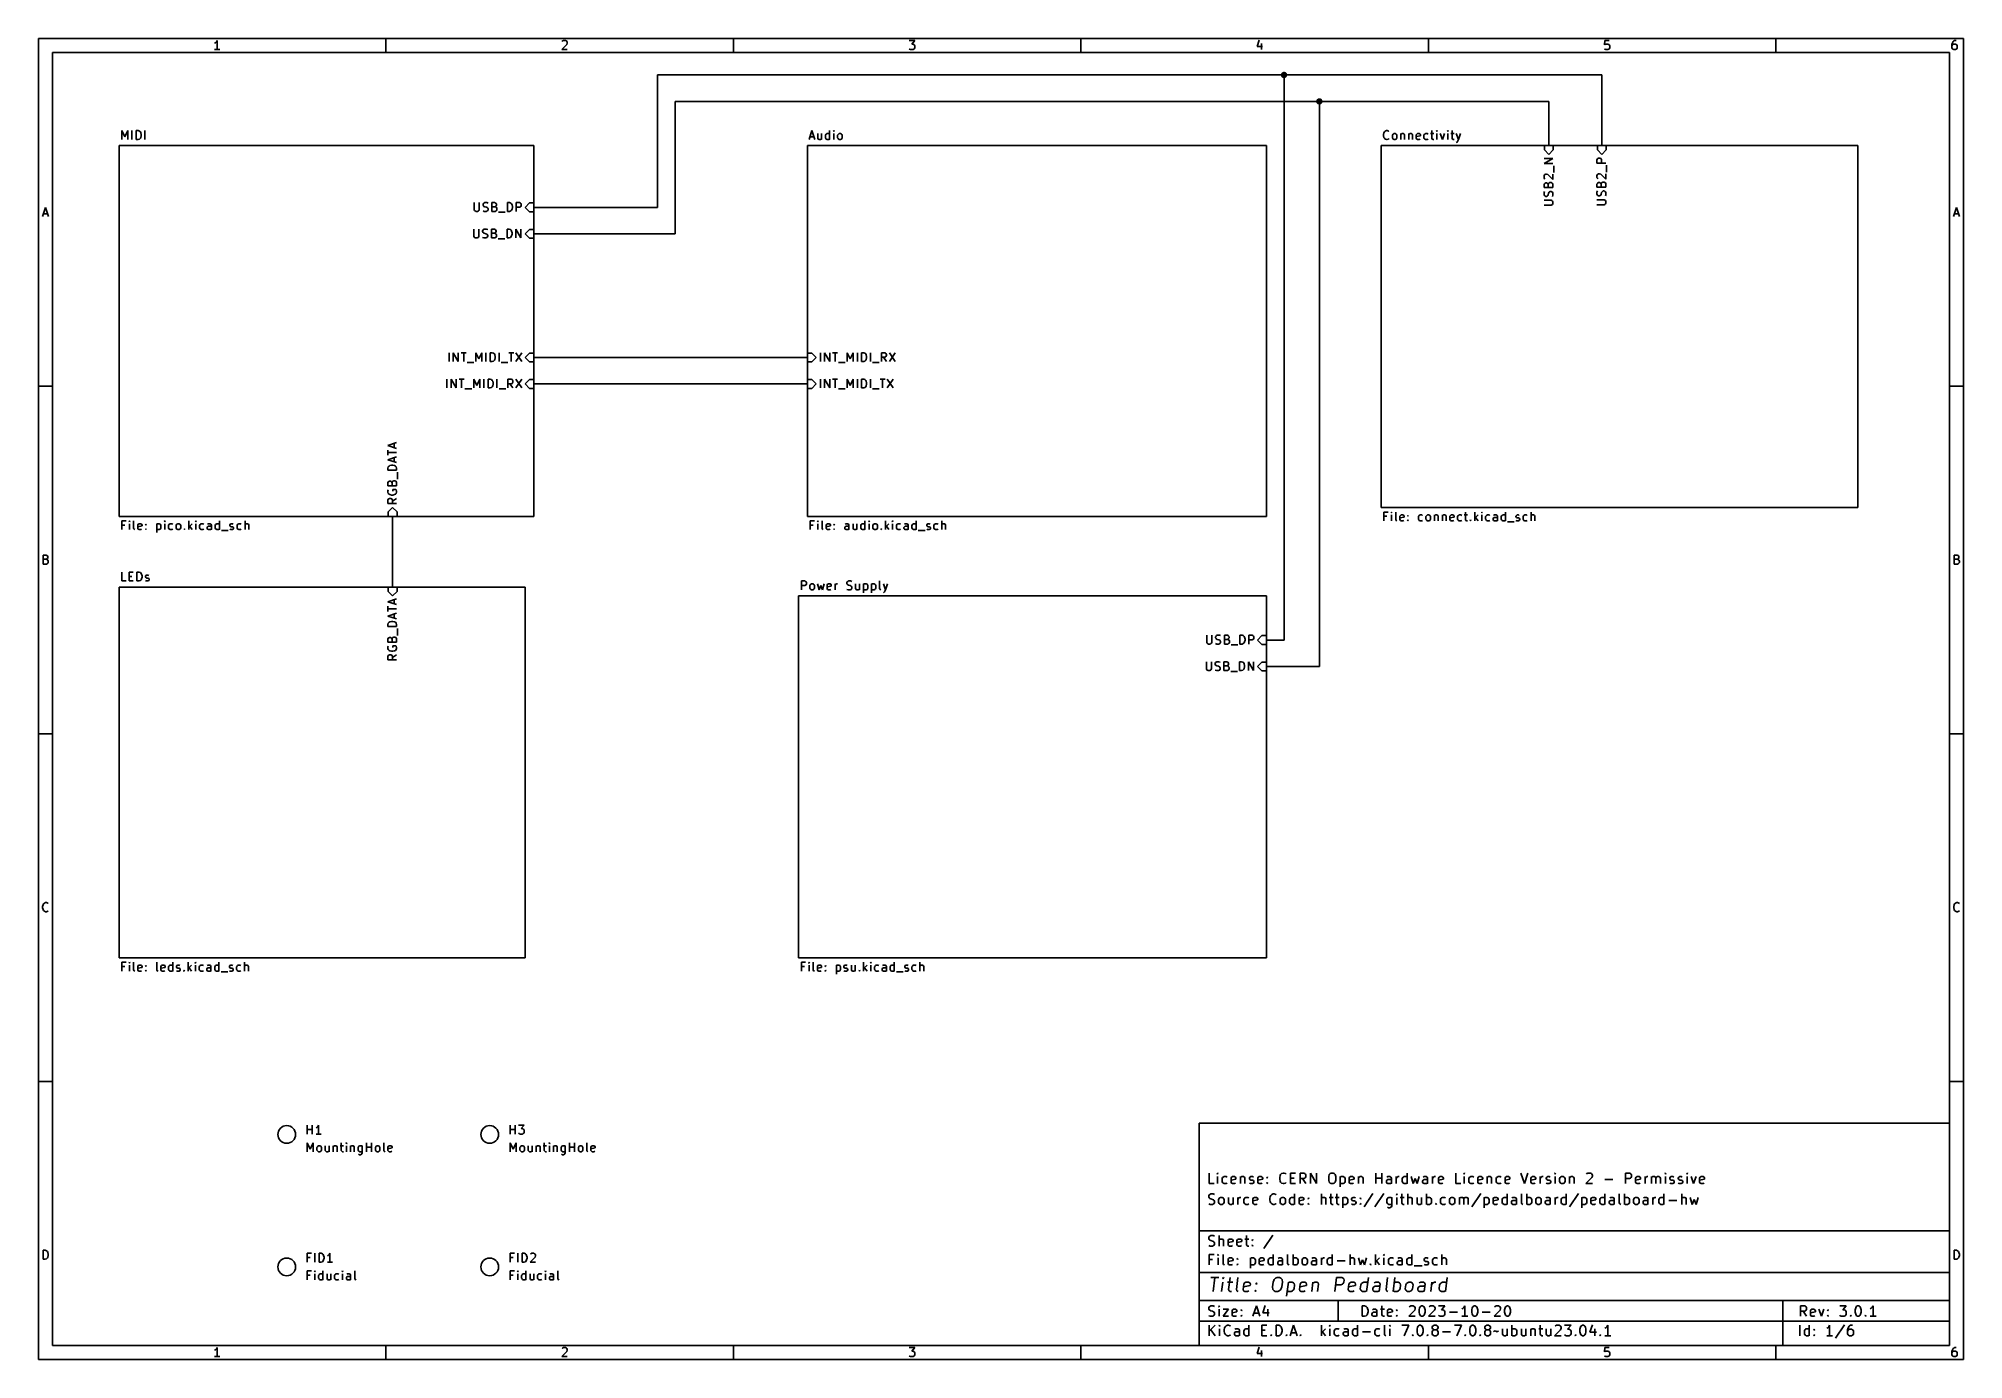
# Model space of a CAD drawing. Extents: x 0.4 to 11.3, y -7.9 to -0.4.
import ezdxf

# ---------------------------------------------------------------- set-up
doc = ezdxf.new("R2010")
doc.units = 0
doc.header["$MEASUREMENT"] = 0
for name, color, linetype in [('BROWN2', 54, 'CONTINUOUS'), ('CYAN2', 4, 'CONTINUOUS'), ('GREEN3', 91, 'CONTINUOUS'), ('RED2', 1, 'CONTINUOUS'), ('WHITE', 7, 'CONTINUOUS')]:
    doc.layers.add(name, color=color, linetype=linetype)

msp = doc.modelspace()

# ---------------------------------------------------------------- linework, layer by layer
at = {"layer": 'BROWN2', "linetype": 'CONTINUOUS'}
for p, q in [((0.866012, -3.17507), (0.866012, -3.12507)), ((0.866012, -3.12507), (0.889823, -3.12507)), ((0.882681, -3.14888), (0.866012, -3.14888)), ((0.90887, -3.12507), (0.906492, -3.12745)), ((0.906492, -3.12745), (0.90887, -3.12983)), ((0.911252, -3.12745), (0.90887, -3.12507)), ((0.90887, -3.12507), (0.90887, -3.12983)), ((0.90887, -3.12983), (0.911252, -3.12745)), ((0.90887, -3.17507), (0.90887, -3.14174)), ((0.932681, -3.16793), (0.932681, -3.12507)), ((0.956492, -3.14888), (0.95887, -3.14411)), ((0.956492, -3.16793), (0.956492, -3.14888)), ((0.980299, -3.15364), (0.956492, -3.1584)), ((0.95887, -3.14411), (0.963634, -3.14174)), ((0.963634, -3.14174), (0.973157, -3.14174)), ((0.973157, -3.14174), (0.977917, -3.14411)), ((0.977917, -3.14411), (0.980299, -3.14888)), ((0.980299, -3.14888), (0.980299, -3.15364)), ((0.99935, -3.1465), (1.00173, -3.14411)), ((1.00173, -3.14888), (0.99935, -3.1465)), ((1.00173, -3.14411), (1.00411, -3.1465)), ((1.00173, -3.14411), (1.00173, -3.14888)), ((1.00411, -3.1465), (1.00173, -3.14888)), ((1.06363, -3.14174), (1.06363, -3.19174)), ((1.06363, -3.14411), (1.0684, -3.14174)), ((1.0684, -3.14174), (1.07792, -3.14174)), ((1.07792, -3.14174), (1.08268, -3.14411)), ((1.08268, -3.14411), (1.08506, -3.1465)), ((1.08506, -3.1465), (1.08744, -3.15126)), ((1.08744, -3.15126), (1.08744, -3.16554)), ((1.10887, -3.12507), (1.10649, -3.12745)), ((1.10649, -3.12745), (1.10887, -3.12983)), ((1.11125, -3.12745), (1.10887, -3.12507)), ((1.10887, -3.12507), (1.10887, -3.12983)), ((1.10887, -3.12983), (1.11125, -3.12745)), ((1.10887, -3.17507), (1.10887, -3.14174)), ((1.1303, -3.15126), (1.13268, -3.1465)), ((1.1303, -3.16554), (1.1303, -3.15126)), ((1.13268, -3.1465), (1.13506, -3.14411)), ((1.13506, -3.14411), (1.13983, -3.14174)), ((1.13983, -3.14174), (1.14935, -3.14174)), ((1.14935, -3.14174), (1.15411, -3.14411)), ((1.17316, -3.15126), (1.17554, -3.1465)), ((1.17316, -3.16554), (1.17316, -3.15126)), ((1.17554, -3.1465), (1.17792, -3.14411)), ((1.17792, -3.14411), (1.18269, -3.14174)), ((1.18269, -3.14174), (1.18983, -3.14174)), ((1.18983, -3.14174), (1.19459, -3.14411)), ((1.19459, -3.14411), (1.19697, -3.1465)), ((1.19697, -3.1465), (1.19935, -3.15126)), ((1.19935, -3.15126), (1.19935, -3.16554)), ((1.24459, -3.17507), (1.24459, -3.12507)), ((1.26363, -3.14174), (1.24459, -3.16078)), ((1.24935, -3.15602), (1.26363, -3.17507)), ((1.28506, -3.12507), (1.28269, -3.12745)), ((1.28269, -3.12745), (1.28506, -3.12983)), ((1.28744, -3.12745), (1.28506, -3.12507)), ((1.28506, -3.12507), (1.28506, -3.12983)), ((1.28506, -3.12983), (1.28744, -3.12745)), ((1.28506, -3.17507), (1.28506, -3.14174)), ((1.3065, -3.15126), (1.30887, -3.1465)), ((1.3065, -3.16554), (1.3065, -3.15126)), ((1.30887, -3.1465), (1.31126, -3.14411)), ((1.31126, -3.14411), (1.31602, -3.14174)), ((1.31602, -3.14174), (1.32554, -3.14174)), ((1.32554, -3.14174), (1.3303, -3.14411)), ((1.34935, -3.16316), (1.35173, -3.1584)), ((1.3565, -3.14174), (1.35173, -3.14411)), ((1.35173, -3.1584), (1.3565, -3.15602)), ((1.36602, -3.14174), (1.3565, -3.14174)), ((1.3565, -3.15602), (1.3684, -3.15602)), ((1.37078, -3.14411), (1.36602, -3.14174)), ((1.3684, -3.15602), (1.37316, -3.15364)), ((1.37316, -3.14888), (1.37078, -3.14411)), ((1.37316, -3.17507), (1.37316, -3.14888)), ((1.39459, -3.15126), (1.39697, -3.1465)), ((1.39459, -3.16554), (1.39459, -3.15126)), ((1.39697, -3.1465), (1.39935, -3.14411)), ((1.39935, -3.14411), (1.40411, -3.14174)), ((1.40411, -3.14174), (1.41364, -3.14174)), ((1.41364, -3.14174), (1.4184, -3.14411)), ((1.4184, -3.17507), (1.4184, -3.12507)), ((1.47792, -3.14888), (1.4803, -3.14411)), ((1.47792, -3.15126), (1.47792, -3.14888)), ((1.4803, -3.15602), (1.47792, -3.15126)), ((1.4803, -3.14411), (1.48506, -3.14174)), ((1.48506, -3.1584), (1.4803, -3.15602)), ((1.48506, -3.14174), (1.4922, -3.14174)), ((1.4922, -3.1584), (1.48506, -3.1584)), ((1.4922, -3.14174), (1.49697, -3.14411)), ((1.49697, -3.16078), (1.4922, -3.1584)), ((1.49935, -3.16554), (1.49697, -3.16078)), ((1.5184, -3.15126), (1.52078, -3.1465)), ((1.5184, -3.16554), (1.5184, -3.15126)), ((1.52078, -3.1465), (1.52316, -3.14411)), ((1.52316, -3.14411), (1.52792, -3.14174)), ((1.52792, -3.14174), (1.53744, -3.14174)), ((1.53744, -3.14174), (1.5422, -3.14411)), ((1.56363, -3.17507), (1.56363, -3.12507)), ((1.56602, -3.14411), (1.56363, -3.1465)), ((1.57078, -3.14174), (1.56602, -3.14411)), ((1.57792, -3.14174), (1.57078, -3.14174)), ((1.58268, -3.14411), (1.57792, -3.14174)), ((1.58506, -3.14888), (1.58268, -3.14411)), ((1.58506, -3.17507), (1.58506, -3.14888)), ((4.76601, -3.17507), (4.76601, -3.12507)), ((4.76601, -3.12507), (4.78982, -3.12507)), ((4.78268, -3.14888), (4.76601, -3.14888)), ((4.80887, -3.12507), (4.80649, -3.12745)), ((4.80649, -3.12745), (4.80887, -3.12983)), ((4.81125, -3.12745), (4.80887, -3.12507)), ((4.80887, -3.12507), (4.80887, -3.12983)), ((4.80887, -3.12983), (4.81125, -3.12745)), ((4.80887, -3.17507), (4.80887, -3.14174)), ((4.83268, -3.16793), (4.83268, -3.12507)), ((4.85649, -3.14888), (4.85887, -3.14411)), ((4.85649, -3.16793), (4.85649, -3.14888)), ((4.8803, -3.15364), (4.85649, -3.1584)), ((4.85887, -3.14411), (4.86363, -3.14174)), ((4.86363, -3.14174), (4.87316, -3.14174)), ((4.87316, -3.14174), (4.87792, -3.14411)), ((4.87792, -3.14411), (4.8803, -3.14888)), ((4.8803, -3.14888), (4.8803, -3.15364)), ((4.89935, -3.1465), (4.90173, -3.14411)), ((4.90173, -3.14888), (4.89935, -3.1465)), ((4.90173, -3.14411), (4.90411, -3.1465)), ((4.90173, -3.14411), (4.90173, -3.14888)), ((4.90411, -3.1465), (4.90173, -3.14888)), ((4.96126, -3.16316), (4.96363, -3.1584)), ((4.9684, -3.14174), (4.96363, -3.14411)), ((4.96363, -3.1584), (4.9684, -3.15602)), ((4.97792, -3.14174), (4.9684, -3.14174)), ((4.9684, -3.15602), (4.9803, -3.15602)), ((4.98268, -3.14411), (4.97792, -3.14174)), ((4.9803, -3.15602), (4.98506, -3.15364)), ((4.98506, -3.14888), (4.98268, -3.14411)), ((4.98506, -3.17507), (4.98506, -3.14888)), ((5.00887, -3.14174), (5.00887, -3.16793)), ((5.0303, -3.14174), (5.0303, -3.17507)), ((5.05173, -3.15126), (5.05411, -3.1465)), ((5.05173, -3.16554), (5.05173, -3.15126)), ((5.05411, -3.1465), (5.05649, -3.14411)), ((5.05649, -3.14411), (5.06125, -3.14174)), ((5.06125, -3.14174), (5.07078, -3.14174)), ((5.07078, -3.14174), (5.07554, -3.14411)), ((5.07554, -3.17507), (5.07554, -3.12507)), ((5.09934, -3.12507), (5.09696, -3.12745)), ((5.09696, -3.12745), (5.09934, -3.12983)), ((5.10172, -3.12745), (5.09934, -3.12507)), ((5.09934, -3.12507), (5.09934, -3.12983)), ((5.09934, -3.12983), (5.10172, -3.12745)), ((5.09934, -3.17507), (5.09934, -3.14174)), ((5.12078, -3.15126), (5.12315, -3.1465)), ((5.12078, -3.16554), (5.12078, -3.15126)), ((5.12315, -3.1465), (5.12554, -3.14411)), ((5.12554, -3.14411), (5.1303, -3.14174)), ((5.1303, -3.14174), (5.13744, -3.14174)), ((5.13744, -3.14174), (5.1422, -3.14411)), ((5.1422, -3.14411), (5.14458, -3.1465)), ((5.14458, -3.1465), (5.14696, -3.15126)), ((5.14696, -3.15126), (5.14696, -3.16554)), ((5.1922, -3.17507), (5.1922, -3.12507)), ((5.21125, -3.14174), (5.1922, -3.16078)), ((5.19696, -3.15602), (5.21125, -3.17507)), ((5.23268, -3.12507), (5.2303, -3.12745)), ((5.2303, -3.12745), (5.23268, -3.12983)), ((5.23506, -3.12745), (5.23268, -3.12507)), ((5.23268, -3.12507), (5.23268, -3.12983)), ((5.23268, -3.12983), (5.23506, -3.12745)), ((5.23268, -3.17507), (5.23268, -3.14174)), ((5.25411, -3.15126), (5.25649, -3.1465)), ((5.25411, -3.16554), (5.25411, -3.15126)), ((5.25649, -3.1465), (5.25887, -3.14411)), ((5.25887, -3.14411), (5.26363, -3.14174)), ((5.26363, -3.14174), (5.27316, -3.14174)), ((5.27316, -3.14174), (5.27792, -3.14411)), ((5.29697, -3.16316), (5.29935, -3.1584)), ((5.30411, -3.14174), (5.29935, -3.14411)), ((5.29935, -3.1584), (5.30411, -3.15602)), ((5.31363, -3.14174), (5.30411, -3.14174)), ((5.30411, -3.15602), (5.31602, -3.15602)), ((5.31839, -3.14411), (5.31363, -3.14174)), ((5.31602, -3.15602), (5.32078, -3.15364)), ((5.32078, -3.14888), (5.31839, -3.14411)), ((5.32078, -3.17507), (5.32078, -3.14888)), ((5.3422, -3.15126), (5.34458, -3.1465)), ((5.3422, -3.16554), (5.3422, -3.15126)), ((5.34458, -3.1465), (5.34696, -3.14411)), ((5.34696, -3.14411), (5.35173, -3.14174)), ((5.35173, -3.14174), (5.36125, -3.14174)), ((5.36125, -3.14174), (5.36601, -3.14411)), ((5.36601, -3.17507), (5.36601, -3.12507)), ((5.42554, -3.14888), (5.42791, -3.14411)), ((5.42554, -3.15126), (5.42554, -3.14888)), ((5.42791, -3.15602), (5.42554, -3.15126)), ((5.42791, -3.14411), (5.43268, -3.14174)), ((5.43268, -3.1584), (5.42791, -3.15602)), ((5.43268, -3.14174), (5.43982, -3.14174)), ((5.43982, -3.1584), (5.43268, -3.1584)), ((5.43982, -3.14174), (5.44458, -3.14411)), ((5.44458, -3.16078), (5.43982, -3.1584)), ((5.44696, -3.16554), (5.44458, -3.16078)), ((5.46601, -3.15126), (5.46839, -3.1465)), ((5.46601, -3.16554), (5.46601, -3.15126)), ((5.46839, -3.1465), (5.47077, -3.14411)), ((5.47077, -3.14411), (5.47554, -3.14174)), ((5.47554, -3.14174), (5.48506, -3.14174)), ((5.48506, -3.14174), (5.48982, -3.14411)), ((5.51125, -3.17507), (5.51125, -3.12507)), ((5.51363, -3.14411), (5.51125, -3.1465)), ((5.51839, -3.14174), (5.51363, -3.14411)), ((5.52554, -3.14174), (5.51839, -3.14174)), ((5.5303, -3.14411), (5.52554, -3.14174)), ((5.53268, -3.14888), (5.5303, -3.14411)), ((5.53268, -3.17507), (5.53268, -3.14888)), ((8.01601, -3.12507), (8.01601, -3.07507)), ((8.01601, -3.07507), (8.03982, -3.07507)), ((8.03268, -3.09888), (8.01601, -3.09888)), ((8.05887, -3.07507), (8.05649, -3.07745)), ((8.05649, -3.07745), (8.05887, -3.07983)), ((8.06125, -3.07745), (8.05887, -3.07507)), ((8.05887, -3.07507), (8.05887, -3.07983)), ((8.05887, -3.07983), (8.06125, -3.07745)), ((8.05887, -3.12507), (8.05887, -3.09174)), ((8.08268, -3.11793), (8.08268, -3.07507)), ((8.08506, -3.12269), (8.08268, -3.11793)), ((8.08983, -3.12507), (8.08506, -3.12269)), ((8.10649, -3.09888), (8.10887, -3.09411)), ((8.10649, -3.11793), (8.10649, -3.09888)), ((8.1303, -3.10364), (8.10649, -3.1084)), ((8.10887, -3.12269), (8.10649, -3.11793)), ((8.10887, -3.09411), (8.11363, -3.09174)), ((8.11363, -3.12507), (8.10887, -3.12269)), ((8.11363, -3.09174), (8.12316, -3.09174)), ((8.12316, -3.12507), (8.11363, -3.12507)), ((8.12316, -3.09174), (8.12792, -3.09411)), ((8.12792, -3.12269), (8.12316, -3.12507)), ((8.12792, -3.09411), (8.1303, -3.09888)), ((8.1303, -3.09888), (8.1303, -3.10364)), ((8.14935, -3.0965), (8.15173, -3.09411)), ((8.15173, -3.09888), (8.14935, -3.0965)), ((8.14935, -3.12269), (8.15173, -3.12031)), ((8.15173, -3.12507), (8.14935, -3.12269)), ((8.15173, -3.09411), (8.15411, -3.0965)), ((8.15173, -3.09411), (8.15173, -3.09888)), ((8.15411, -3.0965), (8.15173, -3.09888)), ((8.15173, -3.12031), (8.15411, -3.12269)), ((8.15173, -3.12031), (8.15173, -3.12507)), ((8.15411, -3.12269), (8.15173, -3.12507)), ((8.21126, -3.10126), (8.21363, -3.0965)), ((8.21126, -3.11554), (8.21126, -3.10126)), ((8.21363, -3.12031), (8.21126, -3.11554)), ((8.21363, -3.0965), (8.21602, -3.09411)), ((8.21602, -3.12269), (8.21363, -3.12031)), ((8.21602, -3.09411), (8.22078, -3.09174)), ((8.22078, -3.12507), (8.21602, -3.12269)), ((8.22078, -3.09174), (8.2303, -3.09174)), ((8.2303, -3.12507), (8.22078, -3.12507)), ((8.2303, -3.09174), (8.23506, -3.09411)), ((8.23506, -3.12269), (8.2303, -3.12507)), ((8.25411, -3.10126), (8.25649, -3.0965)), ((8.25411, -3.11554), (8.25411, -3.10126)), ((8.25649, -3.12031), (8.25411, -3.11554)), ((8.25649, -3.0965), (8.25887, -3.09411)), ((8.25887, -3.12269), (8.25649, -3.12031)), ((8.25887, -3.09411), (8.26364, -3.09174)), ((8.26364, -3.12507), (8.25887, -3.12269)), ((8.26364, -3.09174), (8.27078, -3.09174)), ((8.27078, -3.12507), (8.26364, -3.12507)), ((8.27078, -3.09174), (8.27554, -3.09411)), ((8.27554, -3.12269), (8.27078, -3.12507)), ((8.27554, -3.09411), (8.27792, -3.0965)), ((8.27792, -3.12031), (8.27554, -3.12269)), ((8.27792, -3.0965), (8.2803, -3.10126)), ((8.2803, -3.11554), (8.27792, -3.12031)), ((8.2803, -3.10126), (8.2803, -3.11554)), ((8.30173, -3.09174), (8.30173, -3.12507)), ((8.30173, -3.0965), (8.30411, -3.09411)), ((8.30411, -3.09411), (8.30887, -3.09174)), ((8.30887, -3.09174), (8.31602, -3.09174)), ((8.31602, -3.09174), (8.32078, -3.09411)), ((8.32078, -3.09411), (8.32316, -3.09888)), ((8.32316, -3.09888), (8.32316, -3.12507)), ((8.34696, -3.09174), (8.34696, -3.12507)), ((8.34696, -3.0965), (8.34935, -3.09411)), ((8.34935, -3.09411), (8.35411, -3.09174)), ((8.35411, -3.09174), (8.36125, -3.09174)), ((8.36125, -3.09174), (8.36601, -3.09411)), ((8.36601, -3.09411), (8.36839, -3.09888)), ((8.36839, -3.09888), (8.36839, -3.12507)), ((8.38982, -3.09888), (8.3922, -3.09411)), ((8.38982, -3.11793), (8.38982, -3.09888)), ((8.41363, -3.10364), (8.38982, -3.1084)), ((8.3922, -3.12269), (8.38982, -3.11793)), ((8.3922, -3.09411), (8.39696, -3.09174)), ((8.39696, -3.12507), (8.3922, -3.12269)), ((8.39696, -3.09174), (8.40649, -3.09174)), ((8.40649, -3.12507), (8.39696, -3.12507)), ((8.40649, -3.09174), (8.41125, -3.09411)), ((8.41125, -3.12269), (8.40649, -3.12507)), ((8.41125, -3.09411), (8.41363, -3.09888)), ((8.41363, -3.09888), (8.41363, -3.10364)), ((8.43268, -3.10126), (8.43506, -3.0965)), ((8.43268, -3.11554), (8.43268, -3.10126)), ((8.43506, -3.12031), (8.43268, -3.11554)), ((8.43506, -3.0965), (8.43744, -3.09411)), ((8.43744, -3.12269), (8.43506, -3.12031)), ((8.43744, -3.09411), (8.4422, -3.09174)), ((8.4422, -3.12507), (8.43744, -3.12269)), ((8.4422, -3.09174), (8.45173, -3.09174)), ((8.45173, -3.12507), (8.4422, -3.12507)), ((8.45173, -3.09174), (8.45649, -3.09411)), ((8.45649, -3.12269), (8.45173, -3.12507)), ((8.47078, -3.09174), (8.48982, -3.09174)), ((8.47792, -3.07507), (8.47792, -3.11793)), ((8.47792, -3.11793), (8.4803, -3.12269)), ((8.4803, -3.12269), (8.48506, -3.12507)), ((8.48506, -3.12507), (8.48982, -3.12507)), ((8.50411, -3.12269), (8.50649, -3.12031)), ((8.50649, -3.12507), (8.50411, -3.12269)), ((8.50649, -3.12031), (8.50887, -3.12269)), ((8.50649, -3.12031), (8.50649, -3.12507)), ((8.50887, -3.12269), (8.50649, -3.12507)), ((8.5303, -3.12507), (8.5303, -3.07507)), ((8.54935, -3.09174), (8.5303, -3.11078)), ((8.53506, -3.10602), (8.54935, -3.12507)), ((8.57078, -3.07507), (8.5684, -3.07745)), ((8.5684, -3.07745), (8.57078, -3.07983)), ((8.57316, -3.07745), (8.57078, -3.07507)), ((8.57078, -3.07507), (8.57078, -3.07983)), ((8.57078, -3.07983), (8.57316, -3.07745)), ((8.57078, -3.12507), (8.57078, -3.09174)), ((8.59221, -3.10126), (8.59459, -3.0965)), ((8.59221, -3.11554), (8.59221, -3.10126)), ((8.59459, -3.12031), (8.59221, -3.11554)), ((8.59459, -3.0965), (8.59697, -3.09411)), ((8.59697, -3.12269), (8.59459, -3.12031)), ((8.59697, -3.09411), (8.60173, -3.09174)), ((8.60173, -3.12507), (8.59697, -3.12269)), ((8.60173, -3.09174), (8.61126, -3.09174)), ((8.61126, -3.12507), (8.60173, -3.12507)), ((8.61126, -3.09174), (8.61602, -3.09411)), ((8.61602, -3.12269), (8.61126, -3.12507)), ((8.63507, -3.11316), (8.63744, -3.1084)), ((8.63507, -3.11793), (8.63507, -3.11316)), ((8.63744, -3.12269), (8.63507, -3.11793)), ((8.64221, -3.09174), (8.63744, -3.09411)), ((8.63744, -3.1084), (8.64221, -3.10602)), ((8.64221, -3.12507), (8.63744, -3.12269)), ((8.65173, -3.09174), (8.64221, -3.09174)), ((8.64221, -3.10602), (8.65411, -3.10602)), ((8.65411, -3.12507), (8.64221, -3.12507)), ((8.65649, -3.09411), (8.65173, -3.09174)), ((8.65411, -3.10602), (8.65887, -3.10364)), ((8.65887, -3.12269), (8.65411, -3.12507)), ((8.65887, -3.09888), (8.65649, -3.09411)), ((8.65887, -3.12507), (8.65887, -3.09888)), ((8.6803, -3.10126), (8.68268, -3.0965)), ((8.6803, -3.11554), (8.6803, -3.10126)), ((8.68268, -3.12031), (8.6803, -3.11554)), ((8.68268, -3.0965), (8.68506, -3.09411)), ((8.68506, -3.12269), (8.68268, -3.12031)), ((8.68506, -3.09411), (8.68983, -3.09174)), ((8.68983, -3.12507), (8.68506, -3.12269)), ((8.68983, -3.09174), (8.69935, -3.09174)), ((8.69935, -3.12507), (8.68983, -3.12507)), ((8.69935, -3.09174), (8.70411, -3.09411)), ((8.70411, -3.12269), (8.69935, -3.12507)), ((8.70411, -3.12507), (8.70411, -3.07507)), ((8.71602, -3.12983), (8.75411, -3.12983)), ((8.76363, -3.09888), (8.76601, -3.09411)), ((8.76363, -3.10126), (8.76363, -3.09888)), ((8.76601, -3.10602), (8.76363, -3.10126)), ((8.76363, -3.12269), (8.76839, -3.12507)), ((8.76601, -3.09411), (8.77078, -3.09174)), ((8.77078, -3.1084), (8.76601, -3.10602)), ((8.76839, -3.12507), (8.77792, -3.12507)), ((8.77078, -3.09174), (8.77792, -3.09174)), ((8.77792, -3.1084), (8.77078, -3.1084)), ((8.77792, -3.09174), (8.78268, -3.09411)), ((8.78268, -3.11078), (8.77792, -3.1084)), ((8.77792, -3.12507), (8.78268, -3.12269)), ((8.78506, -3.11554), (8.78268, -3.11078)), ((8.78268, -3.12269), (8.78506, -3.11793)), ((8.78506, -3.11793), (8.78506, -3.11554)), ((8.80411, -3.10126), (8.80649, -3.0965)), ((8.80411, -3.11554), (8.80411, -3.10126)), ((8.80649, -3.12031), (8.80411, -3.11554)), ((8.80649, -3.0965), (8.80887, -3.09411)), ((8.80887, -3.12269), (8.80649, -3.12031)), ((8.80887, -3.09411), (8.81363, -3.09174)), ((8.81363, -3.12507), (8.80887, -3.12269)), ((8.81363, -3.09174), (8.82316, -3.09174)), ((8.82316, -3.12507), (8.81363, -3.12507)), ((8.82316, -3.09174), (8.82792, -3.09411)), ((8.82792, -3.12269), (8.82316, -3.12507)), ((8.84935, -3.12507), (8.84935, -3.07507)), ((8.85173, -3.09411), (8.84935, -3.0965)), ((8.85649, -3.09174), (8.85173, -3.09411)), ((8.86363, -3.09174), (8.85649, -3.09174)), ((8.86839, -3.09411), (8.86363, -3.09174)), ((8.87078, -3.09888), (8.86839, -3.09411)), ((8.87078, -3.12507), (8.87078, -3.09888)), ((0.935063, -3.17269), (0.932681, -3.16793)), ((0.939827, -3.17507), (0.935063, -3.17269)), ((0.95887, -3.17269), (0.956492, -3.16793)), ((0.963634, -3.17507), (0.95887, -3.17269)), ((0.973157, -3.17507), (0.963634, -3.17507)), ((0.977917, -3.17269), (0.973157, -3.17507)), ((0.99935, -3.17269), (1.00173, -3.17031)), ((1.00173, -3.17507), (0.99935, -3.17269)), ((1.00173, -3.17031), (1.00411, -3.17269)), ((1.00173, -3.17031), (1.00173, -3.17507)), ((1.00411, -3.17269), (1.00173, -3.17507)), ((1.0684, -3.17507), (1.06363, -3.17269)), ((1.07792, -3.17507), (1.0684, -3.17507)), ((1.08268, -3.17269), (1.07792, -3.17507)), ((1.08506, -3.17031), (1.08268, -3.17269)), ((1.08744, -3.16554), (1.08506, -3.17031)), ((1.13268, -3.17031), (1.1303, -3.16554)), ((1.13506, -3.17269), (1.13268, -3.17031)), ((1.13983, -3.17507), (1.13506, -3.17269)), ((1.14935, -3.17507), (1.13983, -3.17507)), ((1.15411, -3.17269), (1.14935, -3.17507)), ((1.17554, -3.17031), (1.17316, -3.16554)), ((1.17792, -3.17269), (1.17554, -3.17031)), ((1.18269, -3.17507), (1.17792, -3.17269)), ((1.18983, -3.17507), (1.18269, -3.17507)), ((1.19459, -3.17269), (1.18983, -3.17507)), ((1.19697, -3.17031), (1.19459, -3.17269)), ((1.19935, -3.16554), (1.19697, -3.17031)), ((1.2184, -3.17269), (1.22078, -3.17031)), ((1.22078, -3.17507), (1.2184, -3.17269)), ((1.22078, -3.17031), (1.22316, -3.17269)), ((1.22078, -3.17031), (1.22078, -3.17507)), ((1.22316, -3.17269), (1.22078, -3.17507)), ((1.30887, -3.17031), (1.3065, -3.16554)), ((1.31126, -3.17269), (1.30887, -3.17031)), ((1.31602, -3.17507), (1.31126, -3.17269)), ((1.32554, -3.17507), (1.31602, -3.17507)), ((1.3303, -3.17269), (1.32554, -3.17507)), ((1.34935, -3.16793), (1.34935, -3.16316)), ((1.35173, -3.17269), (1.34935, -3.16793)), ((1.3565, -3.17507), (1.35173, -3.17269)), ((1.3684, -3.17507), (1.3565, -3.17507)), ((1.37316, -3.17269), (1.3684, -3.17507)), ((1.39697, -3.17031), (1.39459, -3.16554)), ((1.39935, -3.17269), (1.39697, -3.17031)), ((1.40411, -3.17507), (1.39935, -3.17269)), ((1.41364, -3.17507), (1.40411, -3.17507)), ((1.4184, -3.17269), (1.41364, -3.17507)), ((1.4303, -3.17983), (1.4684, -3.17983)), ((1.47792, -3.17269), (1.48268, -3.17507)), ((1.48268, -3.17507), (1.4922, -3.17507)), ((1.4922, -3.17507), (1.49697, -3.17269)), ((1.49697, -3.17269), (1.49935, -3.16793)), ((1.49935, -3.16793), (1.49935, -3.16554)), ((1.52078, -3.17031), (1.5184, -3.16554)), ((1.52316, -3.17269), (1.52078, -3.17031)), ((1.52792, -3.17507), (1.52316, -3.17269)), ((1.53744, -3.17507), (1.52792, -3.17507)), ((1.5422, -3.17269), (1.53744, -3.17507)), ((4.83506, -3.17269), (4.83268, -3.16793)), ((4.83983, -3.17507), (4.83506, -3.17269)), ((4.85887, -3.17269), (4.85649, -3.16793)), ((4.86363, -3.17507), (4.85887, -3.17269)), ((4.87316, -3.17507), (4.86363, -3.17507)), ((4.87792, -3.17269), (4.87316, -3.17507)), ((4.89935, -3.17269), (4.90173, -3.17031)), ((4.90173, -3.17507), (4.89935, -3.17269)), ((4.90173, -3.17031), (4.90411, -3.17269)), ((4.90173, -3.17031), (4.90173, -3.17507)), ((4.90411, -3.17269), (4.90173, -3.17507)), ((4.96126, -3.16793), (4.96126, -3.16316)), ((4.96363, -3.17269), (4.96126, -3.16793)), ((4.9684, -3.17507), (4.96363, -3.17269)), ((4.9803, -3.17507), (4.9684, -3.17507)), ((4.98506, -3.17269), (4.9803, -3.17507)), ((5.00887, -3.16793), (5.01125, -3.17269)), ((5.01125, -3.17269), (5.01602, -3.17507)), ((5.01602, -3.17507), (5.02316, -3.17507)), ((5.02316, -3.17507), (5.02792, -3.17269)), ((5.02792, -3.17269), (5.0303, -3.17031)), ((5.05411, -3.17031), (5.05173, -3.16554)), ((5.05649, -3.17269), (5.05411, -3.17031)), ((5.06125, -3.17507), (5.05649, -3.17269)), ((5.07078, -3.17507), (5.06125, -3.17507)), ((5.07554, -3.17269), (5.07078, -3.17507)), ((5.12315, -3.17031), (5.12078, -3.16554)), ((5.12554, -3.17269), (5.12315, -3.17031)), ((5.1303, -3.17507), (5.12554, -3.17269)), ((5.13744, -3.17507), (5.1303, -3.17507)), ((5.1422, -3.17269), (5.13744, -3.17507)), ((5.14458, -3.17031), (5.1422, -3.17269)), ((5.14696, -3.16554), (5.14458, -3.17031)), ((5.16601, -3.17269), (5.16839, -3.17031)), ((5.16839, -3.17507), (5.16601, -3.17269)), ((5.16839, -3.17031), (5.17077, -3.17269)), ((5.16839, -3.17031), (5.16839, -3.17507)), ((5.17077, -3.17269), (5.16839, -3.17507)), ((5.25649, -3.17031), (5.25411, -3.16554)), ((5.25887, -3.17269), (5.25649, -3.17031)), ((5.26363, -3.17507), (5.25887, -3.17269)), ((5.27316, -3.17507), (5.26363, -3.17507)), ((5.27792, -3.17269), (5.27316, -3.17507)), ((5.29697, -3.16793), (5.29697, -3.16316)), ((5.29935, -3.17269), (5.29697, -3.16793)), ((5.30411, -3.17507), (5.29935, -3.17269)), ((5.31602, -3.17507), (5.30411, -3.17507)), ((5.32078, -3.17269), (5.31602, -3.17507)), ((5.34458, -3.17031), (5.3422, -3.16554)), ((5.34696, -3.17269), (5.34458, -3.17031)), ((5.35173, -3.17507), (5.34696, -3.17269)), ((5.36125, -3.17507), (5.35173, -3.17507)), ((5.36601, -3.17269), (5.36125, -3.17507)), ((5.37792, -3.17983), (5.41601, -3.17983)), ((5.42554, -3.17269), (5.4303, -3.17507)), ((5.4303, -3.17507), (5.43982, -3.17507)), ((5.43982, -3.17507), (5.44458, -3.17269)), ((5.44458, -3.17269), (5.44696, -3.16793)), ((5.44696, -3.16793), (5.44696, -3.16554)), ((5.46839, -3.17031), (5.46601, -3.16554)), ((5.47077, -3.17269), (5.46839, -3.17031)), ((5.47554, -3.17507), (5.47077, -3.17269)), ((5.48506, -3.17507), (5.47554, -3.17507)), ((5.48982, -3.17269), (5.48506, -3.17507)), ((0.866012, -5.67507), (0.866012, -5.62507)), ((0.866012, -5.62507), (0.889823, -5.62507)), ((0.882681, -5.64888), (0.866012, -5.64888)), ((0.90887, -5.62507), (0.906492, -5.62745)), ((0.906492, -5.62745), (0.90887, -5.62983)), ((0.911252, -5.62745), (0.90887, -5.62507)), ((0.90887, -5.62507), (0.90887, -5.62983)), ((0.90887, -5.62983), (0.911252, -5.62745)), ((0.90887, -5.67507), (0.90887, -5.64174)), ((0.932681, -5.66793), (0.932681, -5.62507)), ((0.935063, -5.67269), (0.932681, -5.66793)), ((0.956492, -5.64888), (0.95887, -5.64411)), ((0.956492, -5.66793), (0.956492, -5.64888)), ((0.980299, -5.65364), (0.956492, -5.6584)), ((0.95887, -5.67269), (0.956492, -5.66793)), ((0.95887, -5.64411), (0.963634, -5.64174)), ((0.963634, -5.64174), (0.973157, -5.64174)), ((0.973157, -5.64174), (0.977917, -5.64411)), ((0.977917, -5.64411), (0.980299, -5.64888)), ((0.980299, -5.64888), (0.980299, -5.65364)), ((0.99935, -5.6465), (1.00173, -5.64411)), ((1.00173, -5.64888), (0.99935, -5.6465)), ((0.99935, -5.67269), (1.00173, -5.67031)), ((1.00173, -5.64411), (1.00411, -5.6465)), ((1.00173, -5.64411), (1.00173, -5.64888)), ((1.00411, -5.6465), (1.00173, -5.64888)), ((1.00173, -5.67031), (1.00411, -5.67269)), ((1.00173, -5.67031), (1.00173, -5.67507)), ((1.06363, -5.66793), (1.06363, -5.62507)), ((1.06602, -5.67269), (1.06363, -5.66793)), ((1.08744, -5.64888), (1.08982, -5.64411)), ((1.08744, -5.66793), (1.08744, -5.64888)), ((1.11125, -5.65364), (1.08744, -5.6584)), ((1.08982, -5.67269), (1.08744, -5.66793)), ((1.08982, -5.64411), (1.09459, -5.64174)), ((1.09459, -5.64174), (1.10411, -5.64174)), ((1.10411, -5.64174), (1.10887, -5.64411)), ((1.10887, -5.64411), (1.11125, -5.64888)), ((1.11125, -5.64888), (1.11125, -5.65364)), ((1.1303, -5.65126), (1.13268, -5.6465)), ((1.1303, -5.66554), (1.1303, -5.65126)), ((1.13268, -5.67031), (1.1303, -5.66554)), ((1.13268, -5.6465), (1.13506, -5.64411)), ((1.13506, -5.67269), (1.13268, -5.67031)), ((1.13506, -5.64411), (1.13983, -5.64174)), ((1.13983, -5.64174), (1.14935, -5.64174)), ((1.14935, -5.64174), (1.15411, -5.64411)), ((1.15411, -5.67507), (1.15411, -5.62507)), ((1.17554, -5.64888), (1.17792, -5.64411)), ((1.17554, -5.65126), (1.17554, -5.64888)), ((1.17792, -5.65602), (1.17554, -5.65126)), ((1.17792, -5.64411), (1.18268, -5.64174)), ((1.18268, -5.6584), (1.17792, -5.65602)), ((1.18268, -5.64174), (1.18982, -5.64174)), ((1.18982, -5.6584), (1.18268, -5.6584)), ((1.18982, -5.64174), (1.19459, -5.64411)), ((1.19459, -5.66078), (1.18982, -5.6584)), ((1.19696, -5.66554), (1.19459, -5.66078)), ((1.19459, -5.67269), (1.19696, -5.66793)), ((1.19696, -5.66793), (1.19696, -5.66554)), ((1.21602, -5.67269), (1.21839, -5.67031)), ((1.21839, -5.67031), (1.22078, -5.67269)), ((1.21839, -5.67031), (1.21839, -5.67507)), ((1.2422, -5.67507), (1.2422, -5.62507)), ((1.26125, -5.64174), (1.2422, -5.66078)), ((1.24697, -5.65602), (1.26125, -5.67507)), ((1.28268, -5.62507), (1.2803, -5.62745)), ((1.2803, -5.62745), (1.28268, -5.62983)), ((1.28506, -5.62745), (1.28268, -5.62507)), ((1.28268, -5.62507), (1.28268, -5.62983)), ((1.28268, -5.62983), (1.28506, -5.62745)), ((1.28268, -5.67507), (1.28268, -5.64174)), ((1.30411, -5.65126), (1.30649, -5.6465)), ((1.30411, -5.66554), (1.30411, -5.65126)), ((1.30649, -5.67031), (1.30411, -5.66554)), ((1.30649, -5.6465), (1.30887, -5.64411)), ((1.30887, -5.67269), (1.30649, -5.67031)), ((1.30887, -5.64411), (1.31364, -5.64174)), ((1.31364, -5.64174), (1.32316, -5.64174)), ((1.32316, -5.64174), (1.32792, -5.64411)), ((1.34697, -5.66316), (1.34935, -5.6584)), ((1.34697, -5.66793), (1.34697, -5.66316)), ((1.34935, -5.67269), (1.34697, -5.66793)), ((1.35411, -5.64174), (1.34935, -5.64411)), ((1.34935, -5.6584), (1.35411, -5.65602)), ((1.36364, -5.64174), (1.35411, -5.64174)), ((1.35411, -5.65602), (1.36602, -5.65602)), ((1.3684, -5.64411), (1.36364, -5.64174)), ((1.36602, -5.65602), (1.37078, -5.65364)), ((1.37078, -5.64888), (1.3684, -5.64411)), ((1.37078, -5.67507), (1.37078, -5.64888)), ((1.39221, -5.65126), (1.39459, -5.6465)), ((1.39221, -5.66554), (1.39221, -5.65126)), ((1.39459, -5.67031), (1.39221, -5.66554)), ((1.39459, -5.6465), (1.39697, -5.64411)), ((1.39697, -5.67269), (1.39459, -5.67031)), ((1.39697, -5.64411), (1.40173, -5.64174)), ((1.40173, -5.64174), (1.41126, -5.64174)), ((1.41126, -5.64174), (1.41602, -5.64411)), ((1.41602, -5.67507), (1.41602, -5.62507)), ((1.47554, -5.64888), (1.47792, -5.64411)), ((1.47554, -5.65126), (1.47554, -5.64888)), ((1.47792, -5.65602), (1.47554, -5.65126)), ((1.47792, -5.64411), (1.48268, -5.64174)), ((1.48268, -5.6584), (1.47792, -5.65602)), ((1.48268, -5.64174), (1.48982, -5.64174)), ((1.48982, -5.6584), (1.48268, -5.6584)), ((1.48982, -5.64174), (1.49459, -5.64411)), ((1.49459, -5.66078), (1.48982, -5.6584)), ((1.49696, -5.66554), (1.49459, -5.66078)), ((1.49459, -5.67269), (1.49696, -5.66793)), ((1.49696, -5.66793), (1.49696, -5.66554)), ((1.51602, -5.65126), (1.51839, -5.6465)), ((1.51602, -5.66554), (1.51602, -5.65126)), ((1.51839, -5.67031), (1.51602, -5.66554)), ((1.51839, -5.6465), (1.52078, -5.64411)), ((1.52078, -5.67269), (1.51839, -5.67031)), ((1.52078, -5.64411), (1.52554, -5.64174)), ((1.52554, -5.64174), (1.53506, -5.64174)), ((1.53506, -5.64174), (1.53982, -5.64411)), ((1.56125, -5.67507), (1.56125, -5.62507)), ((1.56363, -5.64411), (1.56125, -5.6465)), ((1.5684, -5.64174), (1.56363, -5.64411)), ((1.57554, -5.64174), (1.5684, -5.64174)), ((1.5803, -5.64411), (1.57554, -5.64174)), ((1.58268, -5.64888), (1.5803, -5.64411)), ((1.58268, -5.67507), (1.58268, -5.64888)), ((4.71601, -5.67507), (4.71601, -5.62507)), ((4.71601, -5.62507), (4.73982, -5.62507)), ((4.73268, -5.64888), (4.71601, -5.64888)), ((4.75887, -5.62507), (4.75649, -5.62745)), ((4.75649, -5.62745), (4.75887, -5.62983)), ((4.76125, -5.62745), (4.75887, -5.62507)), ((4.75887, -5.62507), (4.75887, -5.62983)), ((4.75887, -5.62983), (4.76125, -5.62745)), ((4.75887, -5.67507), (4.75887, -5.64174)), ((4.78268, -5.66793), (4.78268, -5.62507)), ((4.78506, -5.67269), (4.78268, -5.66793)), ((4.80649, -5.64888), (4.80887, -5.64411)), ((4.80649, -5.66793), (4.80649, -5.64888)), ((4.8303, -5.65364), (4.80649, -5.6584)), ((4.80887, -5.67269), (4.80649, -5.66793)), ((4.80887, -5.64411), (4.81363, -5.64174)), ((4.81363, -5.64174), (4.82316, -5.64174)), ((4.82316, -5.64174), (4.82792, -5.64411)), ((4.82792, -5.64411), (4.8303, -5.64888)), ((4.8303, -5.64888), (4.8303, -5.65364)), ((4.84935, -5.6465), (4.85173, -5.64411)), ((4.85173, -5.64888), (4.84935, -5.6465)), ((4.84935, -5.67269), (4.85173, -5.67031)), ((4.85173, -5.64411), (4.85411, -5.6465)), ((4.85173, -5.64411), (4.85173, -5.64888)), ((4.85411, -5.6465), (4.85173, -5.64888)), ((4.85173, -5.67031), (4.85411, -5.67269)), ((4.85173, -5.67031), (4.85173, -5.67507)), ((4.91363, -5.64174), (4.91363, -5.69174)), ((4.91363, -5.64411), (4.9184, -5.64174)), ((4.9184, -5.64174), (4.92792, -5.64174)), ((4.92792, -5.64174), (4.93268, -5.64411)), ((4.93268, -5.64411), (4.93506, -5.6465)), ((4.93506, -5.67031), (4.93268, -5.67269)), ((4.93506, -5.6465), (4.93744, -5.65126)), ((4.93744, -5.66554), (4.93506, -5.67031)), ((4.93744, -5.65126), (4.93744, -5.66554)), ((4.95649, -5.64888), (4.95887, -5.64411)), ((4.95649, -5.65126), (4.95649, -5.64888)), ((4.95887, -5.65602), (4.95649, -5.65126)), ((4.95887, -5.64411), (4.96363, -5.64174)), ((4.96363, -5.6584), (4.95887, -5.65602)), ((4.96363, -5.64174), (4.97078, -5.64174)), ((4.97078, -5.6584), (4.96363, -5.6584)), ((4.97078, -5.64174), (4.97554, -5.64411)), ((4.97554, -5.66078), (4.97078, -5.6584)), ((4.97792, -5.66554), (4.97554, -5.66078)), ((4.97554, -5.67269), (4.97792, -5.66793)), ((4.97792, -5.66793), (4.97792, -5.66554)), ((4.99935, -5.64174), (4.99935, -5.66793)), ((4.99935, -5.66793), (5.00173, -5.67269)), ((5.01839, -5.67269), (5.02078, -5.67031)), ((5.02078, -5.64174), (5.02078, -5.67507)), ((5.0422, -5.67269), (5.04458, -5.67031)), ((5.04458, -5.67031), (5.04696, -5.67269)), ((5.04458, -5.67031), (5.04458, -5.67507)), ((5.06839, -5.67507), (5.06839, -5.62507)), ((5.08744, -5.64174), (5.06839, -5.66078)), ((5.07316, -5.65602), (5.08744, -5.67507)), ((5.10887, -5.62507), (5.10649, -5.62745)), ((5.10649, -5.62745), (5.10887, -5.62983)), ((5.11125, -5.62745), (5.10887, -5.62507)), ((5.10887, -5.62507), (5.10887, -5.62983)), ((5.10887, -5.62983), (5.11125, -5.62745)), ((5.10887, -5.67507), (5.10887, -5.64174)), ((5.1303, -5.65126), (5.13268, -5.6465)), ((5.1303, -5.66554), (5.1303, -5.65126)), ((5.13268, -5.67031), (5.1303, -5.66554)), ((5.13268, -5.6465), (5.13506, -5.64411)), ((5.13506, -5.67269), (5.13268, -5.67031)), ((5.13506, -5.64411), (5.13983, -5.64174)), ((5.13983, -5.64174), (5.14935, -5.64174)), ((5.14935, -5.64174), (5.15411, -5.64411)), ((5.17316, -5.66316), (5.17554, -5.6584)), ((5.17316, -5.66793), (5.17316, -5.66316)), ((5.17554, -5.67269), (5.17316, -5.66793)), ((5.1803, -5.64174), (5.17554, -5.64411)), ((5.17554, -5.6584), (5.1803, -5.65602)), ((5.18983, -5.64174), (5.1803, -5.64174)), ((5.1803, -5.65602), (5.19221, -5.65602)), ((5.19459, -5.64411), (5.18983, -5.64174)), ((5.19221, -5.65602), (5.19697, -5.65364)), ((5.19697, -5.64888), (5.19459, -5.64411)), ((5.19697, -5.67507), (5.19697, -5.64888)), ((5.2184, -5.65126), (5.22078, -5.6465)), ((5.2184, -5.66554), (5.2184, -5.65126)), ((5.22078, -5.67031), (5.2184, -5.66554)), ((5.22078, -5.6465), (5.22316, -5.64411)), ((5.22316, -5.67269), (5.22078, -5.67031)), ((5.22316, -5.64411), (5.22792, -5.64174)), ((5.22792, -5.64174), (5.23744, -5.64174)), ((5.23744, -5.64174), (5.2422, -5.64411)), ((5.2422, -5.67507), (5.2422, -5.62507)), ((5.30173, -5.64888), (5.30411, -5.64411)), ((5.30173, -5.65126), (5.30173, -5.64888)), ((5.30411, -5.65602), (5.30173, -5.65126)), ((5.30411, -5.64411), (5.30887, -5.64174)), ((5.30887, -5.6584), (5.30411, -5.65602)), ((5.30887, -5.64174), (5.31601, -5.64174)), ((5.31601, -5.6584), (5.30887, -5.6584)), ((5.31601, -5.64174), (5.32078, -5.64411)), ((5.32078, -5.66078), (5.31601, -5.6584)), ((5.32315, -5.66554), (5.32078, -5.66078)), ((5.32078, -5.67269), (5.32315, -5.66793)), ((5.32315, -5.66793), (5.32315, -5.66554)), ((5.3422, -5.65126), (5.34458, -5.6465)), ((5.3422, -5.66554), (5.3422, -5.65126)), ((5.34458, -5.67031), (5.3422, -5.66554)), ((5.34458, -5.6465), (5.34696, -5.64411)), ((5.34696, -5.67269), (5.34458, -5.67031)), ((5.34696, -5.64411), (5.35173, -5.64174)), ((5.35173, -5.64174), (5.36125, -5.64174)), ((5.36125, -5.64174), (5.36601, -5.64411)), ((5.38744, -5.67507), (5.38744, -5.62507)), ((5.38982, -5.64411), (5.38744, -5.6465)), ((5.39459, -5.64174), (5.38982, -5.64411)), ((5.40173, -5.64174), (5.39459, -5.64174)), ((5.40649, -5.64411), (5.40173, -5.64174)), ((5.40887, -5.64888), (5.40649, -5.64411)), ((5.40887, -5.67507), (5.40887, -5.64888)), ((0.939827, -5.67507), (0.935063, -5.67269)), ((0.963634, -5.67507), (0.95887, -5.67269)), ((0.973157, -5.67507), (0.963634, -5.67507)), ((0.977917, -5.67269), (0.973157, -5.67507)), ((1.00173, -5.67507), (0.99935, -5.67269)), ((1.00411, -5.67269), (1.00173, -5.67507)), ((1.07078, -5.67507), (1.06602, -5.67269)), ((1.09459, -5.67507), (1.08982, -5.67269)), ((1.10411, -5.67507), (1.09459, -5.67507)), ((1.10887, -5.67269), (1.10411, -5.67507)), ((1.13983, -5.67507), (1.13506, -5.67269)), ((1.14935, -5.67507), (1.13983, -5.67507)), ((1.15411, -5.67269), (1.14935, -5.67507)), ((1.17554, -5.67269), (1.1803, -5.67507)), ((1.1803, -5.67507), (1.18982, -5.67507)), ((1.18982, -5.67507), (1.19459, -5.67269)), ((1.21839, -5.67507), (1.21602, -5.67269)), ((1.22078, -5.67269), (1.21839, -5.67507)), ((1.31364, -5.67507), (1.30887, -5.67269)), ((1.32316, -5.67507), (1.31364, -5.67507)), ((1.32792, -5.67269), (1.32316, -5.67507)), ((1.35411, -5.67507), (1.34935, -5.67269)), ((1.36602, -5.67507), (1.35411, -5.67507)), ((1.37078, -5.67269), (1.36602, -5.67507)), ((1.40173, -5.67507), (1.39697, -5.67269)), ((1.41126, -5.67507), (1.40173, -5.67507)), ((1.41602, -5.67269), (1.41126, -5.67507)), ((1.42792, -5.67983), (1.46602, -5.67983)), ((1.47554, -5.67269), (1.4803, -5.67507)), ((1.4803, -5.67507), (1.48982, -5.67507)), ((1.48982, -5.67507), (1.49459, -5.67269)), ((1.52554, -5.67507), (1.52078, -5.67269)), ((1.53506, -5.67507), (1.52554, -5.67507)), ((1.53982, -5.67269), (1.53506, -5.67507)), ((4.78983, -5.67507), (4.78506, -5.67269)), ((4.81363, -5.67507), (4.80887, -5.67269)), ((4.82316, -5.67507), (4.81363, -5.67507)), ((4.82792, -5.67269), (4.82316, -5.67507)), ((4.85173, -5.67507), (4.84935, -5.67269)), ((4.85411, -5.67269), (4.85173, -5.67507)), ((4.9184, -5.67507), (4.91363, -5.67269)), ((4.92792, -5.67507), (4.9184, -5.67507)), ((4.93268, -5.67269), (4.92792, -5.67507)), ((4.95649, -5.67269), (4.96125, -5.67507)), ((4.96125, -5.67507), (4.97078, -5.67507)), ((4.97078, -5.67507), (4.97554, -5.67269)), ((5.00173, -5.67269), (5.00649, -5.67507)), ((5.00649, -5.67507), (5.01363, -5.67507)), ((5.01363, -5.67507), (5.01839, -5.67269)), ((5.04458, -5.67507), (5.0422, -5.67269)), ((5.04696, -5.67269), (5.04458, -5.67507)), ((5.13983, -5.67507), (5.13506, -5.67269)), ((5.14935, -5.67507), (5.13983, -5.67507)), ((5.15411, -5.67269), (5.14935, -5.67507)), ((5.1803, -5.67507), (5.17554, -5.67269)), ((5.19221, -5.67507), (5.1803, -5.67507)), ((5.19697, -5.67269), (5.19221, -5.67507)), ((5.22792, -5.67507), (5.22316, -5.67269)), ((5.23744, -5.67507), (5.22792, -5.67507)), ((5.2422, -5.67269), (5.23744, -5.67507)), ((5.25411, -5.67983), (5.2922, -5.67983)), ((5.30173, -5.67269), (5.30649, -5.67507)), ((5.30649, -5.67507), (5.31601, -5.67507)), ((5.31601, -5.67507), (5.32078, -5.67269)), ((5.35173, -5.67507), (5.34696, -5.67269)), ((5.36125, -5.67507), (5.35173, -5.67507)), ((5.36601, -5.67269), (5.36125, -5.67507))]:
    msp.add_line(p, q, dxfattribs=at)
at = {"layer": 'CYAN2', "linetype": 'CONTINUOUS'}
for p, q in [((0.866012, -0.965535), (0.866012, -0.915535)), ((0.866012, -0.915535), (0.882681, -0.951252)), ((0.882681, -0.951252), (0.899346, -0.915535)), ((0.899346, -0.915535), (0.899346, -0.965535)), ((0.923154, -0.965535), (0.923154, -0.915535)), ((0.946965, -0.965535), (0.946965, -0.915535)), ((0.946965, -0.915535), (0.95887, -0.915535)), ((0.95887, -0.965535), (0.946965, -0.965535)), ((0.95887, -0.915535), (0.966012, -0.917917)), ((0.966012, -0.963157), (0.95887, -0.965535)), ((0.966012, -0.917917), (0.970776, -0.922681)), ((0.970776, -0.958394), (0.966012, -0.963157)), ((0.970776, -0.922681), (0.973157, -0.927441)), ((0.973157, -0.95363), (0.970776, -0.958394)), ((0.973157, -0.927441), (0.975535, -0.936965)), ((0.975535, -0.944106), (0.973157, -0.95363)), ((0.975535, -0.936965), (0.975535, -0.944106)), ((0.996965, -0.965535), (0.996965, -0.915535)), ((4.75887, -0.965535), (4.77554, -0.915535)), ((4.76363, -0.951252), (4.78744, -0.951252)), ((4.77554, -0.915535), (4.7922, -0.965535)), ((4.80887, -0.932205), (4.80887, -0.958394)), ((4.80887, -0.958394), (4.81125, -0.963157)), ((4.81125, -0.963157), (4.81602, -0.965535)), ((4.81602, -0.965535), (4.82316, -0.965535)), ((4.82316, -0.965535), (4.82792, -0.963157)), ((4.82792, -0.963157), (4.8303, -0.960776)), ((4.8303, -0.932205), (4.8303, -0.965535)), ((4.85173, -0.941728), (4.85411, -0.936965)), ((4.85173, -0.956012), (4.85173, -0.941728)), ((4.85411, -0.960776), (4.85173, -0.956012)), ((4.85411, -0.936965), (4.85649, -0.934583)), ((4.85649, -0.963157), (4.85411, -0.960776)), ((4.85649, -0.934583), (4.86125, -0.932205)), ((4.86125, -0.965535), (4.85649, -0.963157)), ((4.86125, -0.932205), (4.87078, -0.932205)), ((4.87078, -0.965535), (4.86125, -0.965535)), ((4.87078, -0.932205), (4.87554, -0.934583)), ((4.87554, -0.963157), (4.87078, -0.965535)), ((4.87554, -0.965535), (4.87554, -0.915535)), ((4.89934, -0.915535), (4.89696, -0.917917)), ((4.89696, -0.917917), (4.89934, -0.920299)), ((4.90172, -0.917917), (4.89934, -0.915535)), ((4.89934, -0.915535), (4.89934, -0.920299)), ((4.89934, -0.920299), (4.90172, -0.917917)), ((4.89934, -0.965535), (4.89934, -0.932205)), ((4.92078, -0.941728), (4.92315, -0.936965)), ((4.92078, -0.956012), (4.92078, -0.941728)), ((4.92315, -0.960776), (4.92078, -0.956012)), ((4.92315, -0.936965), (4.92554, -0.934583)), ((4.92554, -0.963157), (4.92315, -0.960776)), ((4.92554, -0.934583), (4.9303, -0.932205)), ((4.9303, -0.965535), (4.92554, -0.963157)), ((4.9303, -0.932205), (4.93744, -0.932205)), ((4.93744, -0.965535), (4.9303, -0.965535)), ((4.93744, -0.932205), (4.9422, -0.934583)), ((4.9422, -0.963157), (4.93744, -0.965535)), ((4.9422, -0.934583), (4.94458, -0.936965)), ((4.94458, -0.960776), (4.9422, -0.963157)), ((4.94458, -0.936965), (4.94696, -0.941728)), ((4.94696, -0.956012), (4.94458, -0.960776)), ((4.94696, -0.941728), (4.94696, -0.956012)), ((8.01363, -0.936965), (8.01601, -0.927441)), ((8.01363, -0.944106), (8.01363, -0.936965)), ((8.01601, -0.95363), (8.01363, -0.944106)), ((8.01601, -0.927441), (8.01839, -0.922681)), ((8.01839, -0.958394), (8.01601, -0.95363)), ((8.01839, -0.922681), (8.02316, -0.917917)), ((8.02316, -0.963157), (8.01839, -0.958394)), ((8.02316, -0.917917), (8.0303, -0.915535)), ((8.0303, -0.965535), (8.02316, -0.963157)), ((8.0303, -0.915535), (8.03506, -0.915535)), ((8.03506, -0.965535), (8.0303, -0.965535)), ((8.03506, -0.915535), (8.0422, -0.917917)), ((8.0422, -0.963157), (8.03506, -0.965535)), ((8.0422, -0.917917), (8.04458, -0.920299)), ((8.04458, -0.960776), (8.0422, -0.963157)), ((8.06363, -0.941728), (8.06601, -0.936965)), ((8.06363, -0.956012), (8.06363, -0.941728)), ((8.06601, -0.960776), (8.06363, -0.956012)), ((8.06601, -0.936965), (8.06839, -0.934583)), ((8.06839, -0.963157), (8.06601, -0.960776)), ((8.06839, -0.934583), (8.07316, -0.932205)), ((8.07316, -0.965535), (8.06839, -0.963157)), ((8.07316, -0.932205), (8.0803, -0.932205)), ((8.0803, -0.965535), (8.07316, -0.965535)), ((8.0803, -0.932205), (8.08506, -0.934583)), ((8.08506, -0.963157), (8.0803, -0.965535)), ((8.08506, -0.934583), (8.08744, -0.936965)), ((8.08744, -0.960776), (8.08506, -0.963157)), ((8.08744, -0.936965), (8.08982, -0.941728)), ((8.08982, -0.956012), (8.08744, -0.960776)), ((8.08982, -0.941728), (8.08982, -0.956012)), ((8.11125, -0.932205), (8.11125, -0.965535)), ((8.11125, -0.936965), (8.11363, -0.934583)), ((8.11363, -0.934583), (8.11839, -0.932205)), ((8.11839, -0.932205), (8.12554, -0.932205)), ((8.12554, -0.932205), (8.1303, -0.934583)), ((8.1303, -0.934583), (8.13268, -0.939346)), ((8.13268, -0.939346), (8.13268, -0.965535)), ((8.15648, -0.932205), (8.15648, -0.965535)), ((8.15648, -0.936965), (8.15887, -0.934583)), ((8.15887, -0.934583), (8.16363, -0.932205)), ((8.16363, -0.932205), (8.17077, -0.932205)), ((8.17077, -0.932205), (8.17553, -0.934583)), ((8.17553, -0.934583), (8.17791, -0.939346)), ((8.17791, -0.939346), (8.17791, -0.965535)), ((8.19934, -0.939346), (8.20172, -0.934583)), ((8.19934, -0.958394), (8.19934, -0.939346)), ((8.22315, -0.944106), (8.19934, -0.94887)), ((8.20172, -0.963157), (8.19934, -0.958394)), ((8.20172, -0.934583), (8.20648, -0.932205)), ((8.20648, -0.965535), (8.20172, -0.963157)), ((8.20648, -0.932205), (8.21601, -0.932205)), ((8.21601, -0.965535), (8.20648, -0.965535)), ((8.21601, -0.932205), (8.22077, -0.934583)), ((8.22077, -0.963157), (8.21601, -0.965535)), ((8.22077, -0.934583), (8.22315, -0.939346)), ((8.22315, -0.939346), (8.22315, -0.944106)), ((8.2422, -0.941728), (8.24458, -0.936965)), ((8.2422, -0.956012), (8.2422, -0.941728)), ((8.24458, -0.960776), (8.2422, -0.956012)), ((8.24458, -0.936965), (8.24696, -0.934583)), ((8.24696, -0.963157), (8.24458, -0.960776)), ((8.24696, -0.934583), (8.25172, -0.932205)), ((8.25172, -0.965535), (8.24696, -0.963157)), ((8.25172, -0.932205), (8.26125, -0.932205)), ((8.26125, -0.965535), (8.25172, -0.965535)), ((8.26125, -0.932205), (8.26601, -0.934583)), ((8.26601, -0.963157), (8.26125, -0.965535)), ((8.2803, -0.932205), (8.29934, -0.932205)), ((8.28744, -0.915535), (8.28744, -0.958394)), ((8.28744, -0.958394), (8.28982, -0.963157)), ((8.28982, -0.963157), (8.29458, -0.965535)), ((8.29458, -0.965535), (8.29934, -0.965535)), ((8.31601, -0.915535), (8.31363, -0.917917)), ((8.31363, -0.917917), (8.31601, -0.920299)), ((8.31839, -0.917917), (8.31601, -0.915535)), ((8.31601, -0.915535), (8.31601, -0.920299)), ((8.31601, -0.920299), (8.31839, -0.917917)), ((8.31601, -0.965535), (8.31601, -0.932205)), ((8.33506, -0.932205), (8.34696, -0.965535)), ((8.34696, -0.965535), (8.35887, -0.932205)), ((8.37791, -0.915535), (8.37554, -0.917917)), ((8.37554, -0.917917), (8.37791, -0.920299)), ((8.3803, -0.917917), (8.37791, -0.915535)), ((8.37791, -0.915535), (8.37791, -0.920299)), ((8.37791, -0.920299), (8.3803, -0.917917)), ((8.37791, -0.965535), (8.37791, -0.932205)), ((8.39458, -0.932205), (8.41363, -0.932205)), ((8.40172, -0.915535), (8.40172, -0.958394)), ((8.40172, -0.958394), (8.40411, -0.963157)), ((8.40411, -0.963157), (8.40887, -0.965535)), ((8.40887, -0.965535), (8.41363, -0.965535)), ((8.42554, -0.932205), (8.43744, -0.965535)), ((8.4303, -0.979823), (8.42554, -0.982205)), ((8.43268, -0.977441), (8.4303, -0.979823)), ((8.43744, -0.965535), (8.43268, -0.977441)), ((8.44934, -0.932205), (8.43744, -0.965535)), ((8.9228, -1.10209), (8.9728, -1.07352)), ((8.9728, -1.07352), (8.9228, -1.07352)), ((8.975, -1), (8.925, -1)), ((8.925, -1), (8.925, -1.025)), ((8.925, -1.025), (8.95, -1.05)), ((8.95, -1.05), (8.975, -1.025)), ((8.975, -1.025), (8.975, -1)), ((9.2228, -1.08066), (9.22519, -1.07589)), ((9.2228, -1.0997), (9.2228, -1.08066)), ((9.275, -1), (9.225, -1)), ((9.225, -1), (9.225, -1.025)), ((9.225, -1.025), (9.25, -1.05)), ((9.22519, -1.07589), (9.22757, -1.07351)), ((9.22757, -1.07351), (9.23233, -1.07113)), ((9.23233, -1.07113), (9.23947, -1.07113)), ((9.23947, -1.07113), (9.24423, -1.07351)), ((9.24423, -1.07351), (9.24661, -1.07589)), ((9.24661, -1.07589), (9.249, -1.08066)), ((9.249, -1.08066), (9.249, -1.0997)), ((9.25, -1.05), (9.275, -1.025)), ((9.275, -1.025), (9.275, -1)), ((8.9728, -1.10209), (8.9228, -1.10209)), ((8.9228, -1.17113), (8.92519, -1.16637)), ((8.9228, -1.18304), (8.9228, -1.17113)), ((8.92519, -1.1878), (8.9228, -1.18304)), ((8.92519, -1.16637), (8.92757, -1.16399)), ((8.92757, -1.19018), (8.92519, -1.1878)), ((8.92757, -1.16399), (8.93233, -1.16161)), ((8.93233, -1.16161), (8.93709, -1.16161)), ((8.93709, -1.16161), (8.94423, -1.16399)), ((8.94423, -1.16399), (8.9728, -1.19256)), ((8.9728, -1.19256), (8.9728, -1.16161)), ((8.97757, -1.15209), (8.97757, -1.11399)), ((9.2728, -1.0997), (9.2228, -1.0997)), ((9.2228, -1.16875), (9.22519, -1.16399)), ((9.2228, -1.18065), (9.2228, -1.16875)), ((9.22519, -1.18542), (9.2228, -1.18065)), ((9.22519, -1.16399), (9.22757, -1.16161)), ((9.22757, -1.1878), (9.22519, -1.18542)), ((9.22757, -1.16161), (9.23233, -1.15922)), ((9.23233, -1.15922), (9.23709, -1.15922)), ((9.23709, -1.15922), (9.24423, -1.16161)), ((9.24423, -1.16161), (9.2728, -1.19018)), ((9.2728, -1.19018), (9.2728, -1.15922)), ((9.27757, -1.1497), (9.27757, -1.11161)), ((8.9228, -1.22113), (8.92519, -1.21637)), ((8.9228, -1.2378), (8.9228, -1.22113)), ((8.9728, -1.2378), (8.9228, -1.2378)), ((8.9228, -1.26637), (8.92519, -1.25922)), ((8.9228, -1.27827), (8.9228, -1.26637)), ((8.92519, -1.28304), (8.9228, -1.27827)), ((8.92519, -1.21637), (8.92757, -1.21399)), ((8.92757, -1.28542), (8.92519, -1.28304)), ((8.92757, -1.21399), (8.93233, -1.21161)), ((8.93233, -1.2878), (8.92757, -1.28542)), ((8.93233, -1.21161), (8.93709, -1.21161)), ((8.93709, -1.2878), (8.93233, -1.2878)), ((8.93709, -1.21161), (8.94185, -1.21399)), ((8.94185, -1.28542), (8.93709, -1.2878)), ((8.94185, -1.21399), (8.94423, -1.21637)), ((8.94423, -1.28304), (8.94185, -1.28542)), ((8.94423, -1.21637), (8.94661, -1.22113)), ((8.94661, -1.27827), (8.94423, -1.28304)), ((8.94661, -1.22113), (8.949, -1.21399)), ((8.94661, -1.22113), (8.94661, -1.2378)), ((8.949, -1.26875), (8.94661, -1.27827)), ((8.949, -1.21399), (8.95137, -1.21161)), ((8.95137, -1.26399), (8.949, -1.26875)), ((8.95137, -1.21161), (8.95614, -1.20923)), ((8.95376, -1.26161), (8.95137, -1.26399)), ((8.95852, -1.25922), (8.95376, -1.26161)), ((8.95614, -1.20923), (8.96328, -1.20923)), ((8.96328, -1.25922), (8.95852, -1.25922)), ((8.96328, -1.20923), (8.96804, -1.21161)), ((8.96804, -1.26161), (8.96328, -1.25922)), ((8.96804, -1.21161), (8.97043, -1.21399)), ((8.97043, -1.26399), (8.96804, -1.26161)), ((8.97043, -1.21399), (8.9728, -1.21875)), ((8.9728, -1.26875), (8.97043, -1.26399)), ((8.97043, -1.2878), (8.9728, -1.28065)), ((8.9728, -1.21875), (8.9728, -1.2378)), ((8.9728, -1.28065), (8.9728, -1.26875)), ((9.2228, -1.21875), (9.22519, -1.21399)), ((9.2228, -1.23542), (9.2228, -1.21875)), ((9.2728, -1.23542), (9.2228, -1.23542)), ((9.2228, -1.26399), (9.22519, -1.25684)), ((9.2228, -1.27589), (9.2228, -1.26399)), ((9.22519, -1.28065), (9.2228, -1.27589)), ((9.26328, -1.30685), (9.2228, -1.30685)), ((9.22519, -1.21399), (9.22757, -1.21161)), ((9.22757, -1.28304), (9.22519, -1.28065)), ((9.22757, -1.21161), (9.23233, -1.20922)), ((9.23233, -1.28541), (9.22757, -1.28304)), ((9.23233, -1.20922), (9.23709, -1.20922)), ((9.23709, -1.28541), (9.23233, -1.28541)), ((9.23709, -1.20922), (9.24185, -1.21161)), ((9.24185, -1.28304), (9.23709, -1.28541)), ((9.24185, -1.21161), (9.24423, -1.21399)), ((9.24423, -1.28065), (9.24185, -1.28304)), ((9.24423, -1.21399), (9.24661, -1.21875)), ((9.24661, -1.27589), (9.24423, -1.28065)), ((9.24661, -1.21875), (9.249, -1.21161)), ((9.24661, -1.21875), (9.24661, -1.23542)), ((9.249, -1.26637), (9.24661, -1.27589)), ((9.249, -1.21161), (9.25137, -1.20922)), ((9.25137, -1.26161), (9.249, -1.26637)), ((9.25137, -1.20922), (9.25614, -1.20685)), ((9.25376, -1.25922), (9.25137, -1.26161)), ((9.25852, -1.25684), (9.25376, -1.25922)), ((9.25614, -1.20685), (9.26328, -1.20685)), ((9.26328, -1.25684), (9.25852, -1.25684)), ((9.26328, -1.20685), (9.26804, -1.20922)), ((9.26804, -1.25922), (9.26328, -1.25684)), ((9.26804, -1.30922), (9.26328, -1.30685)), ((9.26804, -1.20922), (9.27043, -1.21161)), ((9.27043, -1.26161), (9.26804, -1.25922)), ((9.27043, -1.21161), (9.2728, -1.21637)), ((9.2728, -1.26637), (9.27043, -1.26161)), ((9.27043, -1.28541), (9.2728, -1.27827)), ((9.2728, -1.21637), (9.2728, -1.23542)), ((9.2728, -1.27827), (9.2728, -1.26637)), ((2.8622, -1.3228), (2.8622, -1.36328)), ((2.8622, -1.36328), (2.86458, -1.36804)), ((2.86458, -1.36804), (2.86696, -1.37043)), ((2.86696, -1.37043), (2.87172, -1.3728)), ((2.87172, -1.3728), (2.88124, -1.3728)), ((2.88124, -1.3728), (2.88601, -1.37043)), ((2.88601, -1.37043), (2.88839, -1.36804)), ((2.88839, -1.36804), (2.89077, -1.36328)), ((2.89077, -1.36328), (2.89077, -1.3228)), ((2.9122, -1.33233), (2.91458, -1.32757)), ((2.9122, -1.33709), (2.9122, -1.33233)), ((2.91458, -1.34185), (2.9122, -1.33709)), ((2.9122, -1.37043), (2.91934, -1.3728)), ((2.91458, -1.32757), (2.91696, -1.32519)), ((2.91696, -1.34423), (2.91458, -1.34185)), ((2.91696, -1.32519), (2.92172, -1.3228)), ((2.92172, -1.34661), (2.91696, -1.34423)), ((2.91934, -1.3728), (2.93125, -1.3728)), ((2.92172, -1.3228), (2.93363, -1.3228)), ((2.93125, -1.349), (2.92172, -1.34661)), ((2.93601, -1.35137), (2.93125, -1.349)), ((2.93125, -1.3728), (2.93601, -1.37043)), ((2.93363, -1.3228), (2.94077, -1.32519)), ((2.93839, -1.35376), (2.93601, -1.35137)), ((2.93601, -1.37043), (2.93839, -1.36804)), ((2.94077, -1.35852), (2.93839, -1.35376)), ((2.93839, -1.36804), (2.94077, -1.36328)), ((2.94077, -1.36328), (2.94077, -1.35852)), ((2.9622, -1.3728), (2.9622, -1.3228)), ((2.9622, -1.3228), (2.97887, -1.3228)), ((2.97887, -1.34661), (2.9622, -1.34661)), ((2.98124, -1.3728), (2.9622, -1.3728)), ((2.97887, -1.3228), (2.98363, -1.32519)), ((2.98363, -1.34423), (2.97887, -1.34661)), ((2.97887, -1.34661), (2.98601, -1.349)), ((2.98601, -1.37043), (2.98124, -1.3728)), ((2.98363, -1.32519), (2.98601, -1.32757)), ((2.98601, -1.34185), (2.98363, -1.34423)), ((2.98601, -1.32757), (2.98839, -1.33233)), ((2.98839, -1.33709), (2.98601, -1.34185)), ((2.98601, -1.349), (2.98839, -1.35137)), ((2.98839, -1.36804), (2.98601, -1.37043)), ((2.98839, -1.33233), (2.98839, -1.33709)), ((2.98839, -1.35137), (2.99077, -1.35614)), ((2.99077, -1.36328), (2.98839, -1.36804)), ((2.99077, -1.35614), (2.99077, -1.36328)), ((3.0003, -1.37757), (3.03839, -1.37757)), ((3.05029, -1.3728), (3.05029, -1.3228)), ((3.05029, -1.3228), (3.0622, -1.3228)), ((3.0622, -1.3728), (3.05029, -1.3728)), ((3.0622, -1.3228), (3.06934, -1.32519)), ((3.06934, -1.37043), (3.0622, -1.3728)), ((3.06934, -1.32519), (3.0741, -1.32995)), ((3.0741, -1.36566), (3.06934, -1.37043)), ((3.0741, -1.32995), (3.07648, -1.33471)), ((3.07648, -1.3609), (3.0741, -1.36566)), ((3.07648, -1.33471), (3.07886, -1.34423)), ((3.07886, -1.35137), (3.07648, -1.3609)), ((3.07886, -1.34423), (3.07886, -1.35137)), ((3.10029, -1.3728), (3.10029, -1.3228)), ((3.10029, -1.3228), (3.11934, -1.3228)), ((3.11934, -1.349), (3.10029, -1.349)), ((3.11934, -1.3228), (3.1241, -1.32519)), ((3.1241, -1.34661), (3.11934, -1.349)), ((3.1241, -1.32519), (3.12648, -1.32757)), ((3.12648, -1.34423), (3.1241, -1.34661)), ((3.12648, -1.32757), (3.12886, -1.33233)), ((3.12886, -1.33947), (3.12648, -1.34423)), ((3.12886, -1.33233), (3.12886, -1.33947)), ((3.175, -1.325), (3.15, -1.35)), ((3.15, -1.35), (3.175, -1.375)), ((3.2, -1.325), (3.175, -1.325)), ((3.175, -1.375), (3.2, -1.375)), ((3.2, -1.375), (3.2, -1.325)), ((8.96328, -1.30923), (8.9228, -1.30923)), ((8.9228, -1.3378), (8.96328, -1.3378)), ((8.96804, -1.31161), (8.96328, -1.30923)), ((8.96328, -1.3378), (8.96804, -1.33542)), ((8.97043, -1.31399), (8.96804, -1.31161)), ((8.96804, -1.33542), (8.97043, -1.33304)), ((8.9728, -1.31875), (8.97043, -1.31399)), ((8.97043, -1.33304), (8.9728, -1.32828)), ((8.9728, -1.32828), (8.9728, -1.31875)), ((9.2228, -1.33542), (9.26328, -1.33542)), ((9.26328, -1.33542), (9.26804, -1.33304)), ((9.27043, -1.31161), (9.26804, -1.30922)), ((9.26804, -1.33304), (9.27043, -1.33065)), ((9.2728, -1.31637), (9.27043, -1.31161)), ((9.27043, -1.33065), (9.2728, -1.32589)), ((9.2728, -1.32589), (9.2728, -1.31637)), ((2.85981, -1.4728), (2.85981, -1.51328)), ((2.85981, -1.51328), (2.8622, -1.51804)), ((2.8622, -1.51804), (2.86458, -1.52043)), ((2.86458, -1.52043), (2.86934, -1.5228)), ((2.86934, -1.5228), (2.87886, -1.5228)), ((2.87886, -1.5228), (2.88363, -1.52043)), ((2.88363, -1.52043), (2.88601, -1.51804)), ((2.88601, -1.51804), (2.88839, -1.51328)), ((2.88839, -1.51328), (2.88839, -1.4728)), ((2.90982, -1.48233), (2.9122, -1.47757)), ((2.90982, -1.48709), (2.90982, -1.48233)), ((2.9122, -1.49185), (2.90982, -1.48709)), ((2.90982, -1.52043), (2.91696, -1.5228)), ((2.9122, -1.47757), (2.91458, -1.47519)), ((2.91458, -1.49423), (2.9122, -1.49185)), ((2.91458, -1.47519), (2.91934, -1.4728)), ((2.91934, -1.49661), (2.91458, -1.49423)), ((2.91696, -1.5228), (2.92887, -1.5228)), ((2.91934, -1.4728), (2.93124, -1.4728)), ((2.92887, -1.499), (2.91934, -1.49661)), ((2.93363, -1.50137), (2.92887, -1.499)), ((2.92887, -1.5228), (2.93363, -1.52043)), ((2.93124, -1.4728), (2.93839, -1.47519)), ((2.93601, -1.50376), (2.93363, -1.50137)), ((2.93363, -1.52043), (2.93601, -1.51804)), ((2.93839, -1.50852), (2.93601, -1.50376)), ((2.93601, -1.51804), (2.93839, -1.51328)), ((2.93839, -1.51328), (2.93839, -1.50852)), ((2.95981, -1.5228), (2.95981, -1.4728)), ((2.95981, -1.4728), (2.97648, -1.4728)), ((2.97648, -1.49661), (2.95981, -1.49661)), ((2.97886, -1.5228), (2.95981, -1.5228)), ((2.97648, -1.4728), (2.98124, -1.47519)), ((2.98124, -1.49423), (2.97648, -1.49661)), ((2.97648, -1.49661), (2.98363, -1.499)), ((2.98363, -1.52043), (2.97886, -1.5228)), ((2.98124, -1.47519), (2.98363, -1.47757)), ((2.98363, -1.49185), (2.98124, -1.49423)), ((2.98363, -1.47757), (2.98601, -1.48233)), ((2.98601, -1.48709), (2.98363, -1.49185)), ((2.98363, -1.499), (2.98601, -1.50137)), ((2.98601, -1.51804), (2.98363, -1.52043)), ((2.98601, -1.48233), (2.98601, -1.48709)), ((2.98601, -1.50137), (2.98839, -1.50614)), ((2.98839, -1.51328), (2.98601, -1.51804)), ((2.98839, -1.50614), (2.98839, -1.51328)), ((3.04791, -1.5228), (3.04791, -1.4728)), ((3.04791, -1.4728), (3.05981, -1.4728)), ((3.05981, -1.5228), (3.04791, -1.5228)), ((3.05981, -1.4728), (3.06696, -1.47519)), ((3.06696, -1.52043), (3.05981, -1.5228)), ((3.06696, -1.47519), (3.07172, -1.47995)), ((3.07172, -1.51566), (3.06696, -1.52043)), ((3.07172, -1.47995), (3.0741, -1.48471)), ((3.0741, -1.5109), (3.07172, -1.51566)), ((3.0741, -1.48471), (3.07648, -1.49423)), ((3.07648, -1.50137), (3.0741, -1.5109)), ((3.07648, -1.49423), (3.07648, -1.50137)), ((3.09791, -1.5228), (3.09791, -1.4728)), ((3.09791, -1.4728), (3.12648, -1.5228)), ((3.12648, -1.5228), (3.12648, -1.4728)), ((3.175, -1.475), (3.15, -1.5)), ((3.15, -1.5), (3.175, -1.525)), ((3.2, -1.475), (3.175, -1.475)), ((3.175, -1.525), (3.2, -1.525)), ((3.2, -1.525), (3.2, -1.475)), ((2.99791, -1.52757), (3.03601, -1.52757)), ((2.71934, -2.2228), (2.71934, -2.1728)), ((2.74315, -2.2228), (2.74315, -2.1728)), ((2.74315, -2.1728), (2.77172, -2.2228)), ((2.77172, -2.2228), (2.77172, -2.1728)), ((2.78839, -2.1728), (2.81696, -2.1728)), ((2.80268, -2.2228), (2.80268, -2.1728)), ((2.87172, -2.2228), (2.87172, -2.1728)), ((2.87172, -2.1728), (2.88839, -2.20852)), ((2.88839, -2.20852), (2.90506, -2.1728)), ((2.90506, -2.1728), (2.90506, -2.2228)), ((2.92886, -2.2228), (2.92886, -2.1728)), ((2.95267, -2.2228), (2.95267, -2.1728)), ((2.95267, -2.1728), (2.96458, -2.1728)), ((2.96458, -2.1728), (2.97172, -2.17519)), ((2.97172, -2.17519), (2.97648, -2.17995)), ((2.97648, -2.17995), (2.97887, -2.18471)), ((3.00267, -2.2228), (3.00267, -2.1728)), ((3.05744, -2.1728), (3.08601, -2.1728)), ((3.07172, -2.2228), (3.07172, -2.1728)), ((3.09791, -2.1728), (3.13124, -2.2228)), ((3.13124, -2.1728), (3.09791, -2.2228)), ((3.175, -2.175), (3.15, -2.2)), ((3.2, -2.175), (3.175, -2.175)), ((3.2, -2.225), (3.2, -2.175)), ((4.775, -2.175), (4.75, -2.175)), ((4.75, -2.175), (4.75, -2.225)), ((4.8, -2.2), (4.775, -2.175)), ((4.82351, -2.2228), (4.82351, -2.1728)), ((4.84732, -2.2228), (4.84732, -2.1728)), ((4.84732, -2.1728), (4.87589, -2.2228)), ((4.87589, -2.2228), (4.87589, -2.1728)), ((4.89256, -2.1728), (4.92113, -2.1728)), ((4.90685, -2.2228), (4.90685, -2.1728)), ((4.97589, -2.2228), (4.97589, -2.1728)), ((4.97589, -2.1728), (4.99256, -2.20852)), ((4.99256, -2.20852), (5.00923, -2.1728)), ((5.00923, -2.1728), (5.00923, -2.2228)), ((5.03304, -2.2228), (5.03304, -2.1728)), ((5.05685, -2.2228), (5.05685, -2.1728)), ((5.05685, -2.1728), (5.06875, -2.1728)), ((5.06875, -2.1728), (5.07589, -2.17519)), ((5.07589, -2.17519), (5.08066, -2.17995)), ((5.08066, -2.17995), (5.08304, -2.18471)), ((5.10685, -2.2228), (5.10685, -2.1728)), ((5.16875, -2.2228), (5.16875, -2.1728)), ((5.16875, -2.1728), (5.1878, -2.1728)), ((5.1878, -2.1728), (5.19256, -2.17519)), ((5.19256, -2.17519), (5.19494, -2.17757)), ((5.19494, -2.17757), (5.19732, -2.18233)), ((5.21399, -2.1728), (5.24732, -2.2228)), ((5.24732, -2.1728), (5.21399, -2.2228)), ((2.82172, -2.22757), (2.85982, -2.22757)), ((2.96458, -2.2228), (2.95267, -2.2228)), ((2.97172, -2.22043), (2.96458, -2.2228)), ((2.97648, -2.21566), (2.97172, -2.22043)), ((2.97887, -2.2109), (2.97648, -2.21566)), ((2.97887, -2.18471), (2.98124, -2.19423)), ((2.98124, -2.20137), (2.97887, -2.2109)), ((2.98124, -2.19423), (2.98124, -2.20137)), ((3.01458, -2.22757), (3.05268, -2.22757)), ((3.15, -2.2), (3.175, -2.225)), ((3.175, -2.225), (3.2, -2.225)), ((4.75, -2.225), (4.775, -2.225)), ((4.775, -2.225), (4.8, -2.2)), ((4.9259, -2.22757), (4.96399, -2.22757)), ((5.06875, -2.2228), (5.05685, -2.2228)), ((5.07589, -2.22043), (5.06875, -2.2228)), ((5.08066, -2.21566), (5.07589, -2.22043)), ((5.08304, -2.2109), (5.08066, -2.21566)), ((5.08304, -2.18471), (5.08542, -2.19423)), ((5.08542, -2.20137), (5.08304, -2.2109)), ((5.08542, -2.19423), (5.08542, -2.20137)), ((5.11876, -2.22757), (5.15685, -2.22757)), ((5.1878, -2.199), (5.16875, -2.199)), ((5.19732, -2.2228), (5.18066, -2.199)), ((5.19256, -2.19661), (5.1878, -2.199)), ((5.19494, -2.19423), (5.19256, -2.19661)), ((5.19732, -2.18947), (5.19494, -2.19423)), ((5.19732, -2.18233), (5.19732, -2.18947)), ((2.70743, -2.3728), (2.70743, -2.3228)), ((2.73124, -2.3728), (2.73124, -2.3228)), ((2.73124, -2.3228), (2.75981, -2.3728)), ((2.75981, -2.3728), (2.75981, -2.3228)), ((2.77648, -2.3228), (2.80506, -2.3228)), ((2.79077, -2.3728), (2.79077, -2.3228)), ((2.80982, -2.37757), (2.84791, -2.37757)), ((2.85981, -2.3728), (2.85981, -2.3228)), ((2.85981, -2.3228), (2.87648, -2.35852)), ((2.87648, -2.35852), (2.89315, -2.3228)), ((2.89315, -2.3228), (2.89315, -2.3728)), ((2.91696, -2.3728), (2.91696, -2.3228)), ((2.94077, -2.3728), (2.94077, -2.3228)), ((2.94077, -2.3228), (2.95267, -2.3228)), ((2.95267, -2.3728), (2.94077, -2.3728)), ((2.95267, -2.3228), (2.95981, -2.32519)), ((2.95981, -2.37043), (2.95267, -2.3728)), ((2.95981, -2.32519), (2.96458, -2.32995)), ((2.96458, -2.36566), (2.95981, -2.37043)), ((2.96458, -2.32995), (2.96696, -2.33471)), ((2.96696, -2.3609), (2.96458, -2.36566)), ((2.96696, -2.33471), (2.96934, -2.34423)), ((2.96934, -2.35137), (2.96696, -2.3609)), ((2.96934, -2.34423), (2.96934, -2.35137)), ((2.99077, -2.3728), (2.99077, -2.3228)), ((3.00268, -2.37757), (3.04077, -2.37757)), ((3.05267, -2.3728), (3.05267, -2.3228)), ((3.05267, -2.3228), (3.07172, -2.3228)), ((3.07172, -2.349), (3.05267, -2.349)), ((3.08124, -2.3728), (3.06458, -2.349)), ((3.07172, -2.3228), (3.07648, -2.32519)), ((3.07648, -2.34661), (3.07172, -2.349)), ((3.07648, -2.32519), (3.07887, -2.32757)), ((3.07887, -2.34423), (3.07648, -2.34661)), ((3.07887, -2.32757), (3.08124, -2.33233)), ((3.08124, -2.33947), (3.07887, -2.34423)), ((3.08124, -2.33233), (3.08124, -2.33947)), ((3.09791, -2.3228), (3.13124, -2.3728)), ((3.13124, -2.3228), (3.09791, -2.3728)), ((3.175, -2.325), (3.15, -2.35)), ((3.15, -2.35), (3.175, -2.375)), ((3.2, -2.325), (3.175, -2.325)), ((3.175, -2.375), (3.2, -2.375)), ((3.2, -2.375), (3.2, -2.325)), ((4.775, -2.325), (4.75, -2.325)), ((4.75, -2.325), (4.75, -2.375)), ((4.75, -2.375), (4.775, -2.375)), ((4.8, -2.35), (4.775, -2.325)), ((4.775, -2.375), (4.8, -2.35)), ((4.82351, -2.3728), (4.82351, -2.3228)), ((4.84732, -2.3728), (4.84732, -2.3228)), ((4.84732, -2.3228), (4.87589, -2.3728)), ((4.87589, -2.3728), (4.87589, -2.3228)), ((4.89256, -2.3228), (4.92113, -2.3228)), ((4.90685, -2.3728), (4.90685, -2.3228)), ((4.9259, -2.37757), (4.96399, -2.37757)), ((4.97589, -2.3728), (4.97589, -2.3228)), ((4.97589, -2.3228), (4.99256, -2.35852)), ((4.99256, -2.35852), (5.00923, -2.3228)), ((5.00923, -2.3228), (5.00923, -2.3728)), ((5.03304, -2.3728), (5.03304, -2.3228)), ((5.05685, -2.3728), (5.05685, -2.3228)), ((5.05685, -2.3228), (5.06875, -2.3228)), ((5.06875, -2.3728), (5.05685, -2.3728)), ((5.06875, -2.3228), (5.07589, -2.32519)), ((5.07589, -2.37043), (5.06875, -2.3728)), ((5.07589, -2.32519), (5.08066, -2.32995)), ((5.08066, -2.36566), (5.07589, -2.37043)), ((5.08066, -2.32995), (5.08304, -2.33471)), ((5.08304, -2.3609), (5.08066, -2.36566)), ((5.08304, -2.33471), (5.08542, -2.34423)), ((5.08542, -2.35137), (5.08304, -2.3609)), ((5.08542, -2.34423), (5.08542, -2.35137)), ((5.10685, -2.3728), (5.10685, -2.3228)), ((5.11876, -2.37757), (5.15685, -2.37757)), ((5.16161, -2.3228), (5.19018, -2.3228)), ((5.1759, -2.3728), (5.1759, -2.3228)), ((5.20209, -2.3228), (5.23542, -2.3728)), ((5.23542, -2.3228), (5.20209, -2.3728)), ((2.3728, -2.69791), (2.4228, -2.68124)), ((2.4228, -2.71458), (2.3728, -2.69791)), ((2.3728, -2.75267), (2.3728, -2.7241)), ((2.40852, -2.70981), (2.40852, -2.68601)), ((2.4228, -2.73839), (2.3728, -2.73839)), ((2.3728, -2.77887), (2.4228, -2.7622)), ((2.4228, -2.79553), (2.3728, -2.77887)), ((2.3728, -2.82648), (2.37519, -2.81934)), ((2.3728, -2.83839), (2.3728, -2.82648)), ((2.37519, -2.81934), (2.37995, -2.81458)), ((2.37995, -2.81458), (2.38471, -2.8122)), ((2.38471, -2.8122), (2.39423, -2.80982)), ((2.39423, -2.80982), (2.40137, -2.80982)), ((2.40137, -2.80982), (2.4109, -2.8122)), ((2.40852, -2.79077), (2.40852, -2.76696)), ((2.4109, -2.8122), (2.41566, -2.81458)), ((2.41566, -2.81458), (2.42043, -2.81934)), ((2.42043, -2.81934), (2.4228, -2.82648)), ((2.4228, -2.82648), (2.4228, -2.83839)), ((2.4228, -2.83839), (2.3728, -2.83839)), ((2.3728, -2.90981), (2.37519, -2.90506)), ((2.3728, -2.92648), (2.3728, -2.90981)), ((2.4228, -2.92648), (2.3728, -2.92648)), ((2.37519, -2.90506), (2.37757, -2.90267)), ((2.37757, -2.90267), (2.38233, -2.90029)), ((2.38233, -2.90029), (2.38709, -2.90029)), ((2.38709, -2.90029), (2.39185, -2.90267)), ((2.39185, -2.90267), (2.39423, -2.90506)), ((2.39423, -2.90506), (2.39661, -2.90981)), ((2.39661, -2.90981), (2.399, -2.90267)), ((2.39661, -2.90981), (2.39661, -2.92648)), ((2.399, -2.90267), (2.40137, -2.90029)), ((2.40137, -2.90029), (2.40614, -2.89791)), ((2.40614, -2.89791), (2.41328, -2.89791)), ((2.41328, -2.89791), (2.41804, -2.90029)), ((2.41804, -2.90029), (2.42043, -2.90267)), ((2.42043, -2.90267), (2.4228, -2.90744)), ((2.4228, -2.90744), (2.4228, -2.92648)), ((2.42757, -2.88839), (2.42757, -2.85029)), ((2.37519, -2.95029), (2.3728, -2.95506)), ((2.3728, -2.95506), (2.3728, -2.9622)), ((2.3728, -2.9622), (2.37519, -2.96934)), ((2.3728, -3.00744), (2.37519, -3.00267)), ((2.3728, -3.02648), (2.3728, -3.00744)), ((2.4228, -3.02648), (2.3728, -3.02648)), ((2.375, -3.075), (2.4, -3.05)), ((2.37519, -2.96934), (2.37995, -2.9741)), ((2.37519, -3.00267), (2.37757, -3.00029)), ((2.37757, -3.00029), (2.38233, -2.99791)), ((2.37995, -2.9741), (2.38471, -2.97648)), ((2.38233, -2.99791), (2.38947, -2.99791)), ((2.38471, -2.97648), (2.39423, -2.97886)), ((2.38947, -2.99791), (2.39423, -3.00029)), ((2.39423, -2.97886), (2.40137, -2.97886)), ((2.39423, -3.00029), (2.39661, -3.00267)), ((2.39661, -3.00267), (2.399, -3.00744)), ((2.4228, -2.99791), (2.399, -3.01458)), ((2.399, -3.00744), (2.399, -3.02648)), ((2.4, -3.05), (2.425, -3.075)), ((2.41804, -2.94791), (2.40137, -2.94791)), ((2.40137, -2.94791), (2.40137, -2.95744)), ((2.40137, -2.97886), (2.4109, -2.97648)), ((2.4109, -2.97648), (2.41566, -2.9741)), ((2.41566, -2.9741), (2.42043, -2.96934)), ((2.42043, -2.95029), (2.41804, -2.94791)), ((2.4228, -2.95744), (2.42043, -2.95029)), ((2.42043, -2.96934), (2.4228, -2.9622)), ((2.4228, -2.9622), (2.4228, -2.95744)), ((2.375, -3.1), (2.375, -3.075)), ((2.425, -3.1), (2.375, -3.1)), ((2.425, -3.075), (2.425, -3.1)), ((0.866012, -3.46554), (0.866012, -3.41554)), ((0.889823, -3.46554), (0.866012, -3.46554)), ((0.906488, -3.46554), (0.906488, -3.41554)), ((0.906488, -3.41554), (0.930299, -3.41554)), ((0.906488, -3.43935), (0.923157, -3.43935)), ((0.930299, -3.46554), (0.906488, -3.46554)), ((0.951724, -3.46554), (0.951724, -3.41554)), ((0.951724, -3.41554), (0.96363, -3.41554)), ((0.96363, -3.46554), (0.951724, -3.46554)), ((0.96363, -3.41554), (0.970772, -3.41792)), ((0.970772, -3.46316), (0.96363, -3.46554)), ((0.970772, -3.41792), (0.975535, -3.42268)), ((0.975535, -3.45839), (0.970772, -3.46316)), ((0.975535, -3.42268), (0.977917, -3.42744)), ((0.977917, -3.45363), (0.975535, -3.45839)), ((0.977917, -3.42744), (0.980295, -3.43696)), ((0.980295, -3.44411), (0.977917, -3.45363)), ((0.980295, -3.43696), (0.980295, -3.44411)), ((0.999346, -3.43935), (1.00172, -3.43458)), ((0.999346, -3.44173), (0.999346, -3.43935)), ((1.00172, -3.44649), (0.999346, -3.44173)), ((0.999346, -3.46316), (1.00411, -3.46554)), ((1.00172, -3.43458), (1.00649, -3.4322)), ((1.00649, -3.44887), (1.00172, -3.44649)), ((1.00411, -3.46554), (1.01363, -3.46554)), ((1.00649, -3.4322), (1.01363, -3.4322)), ((1.01363, -3.44887), (1.00649, -3.44887)), ((1.01363, -3.4322), (1.01839, -3.43458)), ((1.01839, -3.45125), (1.01363, -3.44887)), ((1.01363, -3.46554), (1.01839, -3.46316)), ((1.02077, -3.45601), (1.01839, -3.45125)), ((1.01839, -3.46316), (1.02077, -3.45839)), ((1.02077, -3.45839), (1.02077, -3.45601)), ((4.71601, -3.51554), (4.71601, -3.46554)), ((4.71601, -3.46554), (4.73506, -3.46554)), ((4.73506, -3.46554), (4.73982, -3.46792)), ((4.73982, -3.48935), (4.73506, -3.49173)), ((4.73982, -3.46792), (4.7422, -3.4703)), ((4.7422, -3.48696), (4.73982, -3.48935)), ((4.7422, -3.4703), (4.74458, -3.47506)), ((4.74458, -3.4822), (4.7422, -3.48696)), ((4.74458, -3.47506), (4.74458, -3.4822)), ((4.76363, -3.49173), (4.76601, -3.48696)), ((4.76601, -3.48696), (4.76839, -3.48458)), ((4.76839, -3.48458), (4.77316, -3.4822)), ((4.77316, -3.4822), (4.7803, -3.4822)), ((4.7803, -3.4822), (4.78506, -3.48458)), ((4.78506, -3.48458), (4.78744, -3.48696)), ((4.78744, -3.48696), (4.78982, -3.49173)), ((4.80649, -3.4822), (4.81601, -3.51554)), ((4.83506, -3.51554), (4.84458, -3.4822)), ((4.86125, -3.48935), (4.86363, -3.48458)), ((4.86125, -3.50839), (4.86125, -3.48935)), ((4.86363, -3.48458), (4.86839, -3.4822)), ((4.86839, -3.4822), (4.87792, -3.4822)), ((4.87792, -3.4822), (4.88268, -3.48458)), ((4.88268, -3.48458), (4.88506, -3.48935)), ((4.88506, -3.48935), (4.88506, -3.49411)), ((4.90649, -3.51554), (4.90649, -3.4822)), ((4.90649, -3.49173), (4.90887, -3.48696)), ((4.90887, -3.48696), (4.91125, -3.48458)), ((4.91125, -3.48458), (4.91601, -3.4822)), ((4.91601, -3.4822), (4.92078, -3.4822)), ((4.97316, -3.47506), (4.97554, -3.4703)), ((4.97316, -3.47982), (4.97316, -3.47506)), ((4.97554, -3.48458), (4.97316, -3.47982)), ((4.97554, -3.4703), (4.97792, -3.46792)), ((4.97792, -3.48696), (4.97554, -3.48458)), ((4.97792, -3.46792), (4.98268, -3.46554)), ((4.98268, -3.48935), (4.97792, -3.48696)), ((4.98268, -3.46554), (4.99458, -3.46554)), ((4.9922, -3.49173), (4.98268, -3.48935)), ((4.99458, -3.46554), (5.00173, -3.46792)), ((5.02315, -3.4822), (5.02315, -3.50839)), ((5.04458, -3.4822), (5.04458, -3.51554)), ((5.06839, -3.4822), (5.06839, -3.5322)), ((5.06839, -3.48458), (5.07315, -3.4822)), ((5.07315, -3.4822), (5.08268, -3.4822)), ((5.08268, -3.4822), (5.08744, -3.48458)), ((5.08744, -3.48458), (5.08982, -3.48696)), ((5.08982, -3.48696), (5.0922, -3.49173)), ((5.11363, -3.4822), (5.11363, -3.5322)), ((5.11363, -3.48458), (5.11839, -3.4822)), ((5.11839, -3.4822), (5.12791, -3.4822)), ((5.12791, -3.4822), (5.13267, -3.48458)), ((5.13267, -3.48458), (5.13506, -3.48696)), ((5.13506, -3.48696), (5.13744, -3.49173)), ((5.15886, -3.50839), (5.15886, -3.46554)), ((5.18029, -3.4822), (5.1922, -3.51554)), ((5.2041, -3.4822), (5.1922, -3.51554)), ((2.3728, -3.58304), (2.4228, -3.56637)), ((2.4228, -3.5997), (2.3728, -3.58304)), ((2.425, -3.5), (2.375, -3.5)), ((2.375, -3.5), (2.375, -3.525)), ((2.375, -3.525), (2.4, -3.55)), ((2.4, -3.55), (2.425, -3.525)), ((2.40852, -3.59494), (2.40852, -3.57113)), ((2.425, -3.525), (2.425, -3.5)), ((4.73506, -3.49173), (4.71601, -3.49173)), ((4.76363, -3.50601), (4.76363, -3.49173)), ((4.76601, -3.51078), (4.76363, -3.50601)), ((4.76839, -3.51316), (4.76601, -3.51078)), ((4.77316, -3.51554), (4.76839, -3.51316)), ((4.7803, -3.51554), (4.77316, -3.51554)), ((4.78506, -3.51316), (4.7803, -3.51554)), ((4.78744, -3.51078), (4.78506, -3.51316)), ((4.78982, -3.50601), (4.78744, -3.51078)), ((4.78982, -3.49173), (4.78982, -3.50601)), ((4.81601, -3.51554), (4.82554, -3.49173)), ((4.82554, -3.49173), (4.83506, -3.51554)), ((4.88506, -3.49411), (4.86125, -3.49887)), ((4.86363, -3.51316), (4.86125, -3.50839)), ((4.86839, -3.51554), (4.86363, -3.51316)), ((4.87792, -3.51554), (4.86839, -3.51554)), ((4.88268, -3.51316), (4.87792, -3.51554)), ((4.97316, -3.51316), (4.9803, -3.51554)), ((4.9803, -3.51554), (4.9922, -3.51554)), ((4.99696, -3.49411), (4.9922, -3.49173)), ((4.9922, -3.51554), (4.99696, -3.51316)), ((4.99935, -3.49649), (4.99696, -3.49411)), ((4.99696, -3.51316), (4.99935, -3.51078)), ((5.00173, -3.50125), (4.99935, -3.49649)), ((4.99935, -3.51078), (5.00173, -3.50601)), ((5.00173, -3.50601), (5.00173, -3.50125)), ((5.02315, -3.50839), (5.02554, -3.51316)), ((5.02554, -3.51316), (5.0303, -3.51554)), ((5.0303, -3.51554), (5.03744, -3.51554)), ((5.03744, -3.51554), (5.0422, -3.51316)), ((5.0422, -3.51316), (5.04458, -3.51078)), ((5.07315, -3.51554), (5.06839, -3.51316)), ((5.08268, -3.51554), (5.07315, -3.51554)), ((5.08744, -3.51316), (5.08268, -3.51554)), ((5.08982, -3.51078), (5.08744, -3.51316)), ((5.0922, -3.50601), (5.08982, -3.51078)), ((5.0922, -3.49173), (5.0922, -3.50601)), ((5.11839, -3.51554), (5.11363, -3.51316)), ((5.12791, -3.51554), (5.11839, -3.51554)), ((5.13267, -3.51316), (5.12791, -3.51554)), ((5.13506, -3.51078), (5.13267, -3.51316)), ((5.13744, -3.50601), (5.13506, -3.51078)), ((5.13744, -3.49173), (5.13744, -3.50601)), ((5.16124, -3.51316), (5.15886, -3.50839)), ((5.16601, -3.51554), (5.16124, -3.51316)), ((5.18505, -3.52982), (5.18029, -3.5322)), ((5.18743, -3.52744), (5.18505, -3.52982)), ((5.1922, -3.51554), (5.18743, -3.52744)), ((2.3728, -3.6378), (2.3728, -3.60923)), ((2.4228, -3.62351), (2.3728, -3.62351)), ((2.3728, -3.66399), (2.4228, -3.64732)), ((2.4228, -3.68066), (2.3728, -3.66399)), ((2.3728, -3.71161), (2.37519, -3.70447)), ((2.37519, -3.70447), (2.37995, -3.6997)), ((2.37995, -3.6997), (2.38471, -3.69732)), ((2.38471, -3.69732), (2.39423, -3.69494)), ((2.39423, -3.69494), (2.40137, -3.69494)), ((2.40137, -3.69494), (2.4109, -3.69732)), ((2.40852, -3.67589), (2.40852, -3.65209)), ((2.4109, -3.69732), (2.41566, -3.6997)), ((2.41566, -3.6997), (2.42043, -3.70447)), ((2.42043, -3.70447), (2.4228, -3.71161)), ((2.3728, -3.72352), (2.3728, -3.71161)), ((2.4228, -3.72352), (2.3728, -3.72352)), ((2.3728, -3.79494), (2.37519, -3.79018)), ((2.3728, -3.81161), (2.3728, -3.79494)), ((2.4228, -3.81161), (2.3728, -3.81161)), ((2.37519, -3.79018), (2.37757, -3.7878)), ((2.37757, -3.7878), (2.38233, -3.78542)), ((2.38233, -3.78542), (2.38709, -3.78542)), ((2.38709, -3.78542), (2.39185, -3.7878)), ((2.39185, -3.7878), (2.39423, -3.79018)), ((2.39423, -3.79018), (2.39661, -3.79494)), ((2.39661, -3.79494), (2.399, -3.7878)), ((2.39661, -3.79494), (2.39661, -3.81161)), ((2.399, -3.7878), (2.40137, -3.78542)), ((2.40137, -3.78542), (2.40614, -3.78304)), ((2.40614, -3.78304), (2.41328, -3.78304)), ((2.41328, -3.78304), (2.41804, -3.78542)), ((2.41804, -3.78542), (2.42043, -3.7878)), ((2.42043, -3.7878), (2.4228, -3.79256)), ((2.4228, -3.71161), (2.4228, -3.72352)), ((2.4228, -3.79256), (2.4228, -3.81161)), ((2.42757, -3.77352), (2.42757, -3.73542)), ((7.0122, -3.7728), (7.0122, -3.81328)), ((7.0122, -3.81328), (7.01458, -3.81804)), ((7.03839, -3.81804), (7.04077, -3.81328)), ((7.04077, -3.81328), (7.04077, -3.7728)), ((7.0622, -3.78233), (7.06458, -3.77757)), ((7.0622, -3.78709), (7.0622, -3.78233)), ((7.06458, -3.79185), (7.0622, -3.78709)), ((7.06458, -3.77757), (7.06696, -3.77519)), ((7.06696, -3.79423), (7.06458, -3.79185)), ((7.06696, -3.77519), (7.07172, -3.7728)), ((7.07172, -3.79661), (7.06696, -3.79423)), ((7.07172, -3.7728), (7.08363, -3.7728)), ((7.08125, -3.799), (7.07172, -3.79661)), ((7.08601, -3.80137), (7.08125, -3.799)), ((7.08363, -3.7728), (7.09077, -3.77519)), ((7.08839, -3.80376), (7.08601, -3.80137)), ((7.09077, -3.80852), (7.08839, -3.80376)), ((7.08839, -3.81804), (7.09077, -3.81328)), ((7.09077, -3.81328), (7.09077, -3.80852)), ((7.1122, -3.8228), (7.1122, -3.7728)), ((7.1122, -3.7728), (7.12887, -3.7728)), ((7.12887, -3.79661), (7.1122, -3.79661)), ((7.12887, -3.7728), (7.13363, -3.77519)), ((7.13363, -3.79423), (7.12887, -3.79661)), ((7.12887, -3.79661), (7.13601, -3.799)), ((7.13363, -3.77519), (7.13601, -3.77757)), ((7.13601, -3.79185), (7.13363, -3.79423)), ((7.13601, -3.77757), (7.13839, -3.78233)), ((7.13839, -3.78709), (7.13601, -3.79185)), ((7.13601, -3.799), (7.13839, -3.80137)), ((7.13839, -3.78233), (7.13839, -3.78709)), ((7.13839, -3.80137), (7.14077, -3.80614)), ((7.14077, -3.81328), (7.13839, -3.81804)), ((7.14077, -3.80614), (7.14077, -3.81328)), ((7.20029, -3.8228), (7.20029, -3.7728)), ((7.20029, -3.7728), (7.2122, -3.7728)), ((7.2122, -3.7728), (7.21934, -3.77519)), ((7.21934, -3.77519), (7.2241, -3.77995)), ((7.2241, -3.81566), (7.21934, -3.82043)), ((7.2241, -3.77995), (7.22648, -3.78471)), ((7.22648, -3.8109), (7.2241, -3.81566)), ((7.22648, -3.78471), (7.22886, -3.79423)), ((7.22886, -3.80137), (7.22648, -3.8109)), ((7.22886, -3.79423), (7.22886, -3.80137)), ((7.25029, -3.8228), (7.25029, -3.7728)), ((7.25029, -3.7728), (7.26934, -3.7728)), ((7.26934, -3.799), (7.25029, -3.799)), ((7.26934, -3.7728), (7.2741, -3.77519)), ((7.2741, -3.79661), (7.26934, -3.799)), ((7.2741, -3.77519), (7.27648, -3.77757)), ((7.27648, -3.79423), (7.2741, -3.79661)), ((7.27648, -3.77757), (7.27886, -3.78233)), ((7.27886, -3.78947), (7.27648, -3.79423)), ((7.27886, -3.78233), (7.27886, -3.78947)), ((7.325, -3.775), (7.3, -3.8)), ((7.3, -3.8), (7.325, -3.825)), ((7.35, -3.775), (7.325, -3.775)), ((7.35, -3.825), (7.35, -3.775)), ((2.37519, -3.83542), (2.3728, -3.84018)), ((2.3728, -3.84018), (2.3728, -3.84732)), ((2.3728, -3.84732), (2.37519, -3.85446)), ((2.3728, -3.89256), (2.37519, -3.8878)), ((2.3728, -3.91161), (2.3728, -3.89256)), ((2.4228, -3.91161), (2.3728, -3.91161)), ((2.37519, -3.85446), (2.37995, -3.85923)), ((2.37519, -3.8878), (2.37757, -3.88542)), ((2.37757, -3.88542), (2.38233, -3.88304)), ((2.37995, -3.85923), (2.38471, -3.86161)), ((2.38233, -3.88304), (2.38947, -3.88304)), ((2.38471, -3.86161), (2.39423, -3.86399)), ((2.38947, -3.88304), (2.39423, -3.88542)), ((2.39423, -3.86399), (2.40137, -3.86399)), ((2.39423, -3.88542), (2.39661, -3.8878)), ((2.39661, -3.8878), (2.399, -3.89256)), ((2.4228, -3.88304), (2.399, -3.8997)), ((2.399, -3.89256), (2.399, -3.91161)), ((2.41804, -3.83304), (2.40137, -3.83304)), ((2.40137, -3.83304), (2.40137, -3.84256)), ((2.40137, -3.86399), (2.4109, -3.86161)), ((2.4109, -3.86161), (2.41566, -3.85923)), ((2.41566, -3.85923), (2.42043, -3.85446)), ((2.42043, -3.83542), (2.41804, -3.83304)), ((2.4228, -3.84256), (2.42043, -3.83542)), ((2.42043, -3.85446), (2.4228, -3.84732)), ((2.4228, -3.84732), (2.4228, -3.84256)), ((7.00981, -3.9228), (7.00981, -3.96328)), ((7.01458, -3.81804), (7.01696, -3.82043)), ((7.01696, -3.82043), (7.02172, -3.8228)), ((7.02172, -3.8228), (7.03124, -3.8228)), ((7.03124, -3.8228), (7.03601, -3.82043)), ((7.03601, -3.82043), (7.03839, -3.81804)), ((7.03839, -3.96328), (7.03839, -3.9228)), ((7.0622, -3.82043), (7.06934, -3.8228)), ((7.0622, -3.92757), (7.06458, -3.92519)), ((7.06458, -3.92519), (7.06934, -3.9228)), ((7.06934, -3.8228), (7.08125, -3.8228)), ((7.06934, -3.9228), (7.08124, -3.9228)), ((7.08124, -3.9228), (7.08839, -3.92519)), ((7.08125, -3.8228), (7.08601, -3.82043)), ((7.08601, -3.82043), (7.08839, -3.81804)), ((7.10981, -3.9728), (7.10981, -3.9228)), ((7.10981, -3.9228), (7.12648, -3.9228)), ((7.13124, -3.8228), (7.1122, -3.8228)), ((7.12648, -3.9228), (7.13124, -3.92519)), ((7.13601, -3.82043), (7.13124, -3.8228)), ((7.13124, -3.92519), (7.13363, -3.92757)), ((7.13839, -3.81804), (7.13601, -3.82043)), ((7.1503, -3.82757), (7.18839, -3.82757)), ((7.19791, -3.9728), (7.19791, -3.9228)), ((7.19791, -3.9228), (7.20981, -3.9228)), ((7.2122, -3.8228), (7.20029, -3.8228)), ((7.20981, -3.9228), (7.21696, -3.92519)), ((7.21934, -3.82043), (7.2122, -3.8228)), ((7.21696, -3.92519), (7.22172, -3.92995)), ((7.24791, -3.9728), (7.24791, -3.9228)), ((7.24791, -3.9228), (7.27648, -3.9728)), ((7.27648, -3.9728), (7.27648, -3.9228)), ((7.325, -3.925), (7.3, -3.95)), ((7.325, -3.825), (7.35, -3.825)), ((7.35, -3.925), (7.325, -3.925)), ((7.35, -3.975), (7.35, -3.925)), ((7.00981, -3.96328), (7.0122, -3.96804)), ((7.0122, -3.96804), (7.01458, -3.97043)), ((7.01458, -3.97043), (7.01934, -3.9728)), ((7.01934, -3.9728), (7.02886, -3.9728)), ((7.02886, -3.9728), (7.03363, -3.97043)), ((7.03363, -3.97043), (7.03601, -3.96804)), ((7.03601, -3.96804), (7.03839, -3.96328)), ((7.05982, -3.93233), (7.0622, -3.92757)), ((7.05982, -3.93709), (7.05982, -3.93233)), ((7.0622, -3.94185), (7.05982, -3.93709)), ((7.05982, -3.97043), (7.06696, -3.9728)), ((7.06458, -3.94423), (7.0622, -3.94185)), ((7.06934, -3.94661), (7.06458, -3.94423)), ((7.06696, -3.9728), (7.07887, -3.9728)), ((7.07887, -3.949), (7.06934, -3.94661)), ((7.08363, -3.95137), (7.07887, -3.949)), ((7.07887, -3.9728), (7.08363, -3.97043)), ((7.08601, -3.95376), (7.08363, -3.95137)), ((7.08363, -3.97043), (7.08601, -3.96804)), ((7.08839, -3.95852), (7.08601, -3.95376)), ((7.08601, -3.96804), (7.08839, -3.96328)), ((7.08839, -3.96328), (7.08839, -3.95852)), ((7.12648, -3.94661), (7.10981, -3.94661)), ((7.12886, -3.9728), (7.10981, -3.9728)), ((7.13124, -3.94423), (7.12648, -3.94661)), ((7.12648, -3.94661), (7.13363, -3.949)), ((7.13363, -3.97043), (7.12886, -3.9728)), ((7.13363, -3.94185), (7.13124, -3.94423)), ((7.13363, -3.92757), (7.13601, -3.93233)), ((7.13601, -3.93709), (7.13363, -3.94185)), ((7.13363, -3.949), (7.13601, -3.95137)), ((7.13601, -3.96804), (7.13363, -3.97043)), ((7.13601, -3.93233), (7.13601, -3.93709)), ((7.13601, -3.95137), (7.13839, -3.95614)), ((7.13839, -3.96328), (7.13601, -3.96804)), ((7.13839, -3.95614), (7.13839, -3.96328)), ((7.14791, -3.97757), (7.18601, -3.97757)), ((7.20981, -3.9728), (7.19791, -3.9728)), ((7.21696, -3.97043), (7.20981, -3.9728)), ((7.22172, -3.96566), (7.21696, -3.97043)), ((7.22172, -3.92995), (7.2241, -3.93471)), ((7.2241, -3.9609), (7.22172, -3.96566)), ((7.2241, -3.93471), (7.22648, -3.94423)), ((7.22648, -3.95137), (7.2241, -3.9609)), ((7.22648, -3.94423), (7.22648, -3.95137)), ((7.3, -3.95), (7.325, -3.975)), ((7.325, -3.975), (7.35, -3.975)), ((1.91628, -6.5978), (1.91628, -6.5478)), ((1.91628, -6.57161), (1.94485, -6.57161)), ((1.91628, -6.6978), (1.91628, -6.6478)), ((1.91628, -6.6478), (1.93295, -6.68352)), ((1.93295, -6.68352), (1.94961, -6.6478)), ((1.94485, -6.5978), (1.94485, -6.5478)), ((1.94961, -6.6478), (1.94961, -6.6978)), ((1.97104, -6.55971), (1.96628, -6.56209)), ((1.99485, -6.5978), (1.96628, -6.5978)), ((1.97581, -6.55495), (1.97104, -6.55971)), ((1.98057, -6.5478), (1.97581, -6.55495)), ((1.98057, -6.5978), (1.98057, -6.5478)), ((2.10913, -6.6478), (2.10913, -6.69066)), ((2.1377, -6.6478), (2.13532, -6.65019)), ((2.13532, -6.65019), (2.1377, -6.65257)), ((2.14008, -6.65019), (2.1377, -6.6478)), ((2.1377, -6.6478), (2.1377, -6.65257)), ((2.1377, -6.65257), (2.14008, -6.65019)), ((2.25198, -6.6978), (2.25198, -6.6478)), ((2.28056, -6.6978), (2.28056, -6.6478)), ((2.3496, -6.69066), (2.3496, -6.6478)), ((3.06628, -6.5978), (3.06628, -6.5478)), ((3.06628, -6.57161), (3.09485, -6.57161)), ((3.06628, -6.6978), (3.06628, -6.6478)), ((3.06628, -6.6478), (3.08295, -6.68352)), ((3.08295, -6.68352), (3.09961, -6.6478)), ((3.09485, -6.5978), (3.09485, -6.5478)), ((3.09961, -6.6478), (3.09961, -6.6978)), ((3.1139, -6.5478), (3.14485, -6.5478)), ((3.11628, -6.59543), (3.1139, -6.59304)), ((3.12104, -6.5978), (3.11628, -6.59543)), ((3.13533, -6.5978), (3.12104, -6.5978)), ((3.14485, -6.5478), (3.12819, -6.56685)), ((3.12819, -6.56685), (3.13533, -6.56685)), ((3.13533, -6.56685), (3.14009, -6.56923)), ((3.14009, -6.59543), (3.13533, -6.5978)), ((3.14009, -6.56923), (3.14247, -6.57161)), ((3.14247, -6.59304), (3.14009, -6.59543)), ((3.14247, -6.57161), (3.14485, -6.57637)), ((3.14485, -6.58828), (3.14247, -6.59304)), ((3.14485, -6.57637), (3.14485, -6.58828)), ((3.25913, -6.6478), (3.25913, -6.69066)), ((3.2877, -6.6478), (3.28532, -6.65019)), ((3.28532, -6.65019), (3.2877, -6.65257)), ((3.29008, -6.65019), (3.2877, -6.6478)), ((3.2877, -6.6478), (3.2877, -6.65257)), ((3.2877, -6.65257), (3.29008, -6.65019)), ((3.40198, -6.6978), (3.40198, -6.6478)), ((3.43056, -6.6978), (3.43056, -6.6478)), ((3.4996, -6.69066), (3.4996, -6.6478)), ((1.97104, -6.674), (1.97342, -6.66923)), ((1.97104, -6.68828), (1.97104, -6.674)), ((1.97342, -6.69304), (1.97104, -6.68828)), ((1.97342, -6.66923), (1.9758, -6.66685)), ((1.9758, -6.69543), (1.97342, -6.69304)), ((1.9758, -6.66685), (1.98057, -6.66447)), ((1.98057, -6.6978), (1.9758, -6.69543)), ((1.98057, -6.66447), (1.98771, -6.66447)), ((1.98771, -6.6978), (1.98057, -6.6978)), ((1.98771, -6.66447), (1.99247, -6.66685)), ((1.99247, -6.69543), (1.98771, -6.6978)), ((1.99247, -6.66685), (1.99485, -6.66923)), ((1.99485, -6.69304), (1.99247, -6.69543)), ((1.99485, -6.66923), (1.99723, -6.674)), ((1.99723, -6.68828), (1.99485, -6.69304)), ((1.99723, -6.674), (1.99723, -6.68828)), ((2.01866, -6.66447), (2.01866, -6.69066)), ((2.01866, -6.69066), (2.02104, -6.69543)), ((2.02104, -6.69543), (2.0258, -6.6978)), ((2.0258, -6.6978), (2.03294, -6.6978)), ((2.03294, -6.6978), (2.0377, -6.69543)), ((2.0377, -6.69543), (2.04009, -6.69304)), ((2.04009, -6.66447), (2.04009, -6.6978)), ((2.06389, -6.66447), (2.06389, -6.6978)), ((2.06389, -6.66923), (2.06628, -6.66685)), ((2.06628, -6.66685), (2.07104, -6.66447)), ((2.07104, -6.66447), (2.07818, -6.66447)), ((2.07818, -6.66447), (2.08294, -6.66685)), ((2.08294, -6.66685), (2.08532, -6.67161)), ((2.08532, -6.67161), (2.08532, -6.6978)), ((2.10199, -6.66447), (2.12104, -6.66447)), ((2.10913, -6.69066), (2.11151, -6.69543)), ((2.11151, -6.69543), (2.11628, -6.6978)), ((2.11628, -6.6978), (2.12104, -6.6978)), ((2.1377, -6.6978), (2.1377, -6.66447)), ((2.16151, -6.66447), (2.16151, -6.6978)), ((2.16151, -6.66923), (2.16389, -6.66685)), ((2.16389, -6.66685), (2.16866, -6.66447)), ((2.16866, -6.66447), (2.1758, -6.66447)), ((2.1758, -6.66447), (2.18056, -6.66685)), ((2.18056, -6.66685), (2.18294, -6.67161)), ((2.18294, -6.67161), (2.18294, -6.6978)), ((2.20437, -6.674), (2.20675, -6.66923)), ((2.20437, -6.68828), (2.20437, -6.674)), ((2.20675, -6.69304), (2.20437, -6.68828)), ((2.20675, -6.66923), (2.20913, -6.66685)), ((2.20913, -6.69543), (2.20675, -6.69304)), ((2.21151, -6.71447), (2.20675, -6.71209)), ((2.20913, -6.66685), (2.21389, -6.66447)), ((2.21389, -6.6978), (2.20913, -6.69543)), ((2.21865, -6.71447), (2.21151, -6.71447)), ((2.21389, -6.66447), (2.22342, -6.66447)), ((2.22342, -6.6978), (2.21389, -6.6978)), ((2.22342, -6.71209), (2.21865, -6.71447)), ((2.22342, -6.66447), (2.22818, -6.66685)), ((2.22818, -6.69543), (2.22342, -6.6978)), ((2.2258, -6.70971), (2.22342, -6.71209)), ((2.22818, -6.70495), (2.2258, -6.70971)), ((2.22818, -6.66447), (2.22818, -6.70495)), ((2.25198, -6.67161), (2.28056, -6.67161)), ((2.30199, -6.674), (2.30437, -6.66923)), ((2.30199, -6.68828), (2.30199, -6.674)), ((2.30437, -6.69304), (2.30199, -6.68828)), ((2.30437, -6.66923), (2.30675, -6.66685)), ((2.30675, -6.69543), (2.30437, -6.69304)), ((2.30675, -6.66685), (2.31151, -6.66447)), ((2.31151, -6.6978), (2.30675, -6.69543)), ((2.31151, -6.66447), (2.31865, -6.66447)), ((2.31865, -6.6978), (2.31151, -6.6978)), ((2.31865, -6.66447), (2.32341, -6.66685)), ((2.32341, -6.69543), (2.31865, -6.6978)), ((2.32341, -6.66685), (2.3258, -6.66923)), ((2.3258, -6.69304), (2.32341, -6.69543)), ((2.3258, -6.66923), (2.32818, -6.674)), ((2.32818, -6.68828), (2.3258, -6.69304)), ((2.32818, -6.674), (2.32818, -6.68828)), ((2.35198, -6.69543), (2.3496, -6.69066)), ((2.35675, -6.6978), (2.35198, -6.69543)), ((2.37341, -6.67161), (2.37579, -6.66685)), ((2.37341, -6.69066), (2.37341, -6.67161)), ((2.39722, -6.67637), (2.37341, -6.68114)), ((2.37579, -6.69543), (2.37341, -6.69066)), ((2.37579, -6.66685), (2.38056, -6.66447)), ((2.38056, -6.6978), (2.37579, -6.69543)), ((2.38056, -6.66447), (2.39008, -6.66447)), ((2.39008, -6.6978), (2.38056, -6.6978)), ((2.39008, -6.66447), (2.39484, -6.66685)), ((2.39484, -6.69543), (2.39008, -6.6978)), ((2.39484, -6.66685), (2.39722, -6.67161)), ((2.39722, -6.67161), (2.39722, -6.67637)), ((3.12104, -6.674), (3.12342, -6.66923)), ((3.12104, -6.68828), (3.12104, -6.674)), ((3.12342, -6.69304), (3.12104, -6.68828)), ((3.12342, -6.66923), (3.1258, -6.66685)), ((3.1258, -6.69543), (3.12342, -6.69304)), ((3.1258, -6.66685), (3.13057, -6.66447)), ((3.13057, -6.6978), (3.1258, -6.69543)), ((3.13057, -6.66447), (3.13771, -6.66447)), ((3.13771, -6.6978), (3.13057, -6.6978)), ((3.13771, -6.66447), (3.14247, -6.66685)), ((3.14247, -6.69543), (3.13771, -6.6978)), ((3.14247, -6.66685), (3.14485, -6.66923)), ((3.14485, -6.69304), (3.14247, -6.69543)), ((3.14485, -6.66923), (3.14723, -6.674)), ((3.14723, -6.68828), (3.14485, -6.69304)), ((3.14723, -6.674), (3.14723, -6.68828)), ((3.16866, -6.66447), (3.16866, -6.69066)), ((3.16866, -6.69066), (3.17104, -6.69543)), ((3.17104, -6.69543), (3.1758, -6.6978)), ((3.1758, -6.6978), (3.18294, -6.6978)), ((3.18294, -6.6978), (3.1877, -6.69543)), ((3.1877, -6.69543), (3.19009, -6.69304)), ((3.19009, -6.66447), (3.19009, -6.6978)), ((3.21389, -6.66447), (3.21389, -6.6978)), ((3.21389, -6.66923), (3.21628, -6.66685)), ((3.21628, -6.66685), (3.22104, -6.66447)), ((3.22104, -6.66447), (3.22818, -6.66447)), ((3.22818, -6.66447), (3.23294, -6.66685)), ((3.23294, -6.66685), (3.23532, -6.67161)), ((3.23532, -6.67161), (3.23532, -6.6978)), ((3.25199, -6.66447), (3.27104, -6.66447)), ((3.25913, -6.69066), (3.26151, -6.69543)), ((3.26151, -6.69543), (3.26628, -6.6978)), ((3.26628, -6.6978), (3.27104, -6.6978)), ((3.2877, -6.6978), (3.2877, -6.66447)), ((3.31151, -6.66447), (3.31151, -6.6978)), ((3.31151, -6.66923), (3.31389, -6.66685)), ((3.31389, -6.66685), (3.31866, -6.66447)), ((3.31866, -6.66447), (3.3258, -6.66447)), ((3.3258, -6.66447), (3.33056, -6.66685)), ((3.33056, -6.66685), (3.33294, -6.67161)), ((3.33294, -6.67161), (3.33294, -6.6978)), ((3.35437, -6.674), (3.35675, -6.66923)), ((3.35437, -6.68828), (3.35437, -6.674)), ((3.35675, -6.69304), (3.35437, -6.68828)), ((3.35675, -6.66923), (3.35913, -6.66685)), ((3.35913, -6.69543), (3.35675, -6.69304)), ((3.36151, -6.71447), (3.35675, -6.71209)), ((3.35913, -6.66685), (3.36389, -6.66447)), ((3.36389, -6.6978), (3.35913, -6.69543)), ((3.36865, -6.71447), (3.36151, -6.71447)), ((3.36389, -6.66447), (3.37342, -6.66447)), ((3.37342, -6.6978), (3.36389, -6.6978)), ((3.37342, -6.71209), (3.36865, -6.71447)), ((3.37342, -6.66447), (3.37818, -6.66685)), ((3.37818, -6.69543), (3.37342, -6.6978)), ((3.3758, -6.70971), (3.37342, -6.71209)), ((3.37818, -6.70495), (3.3758, -6.70971)), ((3.37818, -6.66447), (3.37818, -6.70495)), ((3.40198, -6.67161), (3.43056, -6.67161)), ((3.45199, -6.674), (3.45437, -6.66923)), ((3.45199, -6.68828), (3.45199, -6.674)), ((3.45437, -6.69304), (3.45199, -6.68828)), ((3.45437, -6.66923), (3.45675, -6.66685)), ((3.45675, -6.69543), (3.45437, -6.69304)), ((3.45675, -6.66685), (3.46151, -6.66447)), ((3.46151, -6.6978), (3.45675, -6.69543)), ((3.46151, -6.66447), (3.46865, -6.66447)), ((3.46865, -6.6978), (3.46151, -6.6978)), ((3.46865, -6.66447), (3.47341, -6.66685)), ((3.47341, -6.69543), (3.46865, -6.6978)), ((3.47341, -6.66685), (3.4758, -6.66923)), ((3.4758, -6.69304), (3.47341, -6.69543)), ((3.4758, -6.66923), (3.47818, -6.674)), ((3.47818, -6.68828), (3.4758, -6.69304)), ((3.47818, -6.674), (3.47818, -6.68828)), ((3.50198, -6.69543), (3.4996, -6.69066)), ((3.50675, -6.6978), (3.50198, -6.69543)), ((3.52341, -6.67161), (3.52579, -6.66685)), ((3.52341, -6.69066), (3.52341, -6.67161)), ((3.54722, -6.67637), (3.52341, -6.68114)), ((3.52579, -6.69543), (3.52341, -6.69066)), ((3.52579, -6.66685), (3.53056, -6.66447)), ((3.53056, -6.6978), (3.52579, -6.69543)), ((3.53056, -6.66447), (3.54008, -6.66447)), ((3.54008, -6.6978), (3.53056, -6.6978)), ((3.54008, -6.66447), (3.54484, -6.66685)), ((3.54484, -6.69543), (3.54008, -6.6978)), ((3.54484, -6.66685), (3.54722, -6.67161)), ((3.54722, -6.67161), (3.54722, -6.67637)), ((1.91628, -7.3228), (1.91628, -7.2728)), ((1.91628, -7.2728), (1.94009, -7.2728)), ((1.93295, -7.29661), (1.91628, -7.29661)), ((1.95914, -7.3228), (1.95914, -7.2728)), ((1.98295, -7.3228), (1.98295, -7.2728)), ((1.98295, -7.2728), (1.99485, -7.2728)), ((1.99485, -7.2728), (2.002, -7.27519)), ((2.002, -7.27519), (2.00676, -7.27995)), ((2.00676, -7.27995), (2.00914, -7.28471)), ((2.00914, -7.28471), (2.01152, -7.29423)), ((2.01152, -7.30137), (2.00914, -7.3109)), ((2.01152, -7.29423), (2.01152, -7.30137)), ((2.03533, -7.28471), (2.03057, -7.28709)), ((2.04009, -7.27995), (2.03533, -7.28471)), ((2.04485, -7.2728), (2.04009, -7.27995)), ((2.04485, -7.3228), (2.04485, -7.2728)), ((3.06628, -7.3228), (3.06628, -7.2728)), ((3.06628, -7.2728), (3.09009, -7.2728)), ((3.08295, -7.29661), (3.06628, -7.29661)), ((3.10914, -7.3228), (3.10914, -7.2728)), ((3.13295, -7.3228), (3.13295, -7.2728)), ((3.13295, -7.2728), (3.14485, -7.2728)), ((3.14485, -7.2728), (3.152, -7.27519)), ((3.152, -7.27519), (3.15676, -7.27995)), ((3.15676, -7.27995), (3.15914, -7.28471)), ((3.15914, -7.28471), (3.16152, -7.29423)), ((3.16152, -7.30137), (3.15914, -7.3109)), ((3.16152, -7.29423), (3.16152, -7.30137)), ((3.20676, -7.29423), (3.17819, -7.3228)), ((3.18057, -7.27757), (3.18295, -7.27519)), ((3.18295, -7.27519), (3.18771, -7.2728)), ((3.18771, -7.2728), (3.19962, -7.2728)), ((3.19962, -7.2728), (3.20438, -7.27519)), ((3.20438, -7.27519), (3.20676, -7.27757)), ((3.20676, -7.27757), (3.20914, -7.28233)), ((3.20914, -7.28709), (3.20676, -7.29423)), ((3.20914, -7.28233), (3.20914, -7.28709)), ((1.91628, -7.4228), (1.91628, -7.3728)), ((1.91628, -7.3728), (1.94009, -7.3728)), ((1.93295, -7.39661), (1.91628, -7.39661)), ((1.95914, -7.3728), (1.95676, -7.37519)), ((1.95676, -7.37519), (1.95914, -7.37757)), ((1.96152, -7.37519), (1.95914, -7.3728)), ((1.95914, -7.3728), (1.95914, -7.37757)), ((1.95914, -7.37757), (1.96152, -7.37519)), ((1.95914, -7.4228), (1.95914, -7.38947)), ((1.98057, -7.399), (1.98295, -7.39423)), ((1.98057, -7.41328), (1.98057, -7.399)), ((1.98295, -7.41804), (1.98057, -7.41328)), ((1.99485, -7.3228), (1.98295, -7.3228)), ((1.98295, -7.39423), (1.98533, -7.39185)), ((1.98533, -7.39185), (1.99009, -7.38947)), ((1.99009, -7.38947), (1.99962, -7.38947)), ((2.002, -7.32043), (1.99485, -7.3228)), ((1.99962, -7.38947), (2.00438, -7.39185)), ((2.00676, -7.31566), (2.002, -7.32043)), ((2.00438, -7.4228), (2.00438, -7.3728)), ((2.00914, -7.3109), (2.00676, -7.31566)), ((2.02819, -7.38947), (2.02819, -7.41566)), ((2.02819, -7.41566), (2.03057, -7.42043)), ((2.05914, -7.3228), (2.03057, -7.3228)), ((2.04961, -7.38947), (2.04961, -7.4228)), ((2.07104, -7.399), (2.07342, -7.39423)), ((2.07104, -7.41328), (2.07104, -7.399)), ((2.07342, -7.41804), (2.07104, -7.41328)), ((2.07342, -7.39423), (2.0758, -7.39185)), ((2.0758, -7.39185), (2.08057, -7.38947)), ((2.08057, -7.38947), (2.09009, -7.38947)), ((2.09009, -7.38947), (2.09485, -7.39185)), ((2.11628, -7.3728), (2.1139, -7.37519)), ((2.1139, -7.37519), (2.11628, -7.37757)), ((2.11866, -7.37519), (2.11628, -7.3728)), ((2.11628, -7.3728), (2.11628, -7.37757)), ((2.11628, -7.37757), (2.11866, -7.37519)), ((2.11628, -7.4228), (2.11628, -7.38947)), ((2.13771, -7.4109), (2.14009, -7.40614)), ((2.13771, -7.41566), (2.13771, -7.4109)), ((2.14009, -7.42043), (2.13771, -7.41566)), ((2.14485, -7.38947), (2.14009, -7.39185)), ((2.14009, -7.40614), (2.14485, -7.40376)), ((2.15438, -7.38947), (2.14485, -7.38947)), ((2.14485, -7.40376), (2.15676, -7.40376)), ((2.15914, -7.39185), (2.15438, -7.38947)), ((2.15676, -7.40376), (2.16152, -7.40137)), ((2.16152, -7.39661), (2.15914, -7.39185)), ((2.16152, -7.4228), (2.16152, -7.39661)), ((2.18533, -7.41566), (2.18533, -7.3728)), ((2.18771, -7.42043), (2.18533, -7.41566)), ((3.06628, -7.4228), (3.06628, -7.3728)), ((3.06628, -7.3728), (3.09009, -7.3728)), ((3.08295, -7.39661), (3.06628, -7.39661)), ((3.10914, -7.3728), (3.10676, -7.37519)), ((3.10676, -7.37519), (3.10914, -7.37757)), ((3.11152, -7.37519), (3.10914, -7.3728)), ((3.10914, -7.3728), (3.10914, -7.37757)), ((3.10914, -7.37757), (3.11152, -7.37519)), ((3.10914, -7.4228), (3.10914, -7.38947)), ((3.13057, -7.399), (3.13295, -7.39423)), ((3.13057, -7.41328), (3.13057, -7.399)), ((3.13295, -7.41804), (3.13057, -7.41328)), ((3.14485, -7.3228), (3.13295, -7.3228)), ((3.13295, -7.39423), (3.13533, -7.39185)), ((3.13533, -7.39185), (3.14009, -7.38947)), ((3.14009, -7.38947), (3.14962, -7.38947)), ((3.152, -7.32043), (3.14485, -7.3228)), ((3.14962, -7.38947), (3.15438, -7.39185)), ((3.15676, -7.31566), (3.152, -7.32043)), ((3.15438, -7.4228), (3.15438, -7.3728)), ((3.15914, -7.3109), (3.15676, -7.31566)), ((3.17819, -7.3228), (3.20914, -7.3228)), ((3.17819, -7.38947), (3.17819, -7.41566)), ((3.17819, -7.41566), (3.18057, -7.42043)), ((3.19961, -7.38947), (3.19961, -7.4228)), ((3.22104, -7.399), (3.22342, -7.39423)), ((3.22104, -7.41328), (3.22104, -7.399)), ((3.22342, -7.41804), (3.22104, -7.41328)), ((3.22342, -7.39423), (3.2258, -7.39185)), ((3.2258, -7.39185), (3.23057, -7.38947)), ((3.23057, -7.38947), (3.24009, -7.38947)), ((3.24009, -7.38947), (3.24485, -7.39185)), ((3.26628, -7.3728), (3.2639, -7.37519)), ((3.2639, -7.37519), (3.26628, -7.37757)), ((3.26866, -7.37519), (3.26628, -7.3728)), ((3.26628, -7.3728), (3.26628, -7.37757)), ((3.26628, -7.37757), (3.26866, -7.37519)), ((3.26628, -7.4228), (3.26628, -7.38947)), ((3.28771, -7.4109), (3.29009, -7.40614)), ((3.28771, -7.41566), (3.28771, -7.4109)), ((3.29009, -7.42043), (3.28771, -7.41566)), ((3.29485, -7.38947), (3.29009, -7.39185)), ((3.29009, -7.40614), (3.29485, -7.40376)), ((3.30438, -7.38947), (3.29485, -7.38947)), ((3.29485, -7.40376), (3.30676, -7.40376)), ((3.30914, -7.39185), (3.30438, -7.38947)), ((3.30676, -7.40376), (3.31152, -7.40137)), ((3.31152, -7.39661), (3.30914, -7.39185)), ((3.31152, -7.4228), (3.31152, -7.39661)), ((3.33533, -7.41566), (3.33533, -7.3728)), ((3.33771, -7.42043), (3.33533, -7.41566)), ((1.98533, -7.42043), (1.98295, -7.41804)), ((1.99009, -7.4228), (1.98533, -7.42043)), ((1.99962, -7.4228), (1.99009, -7.4228)), ((2.00438, -7.42043), (1.99962, -7.4228)), ((2.03057, -7.42043), (2.03533, -7.4228)), ((2.03533, -7.4228), (2.04247, -7.4228)), ((2.04247, -7.4228), (2.04723, -7.42043)), ((2.04723, -7.42043), (2.04961, -7.41804)), ((2.0758, -7.42043), (2.07342, -7.41804)), ((2.08057, -7.4228), (2.0758, -7.42043)), ((2.09009, -7.4228), (2.08057, -7.4228)), ((2.09485, -7.42043), (2.09009, -7.4228)), ((2.14485, -7.4228), (2.14009, -7.42043)), ((2.15676, -7.4228), (2.14485, -7.4228)), ((2.16152, -7.42043), (2.15676, -7.4228)), ((2.19247, -7.4228), (2.18771, -7.42043)), ((3.13533, -7.42043), (3.13295, -7.41804)), ((3.14009, -7.4228), (3.13533, -7.42043)), ((3.14962, -7.4228), (3.14009, -7.4228)), ((3.15438, -7.42043), (3.14962, -7.4228)), ((3.18057, -7.42043), (3.18533, -7.4228)), ((3.18533, -7.4228), (3.19247, -7.4228)), ((3.19247, -7.4228), (3.19723, -7.42043)), ((3.19723, -7.42043), (3.19961, -7.41804)), ((3.2258, -7.42043), (3.22342, -7.41804)), ((3.23057, -7.4228), (3.2258, -7.42043)), ((3.24009, -7.4228), (3.23057, -7.4228)), ((3.24485, -7.42043), (3.24009, -7.4228)), ((3.29485, -7.4228), (3.29009, -7.42043)), ((3.30676, -7.4228), (3.29485, -7.4228)), ((3.31152, -7.42043), (3.30676, -7.4228)), ((3.34247, -7.4228), (3.33771, -7.42043))]:
    msp.add_line(p, q, dxfattribs=at)
at = {"layer": 'GREEN3', "linetype": 'CONTINUOUS'}
for p, q in [((3.9, -0.6), (7.45, -0.6)), ((3.9, -1.35), (3.9, -0.6)), ((7.45, -3.8), (7.45, -0.6)), ((7.45, -0.6), (9.25, -0.6)), ((9.25, -0.6), (9.25, -1)), ((4, -0.75), (4, -1.5)), ((7.65, -0.75), (4, -0.75)), ((8.95, -0.75), (7.65, -0.75)), ((7.65, -3.95), (7.65, -0.75)), ((8.95, -1), (8.95, -0.75)), ((3.2, -1.35), (3.9, -1.35)), ((4, -1.5), (3.2, -1.5)), ((3.2, -2.2), (4.75, -2.2)), ((3.2, -2.35), (4.75, -2.35)), ((2.4, -3.1), (2.4, -3.5)), ((7.35, -3.8), (7.45, -3.8)), ((7.35, -3.95), (7.65, -3.95))]:
    msp.add_line(p, q, dxfattribs=at)
at = {"layer": 'GREEN3', "const_width": 0.018}
for points in [[(7.441, -0.6, 1), (7.459, -0.6, 1)], [(7.641, -0.75, 1), (7.659, -0.75, 1)]]:
    msp.add_lwpolyline(points, format="xyb", close=True, dxfattribs=at)
at = {"layer": 'RED2', "linetype": 'CONTINUOUS'}
for p, q in [((0.393701, -0.393701), (11.2993, -0.393701)), ((0.393701, -7.8743), (0.393701, -0.393701)), ((1.39646, -0.417449), (1.39158, -0.419886)), ((1.40133, -0.412575), (1.39646, -0.417449)), ((1.4062, -0.405264), (1.40133, -0.412575)), ((1.4062, -0.456445), (1.4062, -0.405264)), ((2.3622, -0.472441), (2.3622, -0.393701)), ((3.38689, -0.427197), (3.35765, -0.456445)), ((3.36009, -0.410138), (3.36252, -0.407701)), ((3.36252, -0.407701), (3.3674, -0.405264)), ((3.3674, -0.405264), (3.37958, -0.405264)), ((3.37958, -0.405264), (3.38446, -0.407701)), ((3.38446, -0.407701), (3.38689, -0.410138)), ((3.38689, -0.410138), (3.38933, -0.415012)), ((3.38933, -0.419886), (3.38689, -0.427197)), ((3.38933, -0.415012), (3.38933, -0.419886)), ((4.33071, -0.472441), (4.33071, -0.393701)), ((5.32615, -0.405264), (5.35783, -0.405264)), ((5.35783, -0.405264), (5.34078, -0.42476)), ((5.34078, -0.42476), (5.34809, -0.42476)), ((5.34809, -0.42476), (5.35296, -0.427197)), ((5.35296, -0.427197), (5.3554, -0.429634)), ((5.3554, -0.429634), (5.35783, -0.434508)), ((5.35783, -0.434508), (5.35783, -0.446693)), ((6.29921, -0.472441), (6.29921, -0.393701)), ((7.30928, -0.402827), (7.29709, -0.439382)), ((7.32146, -0.422323), (7.32146, -0.456445)), ((8.26772, -0.472441), (8.26772, -0.393701)), ((9.26804, -0.405264), (9.2656, -0.429634)), ((9.2656, -0.429634), (9.26804, -0.427197)), ((9.29241, -0.405264), (9.26804, -0.405264)), ((9.26804, -0.427197), (9.27291, -0.42476)), ((9.27291, -0.42476), (9.28509, -0.42476)), ((9.28509, -0.42476), (9.28997, -0.427197)), ((9.28997, -0.427197), (9.29241, -0.429634)), ((9.29241, -0.429634), (9.29484, -0.434508)), ((9.29484, -0.434508), (9.29484, -0.446693)), ((10.2362, -0.472441), (10.2362, -0.393701)), ((11.2365, -0.417449), (11.2341, -0.427197)), ((11.2341, -0.427197), (11.2341, -0.446693)), ((11.2365, -0.429634), (11.2341, -0.434508)), ((11.2414, -0.410138), (11.2365, -0.417449)), ((11.239, -0.427197), (11.2365, -0.429634)), ((11.2439, -0.42476), (11.239, -0.427197)), ((11.2439, -0.407701), (11.2414, -0.410138)), ((11.2487, -0.405264), (11.2439, -0.407701)), ((11.2536, -0.42476), (11.2439, -0.42476)), ((11.2585, -0.405264), (11.2487, -0.405264)), ((11.2585, -0.427197), (11.2536, -0.42476)), ((11.2609, -0.429634), (11.2585, -0.427197)), ((11.2633, -0.434508), (11.2609, -0.429634)), ((11.2633, -0.446693), (11.2633, -0.434508)), ((11.2993, -0.393701), (11.2993, -7.8743)), ((0.472441, -0.472441), (11.2206, -0.472441)), ((0.472441, -7.79556), (0.472441, -0.472441)), ((1.42083, -0.456445), (1.39158, -0.456445)), ((3.35765, -0.456445), (3.38933, -0.456445)), ((5.32859, -0.454008), (5.32615, -0.451567)), ((5.33346, -0.456445), (5.32859, -0.454008)), ((5.34809, -0.456445), (5.33346, -0.456445)), ((5.35296, -0.454008), (5.34809, -0.456445)), ((5.3554, -0.451567), (5.35296, -0.454008)), ((5.35783, -0.446693), (5.3554, -0.451567)), ((7.29709, -0.439382), (7.32878, -0.439382)), ((9.26804, -0.454008), (9.2656, -0.451567)), ((9.27291, -0.456445), (9.26804, -0.454008)), ((9.28509, -0.456445), (9.27291, -0.456445)), ((9.28997, -0.454008), (9.28509, -0.456445)), ((9.29241, -0.451567), (9.28997, -0.454008)), ((9.29484, -0.446693), (9.29241, -0.451567)), ((11.2206, -0.472441), (11.2206, -7.79556)), ((11.2341, -0.446693), (11.2365, -0.451567)), ((11.2365, -0.451567), (11.239, -0.454008)), ((11.239, -0.454008), (11.2439, -0.456445)), ((11.2439, -0.456445), (11.2536, -0.456445)), ((11.2536, -0.456445), (11.2585, -0.454008)), ((11.2585, -0.454008), (11.2609, -0.451567)), ((11.2609, -0.451567), (11.2633, -0.446693)), ((0.85, -1), (0.85, -3.1)), ((3.2, -1), (0.85, -1)), ((3.2, -3.1), (3.2, -1)), ((4.75, -1), (4.75, -3.1)), ((7.35, -1), (4.75, -1)), ((7.35, -3.1), (7.35, -1)), ((8, -1), (8, -3.05)), ((10.7, -1), (8, -1)), ((10.7, -3.05), (10.7, -1)), ((0.416012, -1.40133), (0.433071, -1.35015)), ((0.420886, -1.3867), (0.445256, -1.3867)), ((0.433071, -1.35015), (0.45013, -1.40133)), ((11.2429, -1.40133), (11.2599, -1.35015)), ((11.2477, -1.3867), (11.2721, -1.3867)), ((11.2599, -1.35015), (11.277, -1.40133)), ((0.393701, -2.3622), (0.472441, -2.3622)), ((11.2993, -2.3622), (11.2206, -2.3622)), ((8, -3.05), (10.7, -3.05)), ((0.85, -3.1), (3.2, -3.1)), ((4.75, -3.1), (7.35, -3.1)), ((0.419665, -3.36983), (0.419665, -3.31865)), ((0.419665, -3.31865), (0.436724, -3.31865)), ((0.436724, -3.34302), (0.419665, -3.34302)), ((0.439161, -3.36983), (0.419665, -3.36983)), ((0.436724, -3.31865), (0.441598, -3.32109)), ((0.441598, -3.34058), (0.436724, -3.34302)), ((0.436724, -3.34302), (0.444035, -3.34546)), ((0.444035, -3.36739), (0.439161, -3.36983)), ((0.441598, -3.32109), (0.444035, -3.32352)), ((0.444035, -3.33815), (0.441598, -3.34058)), ((0.444035, -3.32352), (0.446472, -3.3284)), ((0.446472, -3.33327), (0.444035, -3.33815)), ((0.444035, -3.34546), (0.446472, -3.34789)), ((0.446472, -3.36495), (0.444035, -3.36739)), ((0.446472, -3.3284), (0.446472, -3.33327)), ((0.446472, -3.34789), (0.448909, -3.35277)), ((0.448909, -3.36008), (0.446472, -3.36495)), ((0.448909, -3.35277), (0.448909, -3.36008)), ((11.2465, -3.36983), (11.2465, -3.31865)), ((11.2465, -3.31865), (11.2636, -3.31865)), ((11.2636, -3.34302), (11.2465, -3.34302)), ((11.266, -3.36983), (11.2465, -3.36983)), ((11.2636, -3.31865), (11.2685, -3.32109)), ((11.2685, -3.34058), (11.2636, -3.34302)), ((11.2636, -3.34302), (11.2709, -3.34546)), ((11.2709, -3.36739), (11.266, -3.36983)), ((11.2685, -3.32109), (11.2709, -3.32352)), ((11.2709, -3.33815), (11.2685, -3.34058)), ((11.2709, -3.32352), (11.2733, -3.3284)), ((11.2733, -3.33327), (11.2709, -3.33815)), ((11.2709, -3.34546), (11.2733, -3.34789)), ((11.2733, -3.36495), (11.2709, -3.36739)), ((11.2733, -3.3284), (11.2733, -3.33327)), ((11.2733, -3.34789), (11.2758, -3.35277)), ((11.2758, -3.36008), (11.2733, -3.36495)), ((11.2758, -3.35277), (11.2758, -3.36008)), ((0.85, -3.5), (0.85, -5.6)), ((3.15, -3.5), (0.85, -3.5)), ((3.15, -5.6), (3.15, -3.5)), ((4.7, -3.55), (4.7, -5.6)), ((7.35, -3.55), (4.7, -3.55)), ((7.35, -5.6), (7.35, -3.55)), ((0.393701, -4.33071), (0.472441, -4.33071)), ((11.2993, -4.33071), (11.2206, -4.33071)), ((0.417228, -5.30909), (0.419665, -5.29934)), ((0.417228, -5.3164), (0.417228, -5.30909)), ((0.419665, -5.32615), (0.417228, -5.3164)), ((0.419665, -5.29934), (0.422102, -5.29446)), ((0.422102, -5.33102), (0.419665, -5.32615)), ((0.422102, -5.29446), (0.426976, -5.28959)), ((0.426976, -5.3359), (0.422102, -5.33102)), ((0.426976, -5.28959), (0.434287, -5.28715)), ((0.434287, -5.33833), (0.426976, -5.3359)), ((0.434287, -5.28715), (0.439161, -5.28715)), ((0.439161, -5.33833), (0.434287, -5.33833)), ((0.439161, -5.28715), (0.446472, -5.28959)), ((0.446472, -5.3359), (0.439161, -5.33833)), ((0.446472, -5.28959), (0.448909, -5.29203)), ((0.448909, -5.33346), (0.446472, -5.3359)), ((11.2441, -5.30909), (11.2465, -5.29934)), ((11.2441, -5.3164), (11.2441, -5.30909)), ((11.2465, -5.32615), (11.2441, -5.3164)), ((11.2465, -5.29934), (11.249, -5.29446)), ((11.249, -5.33102), (11.2465, -5.32615)), ((11.249, -5.29446), (11.2538, -5.28959)), ((11.2538, -5.3359), (11.249, -5.33102)), ((11.2538, -5.28959), (11.2611, -5.28715)), ((11.2611, -5.33833), (11.2538, -5.3359)), ((11.2611, -5.28715), (11.266, -5.28715)), ((11.266, -5.33833), (11.2611, -5.33833)), ((11.266, -5.28715), (11.2733, -5.28959)), ((11.2733, -5.3359), (11.266, -5.33833)), ((11.2733, -5.28959), (11.2758, -5.29203)), ((11.2758, -5.33346), (11.2733, -5.3359)), ((0.85, -5.6), (3.15, -5.6)), ((4.7, -5.6), (7.35, -5.6)), ((0.393701, -6.29921), (0.472441, -6.29921)), ((11.2993, -6.29921), (11.2206, -6.29921)), ((6.96859, -6.53572), (11.2206, -6.53572)), ((6.96859, -7.79556), (6.96859, -6.53572)), ((11.2206, -6.53572), (11.2206, -7.79556)), ((7.0259, -6.87769), (7.0259, -6.81863)), ((7.07371, -6.81863), (7.0709, -6.82144)), ((7.0709, -6.82144), (7.07371, -6.82426)), ((7.07652, -6.82144), (7.07371, -6.81863)), ((7.07371, -6.81863), (7.07371, -6.82426)), ((7.07371, -6.82426), (7.07652, -6.82144)), ((7.07371, -6.87769), (7.07371, -6.83832)), ((7.09902, -6.84957), (7.10183, -6.84394)), ((7.09902, -6.86644), (7.09902, -6.84957)), ((7.10183, -6.87206), (7.09902, -6.86644)), ((7.10183, -6.84394), (7.10464, -6.84113)), ((7.10464, -6.84113), (7.11027, -6.83832)), ((7.11027, -6.83832), (7.12152, -6.83832)), ((7.12152, -6.83832), (7.12714, -6.84113)), ((7.14964, -6.84676), (7.15245, -6.84113)), ((7.14964, -6.86925), (7.14964, -6.84676)), ((7.17776, -6.85238), (7.14964, -6.858)), ((7.15245, -6.87488), (7.14964, -6.86925)), ((7.15245, -6.84113), (7.15807, -6.83832)), ((7.15807, -6.83832), (7.16932, -6.83832)), ((7.16932, -6.83832), (7.17494, -6.84113)), ((7.17494, -6.84113), (7.17776, -6.84676)), ((7.17776, -6.84676), (7.17776, -6.85238)), ((7.20307, -6.83832), (7.20307, -6.87769)), ((7.20307, -6.84394), (7.20588, -6.84113)), ((7.20588, -6.84113), (7.2115, -6.83832)), ((7.2115, -6.83832), (7.21994, -6.83832)), ((7.21994, -6.83832), (7.22556, -6.84113)), ((7.22556, -6.84113), (7.22838, -6.84676)), ((7.22838, -6.84676), (7.22838, -6.87769)), ((7.25369, -6.84676), (7.2565, -6.84113)), ((7.25369, -6.84957), (7.25369, -6.84676)), ((7.2565, -6.85519), (7.25369, -6.84957)), ((7.2565, -6.84113), (7.26212, -6.83832)), ((7.26212, -6.858), (7.2565, -6.85519)), ((7.26212, -6.83832), (7.27056, -6.83832)), ((7.27056, -6.858), (7.26212, -6.858)), ((7.27056, -6.83832), (7.27618, -6.84113)), ((7.27618, -6.86081), (7.27056, -6.858)), ((7.27899, -6.86644), (7.27618, -6.86081)), ((7.27618, -6.87488), (7.27899, -6.86925)), ((7.27899, -6.86925), (7.27899, -6.86644)), ((7.30149, -6.84676), (7.3043, -6.84113)), ((7.30149, -6.86925), (7.30149, -6.84676)), ((7.32961, -6.85238), (7.30149, -6.858)), ((7.3043, -6.87488), (7.30149, -6.86925)), ((7.3043, -6.84113), (7.30993, -6.83832)), ((7.30993, -6.83832), (7.32118, -6.83832)), ((7.32118, -6.83832), (7.3268, -6.84113)), ((7.3268, -6.84113), (7.32961, -6.84676)), ((7.32961, -6.84676), (7.32961, -6.85238)), ((7.35211, -6.84394), (7.35492, -6.84113)), ((7.35492, -6.84676), (7.35211, -6.84394)), ((7.35492, -6.84113), (7.35773, -6.84394)), ((7.35492, -6.84113), (7.35492, -6.84676)), ((7.35773, -6.84394), (7.35492, -6.84676)), ((7.42523, -6.84394), (7.42804, -6.83269)), ((7.42523, -6.85238), (7.42523, -6.84394)), ((7.42804, -6.86363), (7.42523, -6.85238)), ((7.42804, -6.83269), (7.43085, -6.82707)), ((7.43085, -6.86925), (7.42804, -6.86363)), ((7.43085, -6.82707), (7.43648, -6.82144)), ((7.43648, -6.87488), (7.43085, -6.86925)), ((7.43648, -6.82144), (7.44491, -6.81863)), ((7.44491, -6.81863), (7.45054, -6.81863)), ((7.45054, -6.81863), (7.45897, -6.82144)), ((7.45897, -6.82144), (7.46178, -6.82426)), ((7.48709, -6.87769), (7.48709, -6.81863)), ((7.48709, -6.81863), (7.51522, -6.81863)), ((7.48709, -6.84676), (7.50678, -6.84676)), ((7.54052, -6.87769), (7.54052, -6.81863)), ((7.54052, -6.81863), (7.56302, -6.81863)), ((7.56302, -6.84957), (7.54052, -6.84957)), ((7.57427, -6.87769), (7.55458, -6.84957)), ((7.56302, -6.81863), (7.56865, -6.82144)), ((7.56865, -6.84676), (7.56302, -6.84957)), ((7.56865, -6.82144), (7.57146, -6.82426)), ((7.57146, -6.84394), (7.56865, -6.84676)), ((7.57146, -6.82426), (7.57427, -6.82988)), ((7.57427, -6.83832), (7.57146, -6.84394)), ((7.57427, -6.82988), (7.57427, -6.83832)), ((7.59958, -6.87769), (7.59958, -6.81863)), ((7.59958, -6.81863), (7.63332, -6.87769)), ((7.63332, -6.87769), (7.63332, -6.81863)), ((7.70363, -6.83832), (7.70644, -6.82707)), ((7.70363, -6.858), (7.70363, -6.83832)), ((7.70644, -6.86925), (7.70363, -6.858)), ((7.70644, -6.82707), (7.71207, -6.82144)), ((7.71207, -6.87488), (7.70644, -6.86925)), ((7.71207, -6.82144), (7.71769, -6.81863)), ((7.71769, -6.81863), (7.72894, -6.81863)), ((7.72894, -6.81863), (7.73456, -6.82144)), ((7.73456, -6.82144), (7.74019, -6.82707)), ((7.74019, -6.86925), (7.73456, -6.87488)), ((7.74019, -6.82707), (7.743, -6.83832)), ((7.743, -6.858), (7.74019, -6.86925)), ((7.743, -6.83832), (7.743, -6.858)), ((7.76831, -6.83832), (7.76831, -6.89737)), ((7.76831, -6.84113), (7.77393, -6.83832)), ((7.77393, -6.83832), (7.78518, -6.83832)), ((7.78518, -6.83832), (7.7908, -6.84113)), ((7.7908, -6.84113), (7.79362, -6.84394)), ((7.79362, -6.84394), (7.79643, -6.84957)), ((7.79643, -6.86644), (7.79362, -6.87206)), ((7.79643, -6.84957), (7.79643, -6.86644)), ((7.81893, -6.84676), (7.82174, -6.84113)), ((7.81893, -6.86925), (7.81893, -6.84676)), ((7.84705, -6.85238), (7.81893, -6.858)), ((7.82174, -6.87488), (7.81893, -6.86925)), ((7.82174, -6.84113), (7.82736, -6.83832)), ((7.82736, -6.83832), (7.83861, -6.83832)), ((7.83861, -6.83832), (7.84423, -6.84113)), ((7.84423, -6.84113), (7.84705, -6.84676)), ((7.84705, -6.84676), (7.84705, -6.85238)), ((7.87235, -6.83832), (7.87235, -6.87769)), ((7.87235, -6.84394), (7.87517, -6.84113)), ((7.87517, -6.84113), (7.88079, -6.83832)), ((7.88079, -6.83832), (7.88923, -6.83832)), ((7.88923, -6.83832), (7.89485, -6.84113)), ((7.89485, -6.84113), (7.89767, -6.84676)), ((7.89767, -6.84676), (7.89767, -6.87769)), ((7.97078, -6.87769), (7.97078, -6.81863)), ((7.97078, -6.84676), (8.00452, -6.84676)), ((8.00452, -6.87769), (8.00452, -6.81863)), ((8.02983, -6.86363), (8.03265, -6.858)), ((8.02983, -6.86925), (8.02983, -6.86363)), ((8.03265, -6.87488), (8.02983, -6.86925)), ((8.03827, -6.83832), (8.03265, -6.84113)), ((8.03265, -6.858), (8.03827, -6.85519)), ((8.04952, -6.83832), (8.03827, -6.83832)), ((8.03827, -6.85519), (8.05233, -6.85519)), ((8.05514, -6.84113), (8.04952, -6.83832)), ((8.05233, -6.85519), (8.05796, -6.85238)), ((8.05796, -6.84676), (8.05514, -6.84113)), ((8.05796, -6.87769), (8.05796, -6.84676)), ((8.08607, -6.87769), (8.08607, -6.83832)), ((8.08607, -6.84957), (8.08889, -6.84394)), ((8.08889, -6.84394), (8.0917, -6.84113)), ((8.0917, -6.84113), (8.09732, -6.83832)), ((8.09732, -6.83832), (8.10295, -6.83832)), ((8.11982, -6.84957), (8.12263, -6.84394)), ((8.11982, -6.86644), (8.11982, -6.84957)), ((8.12263, -6.87206), (8.11982, -6.86644)), ((8.12263, -6.84394), (8.12544, -6.84113)), ((8.12544, -6.84113), (8.13107, -6.83832)), ((8.13107, -6.83832), (8.14232, -6.83832)), ((8.14232, -6.83832), (8.14794, -6.84113)), ((8.14794, -6.87769), (8.14794, -6.81863)), ((8.17044, -6.83832), (8.18169, -6.87769)), ((8.18169, -6.87769), (8.19294, -6.84957)), ((8.19294, -6.84957), (8.20419, -6.87769)), ((8.20419, -6.87769), (8.21543, -6.83832)), ((8.23512, -6.86363), (8.23793, -6.858)), ((8.23512, -6.86925), (8.23512, -6.86363)), ((8.23793, -6.87488), (8.23512, -6.86925)), ((8.24356, -6.83832), (8.23793, -6.84113)), ((8.23793, -6.858), (8.24356, -6.85519)), ((8.2548, -6.83832), (8.24356, -6.83832)), ((8.24356, -6.85519), (8.25761, -6.85519)), ((8.26043, -6.84113), (8.2548, -6.83832)), ((8.25761, -6.85519), (8.26324, -6.85238)), ((8.26324, -6.84676), (8.26043, -6.84113)), ((8.26324, -6.87769), (8.26324, -6.84676)), ((8.29136, -6.87769), (8.29136, -6.83832)), ((8.29136, -6.84957), (8.29417, -6.84394)), ((8.29417, -6.84394), (8.29698, -6.84113)), ((8.29698, -6.84113), (8.30261, -6.83832)), ((8.30261, -6.83832), (8.30823, -6.83832)), ((8.32511, -6.84676), (8.32792, -6.84113)), ((8.32511, -6.86925), (8.32511, -6.84676)), ((8.35323, -6.85238), (8.32511, -6.858)), ((8.32792, -6.87488), (8.32511, -6.86925)), ((8.32792, -6.84113), (8.33354, -6.83832)), ((8.33354, -6.83832), (8.34479, -6.83832)), ((8.34479, -6.83832), (8.35041, -6.84113)), ((8.35041, -6.84113), (8.35323, -6.84676)), ((8.35323, -6.84676), (8.35323, -6.85238)), ((8.42353, -6.87769), (8.42353, -6.81863)), ((8.47134, -6.81863), (8.46853, -6.82144)), ((8.46853, -6.82144), (8.47134, -6.82426)), ((8.47415, -6.82144), (8.47134, -6.81863)), ((8.47134, -6.81863), (8.47134, -6.82426)), ((8.47134, -6.82426), (8.47415, -6.82144)), ((8.47134, -6.87769), (8.47134, -6.83832)), ((8.49665, -6.84957), (8.49946, -6.84394)), ((8.49665, -6.86644), (8.49665, -6.84957)), ((8.49946, -6.87206), (8.49665, -6.86644)), ((8.49946, -6.84394), (8.50227, -6.84113)), ((8.50227, -6.84113), (8.5079, -6.83832)), ((8.5079, -6.83832), (8.51915, -6.83832)), ((8.51915, -6.83832), (8.52477, -6.84113)), ((8.54727, -6.84676), (8.55008, -6.84113)), ((8.54727, -6.86925), (8.54727, -6.84676)), ((8.57539, -6.85238), (8.54727, -6.858)), ((8.55008, -6.87488), (8.54727, -6.86925)), ((8.55008, -6.84113), (8.5557, -6.83832)), ((8.5557, -6.83832), (8.56695, -6.83832)), ((8.56695, -6.83832), (8.57257, -6.84113)), ((8.57257, -6.84113), (8.57539, -6.84676)), ((8.57539, -6.84676), (8.57539, -6.85238)), ((8.6007, -6.83832), (8.6007, -6.87769)), ((8.6007, -6.84394), (8.60351, -6.84113)), ((8.60351, -6.84113), (8.60913, -6.83832)), ((8.60913, -6.83832), (8.61757, -6.83832)), ((8.61757, -6.83832), (8.62319, -6.84113)), ((8.62319, -6.84113), (8.62601, -6.84676)), ((8.62601, -6.84676), (8.62601, -6.87769)), ((8.65131, -6.84957), (8.65413, -6.84394)), ((8.65131, -6.86644), (8.65131, -6.84957)), ((8.65413, -6.87206), (8.65131, -6.86644)), ((8.65413, -6.84394), (8.65694, -6.84113)), ((8.65694, -6.84113), (8.66256, -6.83832)), ((8.66256, -6.83832), (8.67381, -6.83832)), ((8.67381, -6.83832), (8.67944, -6.84113)), ((8.70193, -6.84676), (8.70474, -6.84113)), ((8.70193, -6.86925), (8.70193, -6.84676)), ((8.73006, -6.85238), (8.70193, -6.858)), ((8.70474, -6.87488), (8.70193, -6.86925)), ((8.70474, -6.84113), (8.71037, -6.83832)), ((8.71037, -6.83832), (8.72162, -6.83832)), ((8.72162, -6.83832), (8.72724, -6.84113)), ((8.72724, -6.84113), (8.73006, -6.84676)), ((8.73006, -6.84676), (8.73006, -6.85238)), ((8.79192, -6.81863), (8.81161, -6.87769)), ((8.81161, -6.87769), (8.83129, -6.81863)), ((8.84817, -6.84676), (8.85098, -6.84113)), ((8.84817, -6.86925), (8.84817, -6.84676)), ((8.87629, -6.85238), (8.84817, -6.858)), ((8.85098, -6.87488), (8.84817, -6.86925)), ((8.85098, -6.84113), (8.8566, -6.83832)), ((8.8566, -6.83832), (8.86785, -6.83832)), ((8.86785, -6.83832), (8.87347, -6.84113)), ((8.87347, -6.84113), (8.87629, -6.84676)), ((8.87629, -6.84676), (8.87629, -6.85238)), ((8.90159, -6.87769), (8.90159, -6.83832)), ((8.90159, -6.84957), (8.90441, -6.84394)), ((8.90441, -6.84394), (8.90722, -6.84113)), ((8.90722, -6.84113), (8.91284, -6.83832)), ((8.91284, -6.83832), (8.91847, -6.83832)), ((8.93534, -6.84676), (8.93815, -6.84113)), ((8.93534, -6.84957), (8.93534, -6.84676)), ((8.93815, -6.85519), (8.93534, -6.84957)), ((8.93815, -6.84113), (8.94378, -6.83832)), ((8.94378, -6.858), (8.93815, -6.85519)), ((8.94378, -6.83832), (8.95221, -6.83832)), ((8.95221, -6.858), (8.94378, -6.858)), ((8.95221, -6.83832), (8.95784, -6.84113)), ((8.95784, -6.86081), (8.95221, -6.858)), ((8.96065, -6.86644), (8.95784, -6.86081)), ((8.95784, -6.87488), (8.96065, -6.86925)), ((8.96065, -6.86925), (8.96065, -6.86644)), ((8.98596, -6.81863), (8.98315, -6.82144)), ((8.98315, -6.82144), (8.98596, -6.82426)), ((8.98877, -6.82144), (8.98596, -6.81863)), ((8.98596, -6.81863), (8.98596, -6.82426)), ((8.98596, -6.82426), (8.98877, -6.82144)), ((8.98596, -6.87769), (8.98596, -6.83832)), ((9.01127, -6.84957), (9.01408, -6.84394)), ((9.01127, -6.86644), (9.01127, -6.84957)), ((9.01408, -6.87206), (9.01127, -6.86644)), ((9.01408, -6.84394), (9.01689, -6.84113)), ((9.01689, -6.84113), (9.02252, -6.83832)), ((9.02252, -6.83832), (9.03096, -6.83832)), ((9.03096, -6.83832), (9.03658, -6.84113)), ((9.03658, -6.84113), (9.03939, -6.84394)), ((9.03939, -6.84394), (9.0422, -6.84957)), ((9.0422, -6.86644), (9.03939, -6.87206)), ((9.0422, -6.84957), (9.0422, -6.86644)), ((9.06751, -6.83832), (9.06751, -6.87769)), ((9.06751, -6.84394), (9.07032, -6.84113)), ((9.07032, -6.84113), (9.07595, -6.83832)), ((9.07595, -6.83832), (9.08439, -6.83832)), ((9.08439, -6.83832), (9.09001, -6.84113)), ((9.09001, -6.84113), (9.09282, -6.84676)), ((9.09282, -6.84676), (9.09282, -6.87769)), ((9.19406, -6.84394), (9.16031, -6.87769)), ((9.16313, -6.82426), (9.16594, -6.82144)), ((9.16594, -6.82144), (9.17156, -6.81863)), ((9.17156, -6.81863), (9.18562, -6.81863)), ((9.18562, -6.81863), (9.19125, -6.82144)), ((9.19125, -6.82144), (9.19406, -6.82426)), ((9.19406, -6.82426), (9.19687, -6.82988)), ((9.19687, -6.83551), (9.19406, -6.84394)), ((9.19687, -6.82988), (9.19687, -6.83551)), ((9.26718, -6.85519), (9.31217, -6.85519)), ((9.38529, -6.87769), (9.38529, -6.81863)), ((9.38529, -6.81863), (9.40778, -6.81863)), ((9.40778, -6.84957), (9.38529, -6.84957)), ((9.40778, -6.81863), (9.41341, -6.82144)), ((9.41341, -6.84676), (9.40778, -6.84957)), ((9.41341, -6.82144), (9.41622, -6.82426)), ((9.41622, -6.84394), (9.41341, -6.84676)), ((9.41622, -6.82426), (9.41903, -6.82988)), ((9.41903, -6.83832), (9.41622, -6.84394)), ((9.41903, -6.82988), (9.41903, -6.83832)), ((9.44153, -6.84676), (9.44434, -6.84113)), ((9.44153, -6.86925), (9.44153, -6.84676)), ((9.46965, -6.85238), (9.44153, -6.858)), ((9.44434, -6.87488), (9.44153, -6.86925)), ((9.44434, -6.84113), (9.44997, -6.83832)), ((9.44997, -6.83832), (9.46122, -6.83832)), ((9.46122, -6.83832), (9.46684, -6.84113)), ((9.46684, -6.84113), (9.46965, -6.84676)), ((9.46965, -6.84676), (9.46965, -6.85238)), ((9.49496, -6.87769), (9.49496, -6.83832)), ((9.49496, -6.84957), (9.49777, -6.84394)), ((9.49777, -6.84394), (9.50059, -6.84113)), ((9.50059, -6.84113), (9.50621, -6.83832)), ((9.50621, -6.83832), (9.51183, -6.83832)), ((9.53152, -6.87769), (9.53152, -6.83832)), ((9.53152, -6.84394), (9.53433, -6.84113)), ((9.53433, -6.84113), (9.53996, -6.83832)), ((9.53996, -6.83832), (9.54839, -6.83832)), ((9.54839, -6.83832), (9.55402, -6.84113)), ((9.55402, -6.84113), (9.55683, -6.84676)), ((9.55683, -6.84676), (9.55964, -6.84113)), ((9.55683, -6.84676), (9.55683, -6.87769)), ((9.55964, -6.84113), (9.56526, -6.83832)), ((9.56526, -6.83832), (9.5737, -6.83832)), ((9.5737, -6.83832), (9.57933, -6.84113)), ((9.57933, -6.84113), (9.58214, -6.84676)), ((9.58214, -6.84676), (9.58214, -6.87769)), ((9.61026, -6.81863), (9.60745, -6.82144)), ((9.60745, -6.82144), (9.61026, -6.82426)), ((9.61307, -6.82144), (9.61026, -6.81863)), ((9.61026, -6.81863), (9.61026, -6.82426)), ((9.61026, -6.82426), (9.61307, -6.82144)), ((9.61026, -6.87769), (9.61026, -6.83832)), ((9.63557, -6.84676), (9.63838, -6.84113)), ((9.63557, -6.84957), (9.63557, -6.84676)), ((9.63838, -6.85519), (9.63557, -6.84957)), ((9.63838, -6.84113), (9.64401, -6.83832)), ((9.64401, -6.858), (9.63838, -6.85519)), ((9.64401, -6.83832), (9.65244, -6.83832)), ((9.65244, -6.858), (9.64401, -6.858)), ((9.65244, -6.83832), (9.65807, -6.84113)), ((9.65807, -6.86081), (9.65244, -6.858)), ((9.66088, -6.86644), (9.65807, -6.86081)), ((9.65807, -6.87488), (9.66088, -6.86925)), ((9.66088, -6.86925), (9.66088, -6.86644)), ((9.68338, -6.84676), (9.68619, -6.84113)), ((9.68338, -6.84957), (9.68338, -6.84676)), ((9.68619, -6.85519), (9.68338, -6.84957)), ((9.68619, -6.84113), (9.69181, -6.83832)), ((9.69181, -6.858), (9.68619, -6.85519)), ((9.69181, -6.83832), (9.70025, -6.83832)), ((9.70025, -6.858), (9.69181, -6.858)), ((9.70025, -6.83832), (9.70587, -6.84113)), ((9.70587, -6.86081), (9.70025, -6.858)), ((9.70869, -6.86644), (9.70587, -6.86081)), ((9.70587, -6.87488), (9.70869, -6.86925)), ((9.70869, -6.86925), (9.70869, -6.86644)), ((9.734, -6.81863), (9.73119, -6.82144)), ((9.73119, -6.82144), (9.734, -6.82426)), ((9.73681, -6.82144), (9.734, -6.81863)), ((9.734, -6.81863), (9.734, -6.82426)), ((9.734, -6.82426), (9.73681, -6.82144)), ((9.734, -6.87769), (9.734, -6.83832)), ((9.75649, -6.83832), (9.77056, -6.87769)), ((9.77056, -6.87769), (9.78461, -6.83832)), ((9.8043, -6.84676), (9.80711, -6.84113)), ((9.8043, -6.86925), (9.8043, -6.84676)), ((9.83243, -6.85238), (9.8043, -6.858)), ((9.80711, -6.87488), (9.8043, -6.86925)), ((9.80711, -6.84113), (9.81274, -6.83832)), ((9.81274, -6.83832), (9.82399, -6.83832)), ((9.82399, -6.83832), (9.82961, -6.84113)), ((9.82961, -6.84113), (9.83243, -6.84676)), ((9.83243, -6.84676), (9.83243, -6.85238)), ((7.02309, -6.94799), (7.0259, -6.94237)), ((7.02309, -6.95362), (7.02309, -6.94799)), ((7.0259, -6.95924), (7.02309, -6.95362)), ((7.05402, -6.87769), (7.0259, -6.87769)), ((7.0259, -6.94237), (7.02871, -6.93956)), ((7.02871, -6.96205), (7.0259, -6.95924)), ((7.02871, -6.93956), (7.03434, -6.93674)), ((7.03434, -6.96487), (7.02871, -6.96205)), ((7.03434, -6.93674), (7.0484, -6.93674)), ((7.04559, -6.96768), (7.03434, -6.96487)), ((7.05121, -6.97049), (7.04559, -6.96768)), ((7.0484, -6.93674), (7.05683, -6.93956)), ((7.05402, -6.9733), (7.05121, -6.97049)), ((7.05683, -6.97893), (7.05402, -6.9733)), ((7.05683, -6.98455), (7.05683, -6.97893)), ((7.07933, -6.96768), (7.08215, -6.96205)), ((7.07933, -6.98455), (7.07933, -6.96768)), ((7.08215, -6.96205), (7.08496, -6.95924)), ((7.08496, -6.95924), (7.09058, -6.95643)), ((7.09058, -6.95643), (7.09902, -6.95643)), ((7.09902, -6.95643), (7.10464, -6.95924)), ((7.10464, -6.87488), (7.10183, -6.87206)), ((7.11027, -6.87769), (7.10464, -6.87488)), ((7.10464, -6.95924), (7.10746, -6.96205)), ((7.10746, -6.96205), (7.11027, -6.96768)), ((7.12152, -6.87769), (7.11027, -6.87769)), ((7.11027, -6.96768), (7.11027, -6.98455)), ((7.12714, -6.87488), (7.12152, -6.87769)), ((7.13557, -6.95643), (7.13557, -6.98736)), ((7.15807, -6.87769), (7.15245, -6.87488)), ((7.16932, -6.87769), (7.15807, -6.87769)), ((7.16089, -6.95643), (7.16089, -6.9958)), ((7.17494, -6.87488), (7.16932, -6.87769)), ((7.189, -6.9958), (7.189, -6.95643)), ((7.189, -6.96768), (7.19181, -6.96205)), ((7.19181, -6.96205), (7.19463, -6.95924)), ((7.19463, -6.95924), (7.20025, -6.95643)), ((7.20025, -6.95643), (7.20588, -6.95643)), ((7.22275, -6.96768), (7.22556, -6.96205)), ((7.22275, -6.98455), (7.22275, -6.96768)), ((7.22556, -6.96205), (7.22837, -6.95924)), ((7.22837, -6.95924), (7.234, -6.95643)), ((7.234, -6.95643), (7.24525, -6.95643)), ((7.24525, -6.95643), (7.25087, -6.95924)), ((7.25369, -6.87488), (7.25931, -6.87769)), ((7.25931, -6.87769), (7.27056, -6.87769)), ((7.27056, -6.87769), (7.27618, -6.87488)), ((7.27337, -6.96487), (7.27618, -6.95924)), ((7.27337, -6.98736), (7.27337, -6.96487)), ((7.30149, -6.97049), (7.27337, -6.97611)), ((7.27618, -6.95924), (7.28181, -6.95643)), ((7.28181, -6.95643), (7.29306, -6.95643)), ((7.29306, -6.95643), (7.29868, -6.95924)), ((7.29868, -6.95924), (7.30149, -6.96487)), ((7.30149, -6.96487), (7.30149, -6.97049)), ((7.30993, -6.87769), (7.3043, -6.87488)), ((7.32118, -6.87769), (7.30993, -6.87769)), ((7.3268, -6.87488), (7.32118, -6.87769)), ((7.35211, -6.87488), (7.35492, -6.87206)), ((7.35492, -6.87769), (7.35211, -6.87488)), ((7.35492, -6.87206), (7.35773, -6.87488)), ((7.35492, -6.87206), (7.35492, -6.87769)), ((7.35773, -6.87488), (7.35492, -6.87769)), ((7.36898, -6.96205), (7.3718, -6.9508)), ((7.36898, -6.97049), (7.36898, -6.96205)), ((7.3718, -6.98174), (7.36898, -6.97049)), ((7.3718, -6.9508), (7.37461, -6.94518)), ((7.37461, -6.94518), (7.38023, -6.93956)), ((7.38023, -6.93956), (7.38867, -6.93674)), ((7.38867, -6.93674), (7.39429, -6.93674)), ((7.39429, -6.93674), (7.40273, -6.93956)), ((7.40273, -6.93956), (7.40554, -6.94237)), ((7.42804, -6.96768), (7.43085, -6.96205)), ((7.42804, -6.98455), (7.42804, -6.96768)), ((7.43085, -6.96205), (7.43366, -6.95924)), ((7.43366, -6.95924), (7.43929, -6.95643)), ((7.44491, -6.87769), (7.43648, -6.87488)), ((7.43929, -6.95643), (7.44772, -6.95643)), ((7.45054, -6.87769), (7.44491, -6.87769)), ((7.44772, -6.95643), (7.45335, -6.95924)), ((7.45897, -6.87488), (7.45054, -6.87769)), ((7.45335, -6.95924), (7.45616, -6.96205)), ((7.45616, -6.96205), (7.45897, -6.96768)), ((7.46178, -6.87206), (7.45897, -6.87488)), ((7.45897, -6.96768), (7.45897, -6.98455)), ((7.48147, -6.96768), (7.48428, -6.96205)), ((7.48147, -6.98455), (7.48147, -6.96768)), ((7.48428, -6.96205), (7.48709, -6.95924)), ((7.51522, -6.87769), (7.48709, -6.87769)), ((7.48709, -6.95924), (7.49272, -6.95643)), ((7.49272, -6.95643), (7.50396, -6.95643)), ((7.50396, -6.95643), (7.50959, -6.95924)), ((7.50959, -6.9958), (7.50959, -6.93674)), ((7.5349, -6.96487), (7.53771, -6.95924)), ((7.5349, -6.98736), (7.5349, -6.96487)), ((7.56302, -6.97049), (7.5349, -6.97611)), ((7.53771, -6.95924), (7.54333, -6.95643)), ((7.54333, -6.95643), (7.55458, -6.95643)), ((7.55458, -6.95643), (7.5602, -6.95924)), ((7.5602, -6.95924), (7.56302, -6.96487)), ((7.56302, -6.96487), (7.56302, -6.97049)), ((7.58552, -6.96205), (7.58833, -6.95924)), ((7.58833, -6.96487), (7.58552, -6.96205)), ((7.58833, -6.95924), (7.59114, -6.96205)), ((7.58833, -6.95924), (7.58833, -6.96487)), ((7.59114, -6.96205), (7.58833, -6.96487)), ((7.66144, -6.9958), (7.66144, -6.93674)), ((7.66426, -6.95924), (7.66144, -6.96205)), ((7.66988, -6.95643), (7.66426, -6.95924)), ((7.67832, -6.95643), (7.66988, -6.95643)), ((7.68394, -6.95924), (7.67832, -6.95643)), ((7.68676, -6.96487), (7.68394, -6.95924)), ((7.68676, -6.9958), (7.68676, -6.96487)), ((7.70644, -6.95643), (7.72893, -6.95643)), ((7.71769, -6.87769), (7.71207, -6.87488)), ((7.71487, -6.93674), (7.71487, -6.98736)), ((7.72894, -6.87769), (7.71769, -6.87769)), ((7.73456, -6.87488), (7.72894, -6.87769)), ((7.74018, -6.95643), (7.76268, -6.95643)), ((7.74862, -6.93674), (7.74862, -6.98736)), ((7.77393, -6.87769), (7.76831, -6.87488)), ((7.78518, -6.87769), (7.77393, -6.87769)), ((7.78236, -6.95643), (7.78236, -7.01548)), ((7.78236, -6.95924), (7.78799, -6.95643)), ((7.7908, -6.87488), (7.78518, -6.87769)), ((7.78799, -6.95643), (7.79924, -6.95643)), ((7.79362, -6.87206), (7.7908, -6.87488)), ((7.79924, -6.95643), (7.80486, -6.95924)), ((7.80486, -6.95924), (7.80767, -6.96205)), ((7.80767, -6.96205), (7.81048, -6.96768)), ((7.81048, -6.96768), (7.81048, -6.98455)), ((7.82736, -6.87769), (7.82174, -6.87488)), ((7.83861, -6.87769), (7.82736, -6.87769)), ((7.83298, -6.96487), (7.83579, -6.95924)), ((7.83298, -6.96768), (7.83298, -6.96487)), ((7.83579, -6.9733), (7.83298, -6.96768)), ((7.83579, -6.95924), (7.84142, -6.95643)), ((7.84142, -6.97611), (7.83579, -6.9733)), ((7.84423, -6.87488), (7.83861, -6.87769)), ((7.84142, -6.95643), (7.84985, -6.95643)), ((7.84985, -6.97611), (7.84142, -6.97611)), ((7.84985, -6.95643), (7.85548, -6.95924)), ((7.85548, -6.97893), (7.84985, -6.97611)), ((7.85829, -6.98455), (7.85548, -6.97893)), ((7.88079, -6.96205), (7.8836, -6.95924)), ((7.8836, -6.96487), (7.88079, -6.96205)), ((7.8836, -6.95924), (7.88641, -6.96205)), ((7.8836, -6.95924), (7.8836, -6.96487)), ((7.88641, -6.96205), (7.8836, -6.96487)), ((7.9539, -6.93393), (7.90328, -7.00986)), ((8.01577, -6.93393), (7.96515, -7.00986)), ((8.03264, -6.96768), (8.03545, -6.96205)), ((8.03264, -6.98455), (8.03264, -6.96768)), ((8.03827, -6.87769), (8.03265, -6.87488)), ((8.03545, -6.96205), (8.03826, -6.95924)), ((8.03826, -6.95924), (8.04389, -6.95643)), ((8.05233, -6.87769), (8.03827, -6.87769)), ((8.04389, -6.95643), (8.05514, -6.95643)), ((8.05796, -6.87488), (8.05233, -6.87769)), ((8.05514, -6.95643), (8.06076, -6.95924)), ((8.06076, -6.95643), (8.06076, -7.00424)), ((8.08888, -6.93674), (8.08607, -6.93956)), ((8.08607, -6.93956), (8.08888, -6.94237)), ((8.09169, -6.93956), (8.08888, -6.93674)), ((8.08888, -6.93674), (8.08888, -6.94237)), ((8.08888, -6.94237), (8.09169, -6.93956)), ((8.08888, -6.9958), (8.08888, -6.95643)), ((8.10857, -6.95643), (8.13106, -6.95643)), ((8.117, -6.93674), (8.117, -6.98736)), ((8.12544, -6.87488), (8.12263, -6.87206)), ((8.13107, -6.87769), (8.12544, -6.87488)), ((8.14232, -6.87769), (8.13107, -6.87769)), ((8.14794, -6.87488), (8.14232, -6.87769)), ((8.15075, -6.9958), (8.15075, -6.93674)), ((8.15356, -6.95924), (8.15075, -6.96205)), ((8.15919, -6.95643), (8.15356, -6.95924)), ((8.16762, -6.95643), (8.15919, -6.95643)), ((8.17324, -6.95924), (8.16762, -6.95643)), ((8.17606, -6.96487), (8.17324, -6.95924)), ((8.17606, -6.9958), (8.17606, -6.96487)), ((8.20418, -6.95643), (8.20418, -6.98736)), ((8.22949, -6.95643), (8.22949, -6.9958)), ((8.24356, -6.87769), (8.23793, -6.87488)), ((8.25761, -6.87769), (8.24356, -6.87769)), ((8.26324, -6.87488), (8.25761, -6.87769)), ((8.25761, -6.9958), (8.25761, -6.93674)), ((8.25761, -6.95924), (8.26323, -6.95643)), ((8.26323, -6.95643), (8.27448, -6.95643)), ((8.27448, -6.95643), (8.2801, -6.95924)), ((8.2801, -6.95924), (8.28292, -6.96205)), ((8.28292, -6.96205), (8.28573, -6.96768)), ((8.28573, -6.96768), (8.28573, -6.98455)), ((8.33354, -6.87769), (8.32792, -6.87488)), ((8.34479, -6.87769), (8.33354, -6.87769)), ((8.33635, -6.96768), (8.33916, -6.96205)), ((8.33635, -6.98455), (8.33635, -6.96768)), ((8.33916, -6.96205), (8.34197, -6.95924)), ((8.34197, -6.95924), (8.34759, -6.95643)), ((8.35041, -6.87488), (8.34479, -6.87769)), ((8.34759, -6.95643), (8.35884, -6.95643)), ((8.35884, -6.95643), (8.36447, -6.95924)), ((8.38696, -6.96768), (8.38978, -6.96205)), ((8.38696, -6.98455), (8.38696, -6.96768)), ((8.38978, -6.96205), (8.39259, -6.95924)), ((8.39259, -6.95924), (8.39821, -6.95643)), ((8.39821, -6.95643), (8.40665, -6.95643)), ((8.40665, -6.95643), (8.41227, -6.95924)), ((8.41227, -6.95924), (8.41509, -6.96205)), ((8.41509, -6.96205), (8.4179, -6.96768)), ((8.4179, -6.96768), (8.4179, -6.98455)), ((8.45165, -6.87769), (8.42353, -6.87769)), ((8.4432, -6.9958), (8.4432, -6.95643)), ((8.4432, -6.96205), (8.44602, -6.95924)), ((8.44602, -6.95924), (8.45164, -6.95643)), ((8.45164, -6.95643), (8.46008, -6.95643)), ((8.46008, -6.95643), (8.4657, -6.95924)), ((8.4657, -6.95924), (8.46852, -6.96487)), ((8.46852, -6.96487), (8.47133, -6.95924)), ((8.46852, -6.96487), (8.46852, -6.9958)), ((8.47133, -6.95924), (8.47695, -6.95643)), ((8.47695, -6.95643), (8.48539, -6.95643)), ((8.48539, -6.95643), (8.49101, -6.95924)), ((8.49101, -6.95924), (8.49382, -6.96487)), ((8.49382, -6.96487), (8.49382, -6.9958)), ((8.50227, -6.87488), (8.49946, -6.87206)), ((8.5079, -6.87769), (8.50227, -6.87488)), ((8.51915, -6.87769), (8.5079, -6.87769)), ((8.56413, -6.93393), (8.51351, -7.00986)), ((8.52477, -6.87488), (8.51915, -6.87769)), ((8.5557, -6.87769), (8.55008, -6.87488)), ((8.56695, -6.87769), (8.5557, -6.87769)), ((8.57257, -6.87488), (8.56695, -6.87769)), ((8.58381, -6.95643), (8.58381, -7.01548)), ((8.58381, -6.95924), (8.58944, -6.95643)), ((8.58944, -6.95643), (8.60069, -6.95643)), ((8.60069, -6.95643), (8.60631, -6.95924)), ((8.60631, -6.95924), (8.60912, -6.96205)), ((8.60912, -6.96205), (8.61193, -6.96768)), ((8.61193, -6.96768), (8.61193, -6.98455)), ((8.63443, -6.96487), (8.63724, -6.95924)), ((8.63443, -6.98736), (8.63443, -6.96487)), ((8.66255, -6.97049), (8.63443, -6.97611)), ((8.63724, -6.95924), (8.64287, -6.95643)), ((8.64287, -6.95643), (8.65411, -6.95643)), ((8.65411, -6.95643), (8.65974, -6.95924)), ((8.65694, -6.87488), (8.65413, -6.87206)), ((8.66256, -6.87769), (8.65694, -6.87488)), ((8.65974, -6.95924), (8.66255, -6.96487)), ((8.66255, -6.96487), (8.66255, -6.97049)), ((8.67381, -6.87769), (8.66256, -6.87769)), ((8.67944, -6.87488), (8.67381, -6.87769)), ((8.68505, -6.96768), (8.68786, -6.96205)), ((8.68505, -6.98455), (8.68505, -6.96768)), ((8.68786, -6.96205), (8.69067, -6.95924)), ((8.69067, -6.95924), (8.6963, -6.95643)), ((8.6963, -6.95643), (8.70754, -6.95643)), ((8.71037, -6.87769), (8.70474, -6.87488)), ((8.70754, -6.95643), (8.71317, -6.95924)), ((8.72162, -6.87769), (8.71037, -6.87769)), ((8.71317, -6.9958), (8.71317, -6.93674)), ((8.72724, -6.87488), (8.72162, -6.87769)), ((8.73848, -6.98174), (8.74129, -6.97611)), ((8.74691, -6.95643), (8.74129, -6.95924)), ((8.74129, -6.97611), (8.74691, -6.9733)), ((8.75816, -6.95643), (8.74691, -6.95643)), ((8.74691, -6.9733), (8.76097, -6.9733)), ((8.76378, -6.95924), (8.75816, -6.95643)), ((8.76097, -6.9733), (8.7666, -6.97049)), ((8.7666, -6.96487), (8.76378, -6.95924)), ((8.7666, -6.9958), (8.7666, -6.96487)), ((8.79472, -6.98736), (8.79472, -6.93674)), ((8.82565, -6.9958), (8.82565, -6.93674)), ((8.82565, -6.95924), (8.83128, -6.95643)), ((8.83128, -6.95643), (8.84252, -6.95643)), ((8.84252, -6.95643), (8.84815, -6.95924)), ((8.84815, -6.95924), (8.85096, -6.96205)), ((8.85096, -6.96205), (8.85377, -6.96768)), ((8.8566, -6.87769), (8.85098, -6.87488)), ((8.85377, -6.96768), (8.85377, -6.98455)), ((8.86785, -6.87769), (8.8566, -6.87769)), ((8.87347, -6.87488), (8.86785, -6.87769)), ((8.87627, -6.96768), (8.87908, -6.96205)), ((8.87627, -6.98455), (8.87627, -6.96768)), ((8.87908, -6.96205), (8.88189, -6.95924)), ((8.88189, -6.95924), (8.88752, -6.95643)), ((8.88752, -6.95643), (8.89595, -6.95643)), ((8.89595, -6.95643), (8.90157, -6.95924)), ((8.90157, -6.95924), (8.90439, -6.96205)), ((8.90439, -6.96205), (8.9072, -6.96768)), ((8.9072, -6.96768), (8.9072, -6.98455)), ((8.9297, -6.98174), (8.93251, -6.97611)), ((8.93813, -6.95643), (8.93251, -6.95924)), ((8.93251, -6.97611), (8.93813, -6.9733)), ((8.93534, -6.87488), (8.94096, -6.87769)), ((8.94938, -6.95643), (8.93813, -6.95643)), ((8.93813, -6.9733), (8.95219, -6.9733)), ((8.94096, -6.87769), (8.95221, -6.87769)), ((8.955, -6.95924), (8.94938, -6.95643)), ((8.95219, -6.9733), (8.95782, -6.97049)), ((8.95221, -6.87769), (8.95784, -6.87488)), ((8.95782, -6.96487), (8.955, -6.95924)), ((8.95782, -6.9958), (8.95782, -6.96487)), ((8.98594, -6.9958), (8.98594, -6.95643)), ((8.98594, -6.96768), (8.98875, -6.96205)), ((8.98875, -6.96205), (8.99156, -6.95924)), ((8.99156, -6.95924), (8.99719, -6.95643)), ((8.99719, -6.95643), (9.00281, -6.95643)), ((9.01689, -6.87488), (9.01408, -6.87206)), ((9.02252, -6.87769), (9.01689, -6.87488)), ((9.01969, -6.96768), (9.0225, -6.96205)), ((9.01969, -6.98455), (9.01969, -6.96768)), ((9.0225, -6.96205), (9.02531, -6.95924)), ((9.03096, -6.87769), (9.02252, -6.87769)), ((9.02531, -6.95924), (9.03093, -6.95643)), ((9.03093, -6.95643), (9.04218, -6.95643)), ((9.03658, -6.87488), (9.03096, -6.87769)), ((9.03939, -6.87206), (9.03658, -6.87488)), ((9.04218, -6.95643), (9.04781, -6.95924)), ((9.04781, -6.9958), (9.04781, -6.93674)), ((9.11811, -6.93393), (9.06749, -7.00986)), ((9.13779, -6.95643), (9.13779, -7.01548)), ((9.13779, -6.95924), (9.14342, -6.95643)), ((9.14342, -6.95643), (9.15467, -6.95643)), ((9.15467, -6.95643), (9.16029, -6.95924)), ((9.16029, -6.95924), (9.1631, -6.96205)), ((9.16031, -6.87769), (9.19687, -6.87769)), ((9.1631, -6.96205), (9.16591, -6.96768)), ((9.16591, -6.96768), (9.16591, -6.98455)), ((9.18841, -6.96487), (9.19122, -6.95924)), ((9.18841, -6.98736), (9.18841, -6.96487)), ((9.21653, -6.97049), (9.18841, -6.97611)), ((9.19122, -6.95924), (9.19685, -6.95643)), ((9.19685, -6.95643), (9.20809, -6.95643)), ((9.20809, -6.95643), (9.21372, -6.95924)), ((9.21372, -6.95924), (9.21653, -6.96487)), ((9.21653, -6.96487), (9.21653, -6.97049)), ((9.23903, -6.96768), (9.24184, -6.96205)), ((9.23903, -6.98455), (9.23903, -6.96768)), ((9.24184, -6.96205), (9.24465, -6.95924)), ((9.24465, -6.95924), (9.25028, -6.95643)), ((9.25028, -6.95643), (9.26152, -6.95643)), ((9.26152, -6.95643), (9.26715, -6.95924)), ((9.26715, -6.9958), (9.26715, -6.93674)), ((9.29246, -6.98174), (9.29527, -6.97611)), ((9.30089, -6.95643), (9.29527, -6.95924)), ((9.29527, -6.97611), (9.30089, -6.9733)), ((9.31214, -6.95643), (9.30089, -6.95643)), ((9.30089, -6.9733), (9.31495, -6.9733)), ((9.31776, -6.95924), (9.31214, -6.95643)), ((9.31495, -6.9733), (9.32058, -6.97049)), ((9.32058, -6.96487), (9.31776, -6.95924)), ((9.32058, -6.9958), (9.32058, -6.96487)), ((9.3487, -6.98736), (9.3487, -6.93674)), ((9.37963, -6.9958), (9.37963, -6.93674)), ((9.37963, -6.95924), (9.38526, -6.95643)), ((9.38526, -6.95643), (9.3965, -6.95643)), ((9.3965, -6.95643), (9.40213, -6.95924)), ((9.40213, -6.95924), (9.40494, -6.96205)), ((9.40494, -6.96205), (9.40775, -6.96768)), ((9.40775, -6.96768), (9.40775, -6.98455)), ((9.43025, -6.96768), (9.43306, -6.96205)), ((9.43025, -6.98455), (9.43025, -6.96768)), ((9.43306, -6.96205), (9.43587, -6.95924)), ((9.43587, -6.95924), (9.4415, -6.95643)), ((9.4415, -6.95643), (9.44993, -6.95643)), ((9.44997, -6.87769), (9.44434, -6.87488)), ((9.44993, -6.95643), (9.45556, -6.95924)), ((9.46122, -6.87769), (9.44997, -6.87769)), ((9.45556, -6.95924), (9.45837, -6.96205)), ((9.45837, -6.96205), (9.46118, -6.96768)), ((9.46118, -6.96768), (9.46118, -6.98455)), ((9.46684, -6.87488), (9.46122, -6.87769)), ((9.48368, -6.98174), (9.48649, -6.97611)), ((9.49211, -6.95643), (9.48649, -6.95924)), ((9.48649, -6.97611), (9.49211, -6.9733)), ((9.50336, -6.95643), (9.49211, -6.95643)), ((9.49211, -6.9733), (9.50617, -6.9733)), ((9.50898, -6.95924), (9.50336, -6.95643)), ((9.50617, -6.9733), (9.5118, -6.97049)), ((9.5118, -6.96487), (9.50898, -6.95924)), ((9.5118, -6.9958), (9.5118, -6.96487)), ((9.53992, -6.9958), (9.53992, -6.95643)), ((9.53992, -6.96768), (9.54273, -6.96205)), ((9.54273, -6.96205), (9.54554, -6.95924)), ((9.54554, -6.95924), (9.55117, -6.95643)), ((9.55117, -6.95643), (9.55679, -6.95643)), ((9.57367, -6.96768), (9.57648, -6.96205)), ((9.57367, -6.98455), (9.57367, -6.96768)), ((9.57648, -6.96205), (9.57929, -6.95924)), ((9.57929, -6.95924), (9.58491, -6.95643)), ((9.58491, -6.95643), (9.59616, -6.95643)), ((9.59616, -6.95643), (9.60179, -6.95924)), ((9.60179, -6.9958), (9.60179, -6.93674)), ((9.62991, -6.9733), (9.6749, -6.9733)), ((9.63557, -6.87488), (9.64119, -6.87769)), ((9.64119, -6.87769), (9.65244, -6.87769)), ((9.65244, -6.87769), (9.65807, -6.87488)), ((9.68338, -6.87488), (9.689, -6.87769)), ((9.689, -6.87769), (9.70025, -6.87769)), ((9.70025, -6.87769), (9.70587, -6.87488)), ((9.70302, -6.9958), (9.70302, -6.93674)), ((9.70583, -6.95924), (9.70302, -6.96205)), ((9.71146, -6.95643), (9.70583, -6.95924)), ((9.71989, -6.95643), (9.71146, -6.95643)), ((9.72552, -6.95924), (9.71989, -6.95643)), ((9.72833, -6.96487), (9.72552, -6.95924)), ((9.72833, -6.9958), (9.72833, -6.96487)), ((9.75082, -6.95643), (9.76207, -6.9958)), ((9.76207, -6.9958), (9.77332, -6.96768)), ((9.77332, -6.96768), (9.78457, -6.9958)), ((9.78457, -6.9958), (9.79582, -6.95643)), ((9.81274, -6.87769), (9.80711, -6.87488)), ((9.82399, -6.87769), (9.81274, -6.87769)), ((9.82961, -6.87488), (9.82399, -6.87769)), ((7.02309, -6.99299), (7.03153, -6.9958)), ((7.03153, -6.9958), (7.04559, -6.9958)), ((7.04559, -6.9958), (7.05121, -6.99299)), ((7.05121, -6.99299), (7.05402, -6.99017)), ((7.05402, -6.99017), (7.05683, -6.98455)), ((7.08215, -6.99017), (7.07933, -6.98455)), ((7.08496, -6.99299), (7.08215, -6.99017)), ((7.09058, -6.9958), (7.08496, -6.99299)), ((7.09902, -6.9958), (7.09058, -6.9958)), ((7.10464, -6.99299), (7.09902, -6.9958)), ((7.10746, -6.99017), (7.10464, -6.99299)), ((7.11027, -6.98455), (7.10746, -6.99017)), ((7.13557, -6.98736), (7.13839, -6.99299)), ((7.13839, -6.99299), (7.14401, -6.9958)), ((7.14401, -6.9958), (7.15245, -6.9958)), ((7.15245, -6.9958), (7.15807, -6.99299)), ((7.15807, -6.99299), (7.16089, -6.99017)), ((7.22556, -6.99017), (7.22275, -6.98455)), ((7.22837, -6.99299), (7.22556, -6.99017)), ((7.234, -6.9958), (7.22837, -6.99299)), ((7.24525, -6.9958), (7.234, -6.9958)), ((7.25087, -6.99299), (7.24525, -6.9958)), ((7.27618, -6.99299), (7.27337, -6.98736)), ((7.28181, -6.9958), (7.27618, -6.99299)), ((7.29306, -6.9958), (7.28181, -6.9958)), ((7.29868, -6.99299), (7.29306, -6.9958)), ((7.37461, -6.98736), (7.3718, -6.98174)), ((7.38023, -6.99299), (7.37461, -6.98736)), ((7.38867, -6.9958), (7.38023, -6.99299)), ((7.39429, -6.9958), (7.38867, -6.9958)), ((7.40273, -6.99299), (7.39429, -6.9958)), ((7.40554, -6.99017), (7.40273, -6.99299)), ((7.43085, -6.99017), (7.42804, -6.98455)), ((7.43366, -6.99299), (7.43085, -6.99017)), ((7.43929, -6.9958), (7.43366, -6.99299)), ((7.44772, -6.9958), (7.43929, -6.9958)), ((7.45335, -6.99299), (7.44772, -6.9958)), ((7.45616, -6.99017), (7.45335, -6.99299)), ((7.45897, -6.98455), (7.45616, -6.99017)), ((7.48428, -6.99017), (7.48147, -6.98455)), ((7.48709, -6.99299), (7.48428, -6.99017)), ((7.49272, -6.9958), (7.48709, -6.99299)), ((7.50396, -6.9958), (7.49272, -6.9958)), ((7.50959, -6.99299), (7.50396, -6.9958)), ((7.53771, -6.99299), (7.5349, -6.98736)), ((7.54333, -6.9958), (7.53771, -6.99299)), ((7.55458, -6.9958), (7.54333, -6.9958)), ((7.5602, -6.99299), (7.55458, -6.9958)), ((7.58552, -6.99299), (7.58833, -6.99017)), ((7.58833, -6.9958), (7.58552, -6.99299)), ((7.58833, -6.99017), (7.59114, -6.99299)), ((7.58833, -6.99017), (7.58833, -6.9958)), ((7.59114, -6.99299), (7.58833, -6.9958)), ((7.71487, -6.98736), (7.71769, -6.99299)), ((7.71769, -6.99299), (7.72331, -6.9958)), ((7.72331, -6.9958), (7.72893, -6.9958)), ((7.74862, -6.98736), (7.75143, -6.99299)), ((7.75143, -6.99299), (7.75706, -6.9958)), ((7.75706, -6.9958), (7.76268, -6.9958)), ((7.78799, -6.9958), (7.78236, -6.99299)), ((7.79924, -6.9958), (7.78799, -6.9958)), ((7.80486, -6.99299), (7.79924, -6.9958)), ((7.80767, -6.99017), (7.80486, -6.99299)), ((7.81048, -6.98455), (7.80767, -6.99017)), ((7.83298, -6.99299), (7.8386, -6.9958)), ((7.8386, -6.9958), (7.84985, -6.9958)), ((7.84985, -6.9958), (7.85548, -6.99299)), ((7.85548, -6.99299), (7.85829, -6.98736)), ((7.85829, -6.98736), (7.85829, -6.98455)), ((7.88079, -6.99299), (7.8836, -6.99017)), ((7.8836, -6.9958), (7.88079, -6.99299)), ((7.8836, -6.99017), (7.88641, -6.99299)), ((7.8836, -6.99017), (7.8836, -6.9958)), ((7.88641, -6.99299), (7.8836, -6.9958)), ((8.03545, -6.99017), (8.03264, -6.98455)), ((8.03826, -6.99299), (8.03545, -6.99017)), ((8.04108, -7.01548), (8.03545, -7.01267)), ((8.04389, -6.9958), (8.03826, -6.99299)), ((8.04951, -7.01548), (8.04108, -7.01548)), ((8.05514, -6.9958), (8.04389, -6.9958)), ((8.05514, -7.01267), (8.04951, -7.01548)), ((8.06076, -6.99299), (8.05514, -6.9958)), ((8.05795, -7.00986), (8.05514, -7.01267)), ((8.06076, -7.00424), (8.05795, -7.00986)), ((8.117, -6.98736), (8.11981, -6.99299)), ((8.11981, -6.99299), (8.12544, -6.9958)), ((8.12544, -6.9958), (8.13106, -6.9958)), ((8.20418, -6.98736), (8.20699, -6.99299)), ((8.20699, -6.99299), (8.21261, -6.9958)), ((8.21261, -6.9958), (8.22105, -6.9958)), ((8.22105, -6.9958), (8.22667, -6.99299)), ((8.22667, -6.99299), (8.22949, -6.99017)), ((8.26323, -6.9958), (8.25761, -6.99299)), ((8.27448, -6.9958), (8.26323, -6.9958)), ((8.2801, -6.99299), (8.27448, -6.9958)), ((8.28292, -6.99017), (8.2801, -6.99299)), ((8.28573, -6.98455), (8.28292, -6.99017)), ((8.30822, -6.99299), (8.31104, -6.99017)), ((8.31104, -6.9958), (8.30822, -6.99299)), ((8.31104, -6.99017), (8.31385, -6.99299)), ((8.31104, -6.99017), (8.31104, -6.9958)), ((8.31385, -6.99299), (8.31104, -6.9958)), ((8.33916, -6.99017), (8.33635, -6.98455)), ((8.34197, -6.99299), (8.33916, -6.99017)), ((8.34759, -6.9958), (8.34197, -6.99299)), ((8.35884, -6.9958), (8.34759, -6.9958)), ((8.36447, -6.99299), (8.35884, -6.9958)), ((8.38978, -6.99017), (8.38696, -6.98455)), ((8.39259, -6.99299), (8.38978, -6.99017)), ((8.39821, -6.9958), (8.39259, -6.99299)), ((8.40665, -6.9958), (8.39821, -6.9958)), ((8.41227, -6.99299), (8.40665, -6.9958)), ((8.41509, -6.99017), (8.41227, -6.99299)), ((8.4179, -6.98455), (8.41509, -6.99017)), ((8.58944, -6.9958), (8.58381, -6.99299)), ((8.60069, -6.9958), (8.58944, -6.9958)), ((8.60631, -6.99299), (8.60069, -6.9958)), ((8.60912, -6.99017), (8.60631, -6.99299)), ((8.61193, -6.98455), (8.60912, -6.99017)), ((8.63724, -6.99299), (8.63443, -6.98736)), ((8.64287, -6.9958), (8.63724, -6.99299)), ((8.65411, -6.9958), (8.64287, -6.9958)), ((8.65974, -6.99299), (8.65411, -6.9958)), ((8.68786, -6.99017), (8.68505, -6.98455)), ((8.69067, -6.99299), (8.68786, -6.99017)), ((8.6963, -6.9958), (8.69067, -6.99299)), ((8.70754, -6.9958), (8.6963, -6.9958)), ((8.71317, -6.99299), (8.70754, -6.9958)), ((8.73848, -6.98736), (8.73848, -6.98174)), ((8.74129, -6.99299), (8.73848, -6.98736)), ((8.74691, -6.9958), (8.74129, -6.99299)), ((8.76097, -6.9958), (8.74691, -6.9958)), ((8.7666, -6.99299), (8.76097, -6.9958)), ((8.79753, -6.99299), (8.79472, -6.98736)), ((8.80315, -6.9958), (8.79753, -6.99299)), ((8.83128, -6.9958), (8.82565, -6.99299)), ((8.84252, -6.9958), (8.83128, -6.9958)), ((8.84815, -6.99299), (8.84252, -6.9958)), ((8.85096, -6.99017), (8.84815, -6.99299)), ((8.85377, -6.98455), (8.85096, -6.99017)), ((8.87908, -6.99017), (8.87627, -6.98455)), ((8.88189, -6.99299), (8.87908, -6.99017)), ((8.88752, -6.9958), (8.88189, -6.99299)), ((8.89595, -6.9958), (8.88752, -6.9958)), ((8.90157, -6.99299), (8.89595, -6.9958)), ((8.90439, -6.99017), (8.90157, -6.99299)), ((8.9072, -6.98455), (8.90439, -6.99017)), ((8.9297, -6.98736), (8.9297, -6.98174)), ((8.93251, -6.99299), (8.9297, -6.98736)), ((8.93813, -6.9958), (8.93251, -6.99299)), ((8.95219, -6.9958), (8.93813, -6.9958)), ((8.95782, -6.99299), (8.95219, -6.9958)), ((9.0225, -6.99017), (9.01969, -6.98455)), ((9.02531, -6.99299), (9.0225, -6.99017)), ((9.03093, -6.9958), (9.02531, -6.99299)), ((9.04218, -6.9958), (9.03093, -6.9958)), ((9.04781, -6.99299), (9.04218, -6.9958)), ((9.14342, -6.9958), (9.13779, -6.99299)), ((9.15467, -6.9958), (9.14342, -6.9958)), ((9.16029, -6.99299), (9.15467, -6.9958)), ((9.1631, -6.99017), (9.16029, -6.99299)), ((9.16591, -6.98455), (9.1631, -6.99017)), ((9.19122, -6.99299), (9.18841, -6.98736)), ((9.19685, -6.9958), (9.19122, -6.99299)), ((9.20809, -6.9958), (9.19685, -6.9958)), ((9.21372, -6.99299), (9.20809, -6.9958)), ((9.24184, -6.99017), (9.23903, -6.98455)), ((9.24465, -6.99299), (9.24184, -6.99017)), ((9.25028, -6.9958), (9.24465, -6.99299)), ((9.26152, -6.9958), (9.25028, -6.9958)), ((9.26715, -6.99299), (9.26152, -6.9958)), ((9.29246, -6.98736), (9.29246, -6.98174)), ((9.29527, -6.99299), (9.29246, -6.98736)), ((9.30089, -6.9958), (9.29527, -6.99299)), ((9.31495, -6.9958), (9.30089, -6.9958)), ((9.32058, -6.99299), (9.31495, -6.9958)), ((9.35151, -6.99299), (9.3487, -6.98736)), ((9.35713, -6.9958), (9.35151, -6.99299)), ((9.38526, -6.9958), (9.37963, -6.99299)), ((9.3965, -6.9958), (9.38526, -6.9958)), ((9.40213, -6.99299), (9.3965, -6.9958)), ((9.40494, -6.99017), (9.40213, -6.99299)), ((9.40775, -6.98455), (9.40494, -6.99017)), ((9.43306, -6.99017), (9.43025, -6.98455)), ((9.43587, -6.99299), (9.43306, -6.99017)), ((9.4415, -6.9958), (9.43587, -6.99299)), ((9.44993, -6.9958), (9.4415, -6.9958)), ((9.45556, -6.99299), (9.44993, -6.9958)), ((9.45837, -6.99017), (9.45556, -6.99299)), ((9.46118, -6.98455), (9.45837, -6.99017)), ((9.48368, -6.98736), (9.48368, -6.98174)), ((9.48649, -6.99299), (9.48368, -6.98736)), ((9.49211, -6.9958), (9.48649, -6.99299)), ((9.50617, -6.9958), (9.49211, -6.9958)), ((9.5118, -6.99299), (9.50617, -6.9958)), ((9.57648, -6.99017), (9.57367, -6.98455)), ((9.57929, -6.99299), (9.57648, -6.99017)), ((9.58491, -6.9958), (9.57929, -6.99299)), ((9.59616, -6.9958), (9.58491, -6.9958)), ((9.60179, -6.99299), (9.59616, -6.9958)), ((6.96859, -7.14595), (11.2206, -7.14595)), ((7.02309, -7.18421), (7.0259, -7.17859)), ((7.02309, -7.18984), (7.02309, -7.18421)), ((7.0259, -7.19546), (7.02309, -7.18984)), ((7.0259, -7.17859), (7.02871, -7.17578)), ((7.02871, -7.19827), (7.0259, -7.19546)), ((7.02871, -7.17578), (7.03434, -7.17296)), ((7.03434, -7.17296), (7.0484, -7.17296)), ((7.0484, -7.17296), (7.05683, -7.17578)), ((7.08215, -7.23202), (7.08215, -7.17296)), ((7.08496, -7.19546), (7.08215, -7.19827)), ((7.09058, -7.19265), (7.08496, -7.19546)), ((7.09902, -7.19265), (7.09058, -7.19265)), ((7.10464, -7.19546), (7.09902, -7.19265)), ((7.10746, -7.20109), (7.10464, -7.19546)), ((7.13276, -7.20109), (7.13557, -7.19546)), ((7.13557, -7.19546), (7.1412, -7.19265)), ((7.1412, -7.19265), (7.15245, -7.19265)), ((7.15245, -7.19265), (7.15807, -7.19546)), ((7.15807, -7.19546), (7.16089, -7.20109)), ((7.18338, -7.20109), (7.18619, -7.19546)), ((7.18619, -7.19546), (7.19182, -7.19265)), ((7.19182, -7.19265), (7.20307, -7.19265)), ((7.20307, -7.19265), (7.20869, -7.19546)), ((7.20869, -7.19546), (7.2115, -7.20109)), ((7.22837, -7.19265), (7.25087, -7.19265)), ((7.23681, -7.17296), (7.23681, -7.22358)), ((7.26774, -7.19827), (7.27056, -7.19546)), ((7.27056, -7.19546), (7.27337, -7.19827)), ((7.27056, -7.19546), (7.27056, -7.20109)), ((7.38585, -7.17015), (7.33524, -7.24608)), ((0.419665, -7.30684), (0.419665, -7.25566)), ((0.419665, -7.25566), (0.43185, -7.25566)), ((0.43185, -7.25566), (0.439161, -7.25809)), ((0.439161, -7.3044), (0.43185, -7.30684)), ((0.439161, -7.25809), (0.444035, -7.26297)), ((0.444035, -7.29952), (0.439161, -7.3044)), ((0.444035, -7.26297), (0.446472, -7.26784)), ((0.446472, -7.29465), (0.444035, -7.29952)), ((0.446472, -7.26784), (0.448909, -7.27759)), ((0.448909, -7.2849), (0.446472, -7.29465)), ((0.448909, -7.27759), (0.448909, -7.2849)), ((7.02309, -7.22921), (7.03153, -7.23202)), ((7.0259, -7.33832), (7.0259, -7.27926)), ((7.0259, -7.27926), (7.05402, -7.27926)), ((7.03434, -7.20109), (7.02871, -7.19827)), ((7.03153, -7.23202), (7.04559, -7.23202)), ((7.04559, -7.2039), (7.03434, -7.20109)), ((7.05121, -7.20671), (7.04559, -7.2039)), ((7.04559, -7.23202), (7.05121, -7.22921)), ((7.05402, -7.20952), (7.05121, -7.20671)), ((7.05121, -7.22921), (7.05402, -7.22639)), ((7.05683, -7.21515), (7.05402, -7.20952)), ((7.05402, -7.22639), (7.05683, -7.22077)), ((7.05683, -7.22077), (7.05683, -7.21515)), ((7.07652, -7.27926), (7.07371, -7.28207)), ((7.07371, -7.28207), (7.07652, -7.28489)), ((7.07933, -7.28207), (7.07652, -7.27926)), ((7.07652, -7.27926), (7.07652, -7.28489)), ((7.07652, -7.28489), (7.07933, -7.28207)), ((7.07652, -7.33832), (7.07652, -7.29895)), ((7.10464, -7.32988), (7.10464, -7.27926)), ((7.10746, -7.23202), (7.10746, -7.20109)), ((7.13276, -7.22358), (7.13276, -7.20109)), ((7.16089, -7.20671), (7.13276, -7.21233)), ((7.13557, -7.22921), (7.13276, -7.22358)), ((7.13276, -7.30739), (7.13557, -7.30176)), ((7.1412, -7.23202), (7.13557, -7.22921)), ((7.13557, -7.30176), (7.1412, -7.29895)), ((7.15245, -7.23202), (7.1412, -7.23202)), ((7.1412, -7.29895), (7.15245, -7.29895)), ((7.15807, -7.22921), (7.15245, -7.23202)), ((7.15245, -7.29895), (7.15807, -7.30176)), ((7.15807, -7.30176), (7.16089, -7.30739)), ((7.16089, -7.20109), (7.16089, -7.20671)), ((7.18338, -7.22358), (7.18338, -7.20109)), ((7.2115, -7.20671), (7.18338, -7.21233)), ((7.18619, -7.22921), (7.18338, -7.22358)), ((7.18338, -7.30457), (7.18619, -7.30176)), ((7.18619, -7.30739), (7.18338, -7.30457)), ((7.19182, -7.23202), (7.18619, -7.22921)), ((7.18619, -7.30176), (7.189, -7.30457)), ((7.18619, -7.30176), (7.18619, -7.30739)), ((7.189, -7.30457), (7.18619, -7.30739)), ((7.20307, -7.23202), (7.19182, -7.23202)), ((7.20869, -7.22921), (7.20307, -7.23202)), ((7.2115, -7.20109), (7.2115, -7.20671)), ((7.23681, -7.22358), (7.23962, -7.22921)), ((7.23962, -7.22921), (7.24525, -7.23202)), ((7.24525, -7.23202), (7.25087, -7.23202)), ((7.25931, -7.29895), (7.25931, -7.358)), ((7.25931, -7.30176), (7.26494, -7.29895)), ((7.26494, -7.29895), (7.27619, -7.29895)), ((7.27056, -7.20109), (7.26774, -7.19827)), ((7.26774, -7.22921), (7.27056, -7.22639)), ((7.27056, -7.23202), (7.26774, -7.22921)), ((7.27337, -7.19827), (7.27056, -7.20109)), ((7.27056, -7.22639), (7.27337, -7.22921)), ((7.27056, -7.22639), (7.27056, -7.23202)), ((7.27337, -7.22921), (7.27056, -7.23202)), ((7.27619, -7.29895), (7.28181, -7.30176)), ((7.28181, -7.30176), (7.28462, -7.30457)), ((7.28462, -7.30457), (7.28743, -7.3102)), ((7.30993, -7.30739), (7.31274, -7.30176)), ((7.31274, -7.30176), (7.31837, -7.29895)), ((7.31837, -7.29895), (7.32961, -7.29895)), ((7.32961, -7.29895), (7.33524, -7.30176)), ((7.33524, -7.30176), (7.33805, -7.30739)), ((7.36055, -7.3102), (7.36336, -7.30457)), ((7.36336, -7.30457), (7.36617, -7.30176)), ((7.36617, -7.30176), (7.3718, -7.29895)), ((7.3718, -7.29895), (7.38304, -7.29895)), ((7.38304, -7.29895), (7.38867, -7.30176)), ((7.38867, -7.33832), (7.38867, -7.27926)), ((7.42241, -7.29895), (7.41679, -7.30176)), ((7.43366, -7.29895), (7.42241, -7.29895)), ((7.43928, -7.30176), (7.43366, -7.29895)), ((7.4421, -7.30739), (7.43928, -7.30176)), ((7.47022, -7.32988), (7.47022, -7.27926)), ((7.50115, -7.33832), (7.50115, -7.27926)), ((7.50115, -7.30176), (7.50678, -7.29895)), ((7.50678, -7.29895), (7.51802, -7.29895)), ((7.51802, -7.29895), (7.52365, -7.30176)), ((7.52365, -7.30176), (7.52646, -7.30457)), ((7.52646, -7.30457), (7.52927, -7.3102)), ((7.55177, -7.3102), (7.55458, -7.30457)), ((7.55458, -7.30457), (7.55739, -7.30176)), ((7.55739, -7.30176), (7.56302, -7.29895)), ((7.56302, -7.29895), (7.57145, -7.29895)), ((7.57145, -7.29895), (7.57707, -7.30176)), ((7.57707, -7.30176), (7.57989, -7.30457)), ((7.57989, -7.30457), (7.5827, -7.3102)), ((7.61363, -7.29895), (7.60801, -7.30176)), ((7.62488, -7.29895), (7.61363, -7.29895)), ((7.6305, -7.30176), (7.62488, -7.29895)), ((7.63332, -7.30739), (7.6305, -7.30176)), ((7.66144, -7.33832), (7.66144, -7.29895)), ((7.66144, -7.3102), (7.66425, -7.30457)), ((7.66425, -7.30457), (7.66706, -7.30176)), ((7.66706, -7.30176), (7.67269, -7.29895)), ((7.67269, -7.29895), (7.67831, -7.29895)), ((7.69519, -7.3102), (7.698, -7.30457)), ((7.698, -7.30457), (7.70081, -7.30176)), ((7.70081, -7.30176), (7.70643, -7.29895)), ((7.70643, -7.29895), (7.71768, -7.29895)), ((7.71768, -7.29895), (7.72331, -7.30176)), ((7.72331, -7.33832), (7.72331, -7.27926)), ((7.82454, -7.33832), (7.82454, -7.27926)), ((7.82735, -7.30176), (7.82454, -7.30457)), ((7.83298, -7.29895), (7.82735, -7.30176)), ((7.84141, -7.29895), (7.83298, -7.29895)), ((7.84704, -7.30176), (7.84141, -7.29895)), ((7.84985, -7.30739), (7.84704, -7.30176)), ((7.87234, -7.29895), (7.88359, -7.33832)), ((7.90609, -7.33832), (7.91734, -7.29895)), ((7.96796, -7.33832), (7.96796, -7.27926)), ((7.99045, -7.29895), (7.96796, -7.32144)), ((8.01576, -7.27926), (8.01295, -7.28207)), ((8.01295, -7.28207), (8.01576, -7.28489)), ((8.01857, -7.28207), (8.01576, -7.27926)), ((8.01576, -7.27926), (8.01576, -7.28489)), ((8.01576, -7.28489), (8.01857, -7.28207)), ((8.01576, -7.33832), (8.01576, -7.29895)), ((8.04107, -7.3102), (8.04389, -7.30457)), ((8.04389, -7.30457), (8.0467, -7.30176)), ((8.0467, -7.30176), (8.05232, -7.29895)), ((8.05232, -7.29895), (8.06357, -7.29895)), ((8.06357, -7.29895), (8.0692, -7.30176)), ((8.10013, -7.29895), (8.0945, -7.30176)), ((8.11138, -7.29895), (8.10013, -7.29895)), ((8.117, -7.30176), (8.11138, -7.29895)), ((8.11981, -7.30739), (8.117, -7.30176)), ((8.14512, -7.3102), (8.14793, -7.30457)), ((8.14793, -7.30457), (8.15074, -7.30176)), ((8.15074, -7.30176), (8.15637, -7.29895)), ((8.15637, -7.29895), (8.16762, -7.29895)), ((8.16762, -7.29895), (8.17324, -7.30176)), ((8.17324, -7.33832), (8.17324, -7.27926)), ((8.24355, -7.30739), (8.24636, -7.30176)), ((8.24636, -7.30176), (8.25198, -7.29895)), ((8.25198, -7.29895), (8.26042, -7.29895)), ((8.26042, -7.29895), (8.26604, -7.30176)), ((8.29135, -7.3102), (8.29417, -7.30457)), ((8.29417, -7.30457), (8.29698, -7.30176)), ((8.29698, -7.30176), (8.3026, -7.29895)), ((8.3026, -7.29895), (8.31385, -7.29895)), ((8.31385, -7.29895), (8.31948, -7.30176)), ((8.34478, -7.33832), (8.34478, -7.27926)), ((8.34759, -7.30176), (8.34478, -7.30457)), ((8.35322, -7.29895), (8.34759, -7.30176)), ((8.36166, -7.29895), (8.35322, -7.29895)), ((8.36728, -7.30176), (8.36166, -7.29895)), ((8.37009, -7.30739), (8.36728, -7.30176)), ((11.2465, -7.30684), (11.2465, -7.25566)), ((11.2465, -7.25566), (11.2587, -7.25566)), ((11.2587, -7.25566), (11.266, -7.25809)), ((11.266, -7.3044), (11.2587, -7.30684)), ((11.266, -7.25809), (11.2709, -7.26297)), ((11.2709, -7.29952), (11.266, -7.3044)), ((11.2709, -7.26297), (11.2733, -7.26784)), ((11.2733, -7.29465), (11.2709, -7.29952)), ((11.2733, -7.26784), (11.2758, -7.27759)), ((11.2758, -7.2849), (11.2733, -7.29465)), ((11.2758, -7.27759), (11.2758, -7.2849)), ((0.43185, -7.30684), (0.419665, -7.30684)), ((6.96859, -7.38217), (11.2206, -7.38217)), ((7.04559, -7.30739), (7.0259, -7.30739)), ((7.03519, -7.40991), (7.08019, -7.40991)), ((7.04785, -7.48865), (7.05769, -7.40991)), ((7.10643, -7.40991), (7.10221, -7.41365)), ((7.10221, -7.41365), (7.10549, -7.41741)), ((7.10745, -7.33551), (7.10464, -7.32988)), ((7.10643, -7.40991), (7.10549, -7.41741)), ((7.10549, -7.41741), (7.10971, -7.41365)), ((7.10971, -7.41365), (7.10643, -7.40991)), ((7.11308, -7.33832), (7.10745, -7.33551)), ((7.13276, -7.32988), (7.13276, -7.30739)), ((7.16089, -7.31301), (7.13276, -7.31863)), ((7.13557, -7.33551), (7.13276, -7.32988)), ((7.14393, -7.40991), (7.13549, -7.4774)), ((7.1412, -7.33832), (7.13557, -7.33551)), ((7.15245, -7.33832), (7.1412, -7.33832)), ((7.15807, -7.33551), (7.15245, -7.33832)), ((7.16089, -7.30739), (7.16089, -7.31301)), ((7.18049, -7.4774), (7.18892, -7.40991)), ((7.18338, -7.33551), (7.18619, -7.33269)), ((7.18619, -7.33832), (7.18338, -7.33551)), ((7.18619, -7.33269), (7.189, -7.33551)), ((7.18619, -7.33269), (7.18619, -7.33832)), ((7.189, -7.33551), (7.18619, -7.33832)), ((7.26494, -7.33832), (7.25931, -7.33551)), ((7.27619, -7.33832), (7.26494, -7.33832)), ((7.28181, -7.33551), (7.27619, -7.33832)), ((7.28462, -7.33269), (7.28181, -7.33551)), ((7.28743, -7.32707), (7.28462, -7.33269)), ((7.28743, -7.3102), (7.28743, -7.32707)), ((7.30993, -7.32988), (7.30993, -7.30739)), ((7.33805, -7.31301), (7.30993, -7.31863)), ((7.31274, -7.33551), (7.30993, -7.32988)), ((7.31837, -7.33832), (7.31274, -7.33551)), ((7.32961, -7.33832), (7.31837, -7.33832)), ((7.33524, -7.33551), (7.32961, -7.33832)), ((7.33805, -7.30739), (7.33805, -7.31301)), ((7.36055, -7.32707), (7.36055, -7.3102)), ((7.36336, -7.33269), (7.36055, -7.32707)), ((7.36617, -7.33551), (7.36336, -7.33269)), ((7.3718, -7.33832), (7.36617, -7.33551)), ((7.38304, -7.33832), (7.3718, -7.33832)), ((7.38867, -7.33551), (7.38304, -7.33832)), ((7.39374, -7.42115), (7.40218, -7.41365)), ((7.40218, -7.41365), (7.41015, -7.40991)), ((7.41015, -7.40991), (7.42514, -7.40991)), ((7.41398, -7.32426), (7.41679, -7.31863)), ((7.41398, -7.32988), (7.41398, -7.32426)), ((7.41679, -7.33551), (7.41398, -7.32988)), ((7.41679, -7.31863), (7.42241, -7.31582)), ((7.42241, -7.33832), (7.41679, -7.33551)), ((7.42241, -7.31582), (7.43647, -7.31582)), ((7.43647, -7.33832), (7.42241, -7.33832)), ((7.42514, -7.40991), (7.43217, -7.41365)), ((7.43217, -7.41365), (7.43874, -7.42115)), ((7.43647, -7.31582), (7.4421, -7.31301)), ((7.4421, -7.33551), (7.43647, -7.33832)), ((7.4421, -7.33832), (7.4421, -7.30739)), ((7.47303, -7.33551), (7.47022, -7.32988)), ((7.47865, -7.33832), (7.47303, -7.33551)), ((7.50678, -7.33832), (7.50115, -7.33551)), ((7.51802, -7.33832), (7.50678, -7.33832)), ((7.52365, -7.33551), (7.51802, -7.33832)), ((7.52646, -7.33269), (7.52365, -7.33551)), ((7.52927, -7.32707), (7.52646, -7.33269)), ((7.52927, -7.3102), (7.52927, -7.32707)), ((7.55177, -7.32707), (7.55177, -7.3102)), ((7.55458, -7.33269), (7.55177, -7.32707)), ((7.55739, -7.33551), (7.55458, -7.33269)), ((7.56302, -7.33832), (7.55739, -7.33551)), ((7.57145, -7.33832), (7.56302, -7.33832)), ((7.57707, -7.33551), (7.57145, -7.33832)), ((7.57989, -7.33269), (7.57707, -7.33551)), ((7.5827, -7.32707), (7.57989, -7.33269)), ((7.5827, -7.3102), (7.5827, -7.32707)), ((7.6052, -7.32426), (7.60801, -7.31863)), ((7.6052, -7.32988), (7.6052, -7.32426)), ((7.60801, -7.33551), (7.6052, -7.32988)), ((7.60801, -7.31863), (7.61363, -7.31582)), ((7.61363, -7.33832), (7.60801, -7.33551)), ((7.61363, -7.31582), (7.62769, -7.31582)), ((7.62769, -7.33832), (7.61363, -7.33832)), ((7.62769, -7.31582), (7.63332, -7.31301)), ((7.63332, -7.33551), (7.62769, -7.33832)), ((7.63332, -7.33832), (7.63332, -7.30739)), ((7.69519, -7.32707), (7.69519, -7.3102)), ((7.698, -7.33269), (7.69519, -7.32707)), ((7.70081, -7.33551), (7.698, -7.33269)), ((7.70643, -7.33832), (7.70081, -7.33551)), ((7.71768, -7.33832), (7.70643, -7.33832)), ((7.72331, -7.33551), (7.71768, -7.33832)), ((7.73776, -7.48865), (7.7476, -7.40991)), ((7.7476, -7.40991), (7.77759, -7.40991)), ((7.75143, -7.31582), (7.79642, -7.31582)), ((7.77759, -7.40991), (7.78463, -7.41365)), ((7.78463, -7.41365), (7.78791, -7.41741)), ((7.84985, -7.33832), (7.84985, -7.30739)), ((7.88359, -7.33832), (7.89484, -7.3102)), ((7.89484, -7.3102), (7.90609, -7.33832)), ((7.91774, -7.48865), (7.92758, -7.40991)), ((7.93702, -7.33551), (7.93983, -7.33269)), ((7.93983, -7.33832), (7.93702, -7.33551)), ((7.93983, -7.33269), (7.94265, -7.33551)), ((7.93983, -7.33269), (7.93983, -7.33832)), ((7.94265, -7.33551), (7.93983, -7.33832)), ((7.97358, -7.31582), (7.99045, -7.33832)), ((8.02788, -7.4774), (8.03631, -7.40991)), ((8.04107, -7.32707), (8.04107, -7.3102)), ((8.04389, -7.33269), (8.04107, -7.32707)), ((8.0467, -7.33551), (8.04389, -7.33269)), ((8.05232, -7.33832), (8.0467, -7.33551)), ((8.06357, -7.33832), (8.05232, -7.33832)), ((8.0692, -7.33551), (8.06357, -7.33832)), ((8.06771, -7.48865), (8.07756, -7.40991)), ((8.09169, -7.32426), (8.0945, -7.31863)), ((8.09169, -7.32988), (8.09169, -7.32426)), ((8.0945, -7.33551), (8.09169, -7.32988)), ((8.0945, -7.31863), (8.10013, -7.31582)), ((8.10013, -7.33832), (8.0945, -7.33551)), ((8.10013, -7.31582), (8.11419, -7.31582)), ((8.11419, -7.33832), (8.10013, -7.33832)), ((8.11419, -7.31582), (8.11981, -7.31301)), ((8.11981, -7.33551), (8.11419, -7.33832)), ((8.11981, -7.33832), (8.11981, -7.30739)), ((8.14512, -7.32707), (8.14512, -7.3102)), ((8.14793, -7.33269), (8.14512, -7.32707)), ((8.15074, -7.33551), (8.14793, -7.33269)), ((8.15637, -7.33832), (8.15074, -7.33551)), ((8.16762, -7.33832), (8.15637, -7.33832)), ((8.17324, -7.33551), (8.16762, -7.33832)), ((8.1873, -7.34394), (8.2323, -7.34394)), ((8.24355, -7.3102), (8.24355, -7.30739)), ((8.24636, -7.31582), (8.24355, -7.3102)), ((8.24355, -7.33551), (8.24917, -7.33832)), ((8.25198, -7.31863), (8.24636, -7.31582)), ((8.24917, -7.33832), (8.26042, -7.33832)), ((8.26042, -7.31863), (8.25198, -7.31863)), ((8.26604, -7.32144), (8.26042, -7.31863)), ((8.26042, -7.33832), (8.26604, -7.33551)), ((8.26885, -7.32707), (8.26604, -7.32144)), ((8.26604, -7.33551), (8.26885, -7.32988)), ((8.26885, -7.32988), (8.26885, -7.32707)), ((8.29135, -7.32707), (8.29135, -7.3102)), ((8.29417, -7.33269), (8.29135, -7.32707)), ((8.29698, -7.33551), (8.29417, -7.33269)), ((8.3026, -7.33832), (8.29698, -7.33551)), ((8.31385, -7.33832), (8.3026, -7.33832)), ((8.31948, -7.33551), (8.31385, -7.33832)), ((8.36393, -7.48865), (8.37377, -7.40991)), ((8.37009, -7.33832), (8.37009, -7.30739)), ((11.2587, -7.30684), (11.2465, -7.30684)), ((7.09659, -7.48865), (7.10315, -7.43615)), ((7.1294, -7.43615), (7.15939, -7.43615)), ((7.13549, -7.4774), (7.1383, -7.4849)), ((7.1383, -7.4849), (7.14533, -7.48865)), ((7.14533, -7.48865), (7.15283, -7.48865)), ((7.1833, -7.4849), (7.18049, -7.4774)), ((7.19033, -7.48865), (7.1833, -7.4849)), ((7.21798, -7.4774), (7.22173, -7.4474)), ((7.22079, -7.4849), (7.21798, -7.4774)), ((7.25829, -7.4549), (7.21985, -7.4624)), ((7.22782, -7.48865), (7.22079, -7.4849)), ((7.22173, -7.4474), (7.22642, -7.4399)), ((7.22642, -7.4399), (7.23439, -7.43615)), ((7.24282, -7.48865), (7.22782, -7.48865)), ((7.23439, -7.43615), (7.24938, -7.43615)), ((7.25079, -7.4849), (7.24282, -7.48865)), ((7.24938, -7.43615), (7.25641, -7.4399)), ((7.25641, -7.4399), (7.25922, -7.4474)), ((7.25922, -7.4474), (7.25829, -7.4549)), ((7.28454, -7.4849), (7.28875, -7.48115)), ((7.28781, -7.48865), (7.28454, -7.4849)), ((7.28875, -7.48115), (7.28781, -7.48865)), ((7.29204, -7.4849), (7.28781, -7.48865)), ((7.28875, -7.48115), (7.29204, -7.4849)), ((7.28969, -7.44365), (7.29391, -7.4399)), ((7.29297, -7.4474), (7.28969, -7.44365)), ((7.29391, -7.4399), (7.29297, -7.4474)), ((7.29719, -7.44365), (7.29297, -7.4474)), ((7.29391, -7.4399), (7.29719, -7.44365)), ((7.38483, -7.4624), (7.38812, -7.43615)), ((7.38671, -7.4774), (7.38483, -7.4624)), ((7.39327, -7.4849), (7.38671, -7.4774)), ((7.38812, -7.43615), (7.39374, -7.42115)), ((7.4003, -7.48865), (7.39327, -7.4849)), ((7.4153, -7.48865), (7.4003, -7.48865)), ((7.42327, -7.4849), (7.4153, -7.48865)), ((7.4317, -7.4774), (7.42327, -7.4849)), ((7.43733, -7.4624), (7.4317, -7.4774)), ((7.44061, -7.43615), (7.43733, -7.4624)), ((7.43874, -7.42115), (7.44061, -7.43615)), ((7.47435, -7.43615), (7.46451, -7.51489)), ((7.47529, -7.48865), (7.46826, -7.4849)), ((7.47389, -7.4399), (7.48185, -7.43615)), ((7.49029, -7.48865), (7.47529, -7.48865)), ((7.48185, -7.43615), (7.49685, -7.43615)), ((7.49826, -7.4849), (7.49029, -7.48865)), ((7.49685, -7.43615), (7.50388, -7.4399)), ((7.50248, -7.48115), (7.49826, -7.4849)), ((7.50716, -7.47365), (7.50248, -7.48115)), ((7.50388, -7.4399), (7.50716, -7.44365)), ((7.50716, -7.44365), (7.50998, -7.45115)), ((7.50998, -7.45115), (7.50716, -7.47365)), ((7.53669, -7.4774), (7.54044, -7.4474)), ((7.5395, -7.4849), (7.53669, -7.4774)), ((7.577, -7.4549), (7.53856, -7.4624)), ((7.54653, -7.48865), (7.5395, -7.4849)), ((7.54044, -7.4474), (7.54513, -7.4399)), ((7.54513, -7.4399), (7.55309, -7.43615)), ((7.56153, -7.48865), (7.54653, -7.48865)), ((7.55309, -7.43615), (7.56809, -7.43615)), ((7.5695, -7.4849), (7.56153, -7.48865)), ((7.56809, -7.43615), (7.57512, -7.4399)), ((7.57512, -7.4399), (7.57793, -7.4474)), ((7.57793, -7.4474), (7.577, -7.4549)), ((7.61309, -7.43615), (7.60652, -7.48865)), ((7.61215, -7.44365), (7.61637, -7.4399)), ((7.61637, -7.4399), (7.62433, -7.43615)), ((7.62433, -7.43615), (7.63558, -7.43615)), ((7.63558, -7.43615), (7.64261, -7.4399)), ((7.64543, -7.4474), (7.64027, -7.48865)), ((7.64261, -7.4399), (7.64543, -7.4474)), ((7.77244, -7.45115), (7.74244, -7.45115)), ((7.78041, -7.4474), (7.77244, -7.45115)), ((7.78463, -7.44365), (7.78041, -7.4474)), ((7.78931, -7.43615), (7.78463, -7.44365)), ((7.78791, -7.41741), (7.79072, -7.4249)), ((7.79072, -7.4249), (7.78931, -7.43615)), ((7.81415, -7.4774), (7.81791, -7.4474)), ((7.81696, -7.4849), (7.81415, -7.4774)), ((7.85446, -7.4549), (7.81603, -7.4624)), ((7.824, -7.48865), (7.81696, -7.4849)), ((7.81791, -7.4474), (7.82259, -7.4399)), ((7.82259, -7.4399), (7.83056, -7.43615)), ((7.839, -7.48865), (7.824, -7.48865)), ((7.83056, -7.43615), (7.84556, -7.43615)), ((7.84696, -7.4849), (7.839, -7.48865)), ((7.84556, -7.43615), (7.85259, -7.4399)), ((7.85259, -7.4399), (7.8554, -7.4474)), ((7.8554, -7.4474), (7.85446, -7.4549)), ((7.88211, -7.47365), (7.88493, -7.45115)), ((7.88493, -7.48115), (7.88211, -7.47365)), ((7.88493, -7.45115), (7.88961, -7.44365)), ((7.88821, -7.4849), (7.88493, -7.48115)), ((7.89524, -7.48865), (7.88821, -7.4849)), ((7.88961, -7.44365), (7.89383, -7.4399)), ((7.89383, -7.4399), (7.9018, -7.43615)), ((7.91024, -7.48865), (7.89524, -7.48865)), ((7.9018, -7.43615), (7.9168, -7.43615)), ((7.9182, -7.4849), (7.91024, -7.48865)), ((7.9168, -7.43615), (7.92383, -7.4399)), ((7.95289, -7.4774), (7.95382, -7.4699)), ((7.9557, -7.4849), (7.95289, -7.4774)), ((7.95382, -7.4699), (7.95851, -7.4624)), ((7.96273, -7.48865), (7.9557, -7.4849)), ((7.95851, -7.4624), (7.96648, -7.45865)), ((7.96929, -7.43615), (7.96132, -7.4399)), ((7.98148, -7.48865), (7.96273, -7.48865)), ((7.96648, -7.45865), (7.98522, -7.45865)), ((7.98429, -7.43615), (7.96929, -7.43615)), ((7.98944, -7.4849), (7.98148, -7.48865)), ((7.99132, -7.4399), (7.98429, -7.43615)), ((7.98522, -7.45865), (7.99319, -7.4549)), ((7.98898, -7.48865), (7.99413, -7.4474)), ((7.99413, -7.4474), (7.99132, -7.4399)), ((8.03069, -7.4849), (8.02788, -7.4774)), ((8.03772, -7.48865), (8.03069, -7.4849)), ((8.07521, -7.48865), (8.06818, -7.4849)), ((8.07381, -7.4399), (8.08178, -7.43615)), ((8.09021, -7.48865), (8.07521, -7.48865)), ((8.08178, -7.43615), (8.09677, -7.43615)), ((8.09818, -7.4849), (8.09021, -7.48865)), ((8.09677, -7.43615), (8.1038, -7.4399)), ((8.1024, -7.48115), (8.09818, -7.4849)), ((8.10708, -7.47365), (8.1024, -7.48115)), ((8.1038, -7.4399), (8.10708, -7.44365)), ((8.10708, -7.44365), (8.1099, -7.45115)), ((8.1099, -7.45115), (8.10708, -7.47365)), ((8.13708, -7.47365), (8.13989, -7.45115)), ((8.13989, -7.48115), (8.13708, -7.47365)), ((8.13989, -7.45115), (8.14458, -7.44365)), ((8.14317, -7.4849), (8.13989, -7.48115)), ((8.1502, -7.48865), (8.14317, -7.4849)), ((8.14458, -7.44365), (8.1488, -7.4399)), ((8.1488, -7.4399), (8.15676, -7.43615)), ((8.16145, -7.48865), (8.1502, -7.48865)), ((8.15676, -7.43615), (8.16801, -7.43615)), ((8.16942, -7.4849), (8.16145, -7.48865)), ((8.16801, -7.43615), (8.17504, -7.4399)), ((8.17364, -7.48115), (8.16942, -7.4849)), ((8.17832, -7.47365), (8.17364, -7.48115)), ((8.17504, -7.4399), (8.17832, -7.44365)), ((8.17832, -7.44365), (8.18114, -7.45115)), ((8.18114, -7.45115), (8.17832, -7.47365)), ((8.20785, -7.4774), (8.20879, -7.4699)), ((8.21066, -7.4849), (8.20785, -7.4774)), ((8.20879, -7.4699), (8.21348, -7.4624)), ((8.21769, -7.48865), (8.21066, -7.4849)), ((8.21348, -7.4624), (8.22144, -7.45865)), ((8.22426, -7.43615), (8.21629, -7.4399)), ((8.23644, -7.48865), (8.21769, -7.48865)), ((8.22144, -7.45865), (8.24019, -7.45865)), ((8.23925, -7.43615), (8.22426, -7.43615)), ((8.24441, -7.4849), (8.23644, -7.48865)), ((8.24628, -7.4399), (8.23925, -7.43615)), ((8.24019, -7.45865), (8.24816, -7.4549)), ((8.24394, -7.48865), (8.24909, -7.4474)), ((8.24909, -7.4474), (8.24628, -7.4399)), ((8.28143, -7.48865), (8.288, -7.43615)), ((8.28612, -7.45115), (8.29081, -7.44365)), ((8.29081, -7.44365), (8.29503, -7.4399)), ((8.29503, -7.4399), (8.303, -7.43615)), ((8.303, -7.43615), (8.31049, -7.43615)), ((8.3283, -7.47365), (8.33111, -7.45115)), ((8.33111, -7.48115), (8.3283, -7.47365)), ((8.33111, -7.45115), (8.3358, -7.44365)), ((8.3344, -7.4849), (8.33111, -7.48115)), ((8.34143, -7.48865), (8.3344, -7.4849)), ((8.3358, -7.44365), (8.34002, -7.4399)), ((8.34002, -7.4399), (8.34799, -7.43615)), ((8.35643, -7.48865), (8.34143, -7.48865)), ((8.34799, -7.43615), (8.36299, -7.43615)), ((8.36439, -7.4849), (8.35643, -7.48865)), ((8.36299, -7.43615), (8.37002, -7.4399)), ((6.96859, -7.53965), (11.2206, -7.53965)), ((7.02309, -7.58185), (7.0259, -7.57622)), ((7.02309, -7.58748), (7.02309, -7.58185)), ((7.0259, -7.5931), (7.02309, -7.58748)), ((7.02309, -7.62685), (7.03153, -7.62966)), ((7.0259, -7.57622), (7.02871, -7.57341)), ((7.02871, -7.59591), (7.0259, -7.5931)), ((7.02871, -7.57341), (7.03434, -7.5706)), ((7.03434, -7.59872), (7.02871, -7.59591)), ((7.03153, -7.62966), (7.04559, -7.62966)), ((7.03434, -7.5706), (7.0484, -7.5706)), ((7.04559, -7.60154), (7.03434, -7.59872)), ((7.05121, -7.60435), (7.04559, -7.60154)), ((7.04559, -7.62966), (7.05121, -7.62685)), ((7.0484, -7.5706), (7.05683, -7.57341)), ((7.05402, -7.60716), (7.05121, -7.60435)), ((7.05121, -7.62685), (7.05402, -7.62403)), ((7.05683, -7.61278), (7.05402, -7.60716)), ((7.05402, -7.62403), (7.05683, -7.61841)), ((7.05683, -7.61841), (7.05683, -7.61278)), ((7.08215, -7.5706), (7.07933, -7.57341)), ((7.07933, -7.57341), (7.08215, -7.57622)), ((7.08496, -7.57341), (7.08215, -7.5706)), ((7.08215, -7.5706), (7.08215, -7.57622)), ((7.08215, -7.57622), (7.08496, -7.57341)), ((7.08215, -7.62966), (7.08215, -7.59029)), ((7.10464, -7.59029), (7.13558, -7.59029)), ((7.13558, -7.59029), (7.10464, -7.62966)), ((7.10464, -7.62966), (7.13558, -7.62966)), ((7.15526, -7.59872), (7.15807, -7.5931)), ((7.15526, -7.62122), (7.15526, -7.59872)), ((7.18339, -7.60435), (7.15526, -7.60997)), ((7.15807, -7.62685), (7.15526, -7.62122)), ((7.15807, -7.5931), (7.1637, -7.59029)), ((7.1637, -7.62966), (7.15807, -7.62685)), ((7.1637, -7.59029), (7.17495, -7.59029)), ((7.17495, -7.62966), (7.1637, -7.62966)), ((7.17495, -7.59029), (7.18057, -7.5931)), ((7.18057, -7.62685), (7.17495, -7.62966)), ((7.18057, -7.5931), (7.18339, -7.59872)), ((7.18339, -7.59872), (7.18339, -7.60435)), ((7.20588, -7.59591), (7.20869, -7.5931)), ((7.20869, -7.59872), (7.20588, -7.59591)), ((7.20588, -7.62685), (7.20869, -7.62403)), ((7.20869, -7.62966), (7.20588, -7.62685)), ((7.20869, -7.5931), (7.2115, -7.59591)), ((7.20869, -7.5931), (7.20869, -7.59872)), ((7.2115, -7.59591), (7.20869, -7.59872)), ((7.20869, -7.62403), (7.2115, -7.62685)), ((7.20869, -7.62403), (7.20869, -7.62966)), ((7.2115, -7.62685), (7.20869, -7.62966)), ((7.27337, -7.62966), (7.29306, -7.5706)), ((7.279, -7.61278), (7.30712, -7.61278)), ((7.29306, -7.5706), (7.31274, -7.62966)), ((7.34368, -7.56779), (7.32962, -7.60997)), ((7.32962, -7.60997), (7.36617, -7.60997)), ((7.35774, -7.59029), (7.35774, -7.62966)), ((7.75599, -7.53965), (7.75599, -7.65776)), ((7.89204, -7.62966), (7.89204, -7.5706)), ((7.89204, -7.5706), (7.9061, -7.5706)), ((7.9061, -7.62966), (7.89204, -7.62966)), ((7.9061, -7.5706), (7.91454, -7.57341)), ((7.91454, -7.62685), (7.9061, -7.62966)), ((7.91454, -7.57341), (7.92017, -7.57904)), ((7.92017, -7.62122), (7.91454, -7.62685)), ((7.92017, -7.57904), (7.92298, -7.58466)), ((7.92298, -7.61559), (7.92017, -7.62122)), ((7.92298, -7.58466), (7.92579, -7.59591)), ((7.92579, -7.60435), (7.92298, -7.61559)), ((7.92579, -7.59591), (7.92579, -7.60435)), ((7.94829, -7.61559), (7.9511, -7.60997)), ((7.94829, -7.62122), (7.94829, -7.61559)), ((7.9511, -7.62685), (7.94829, -7.62122)), ((7.95672, -7.59029), (7.9511, -7.5931)), ((7.9511, -7.60997), (7.95672, -7.60716)), ((7.95672, -7.62966), (7.9511, -7.62685)), ((7.96797, -7.59029), (7.95672, -7.59029)), ((7.95672, -7.60716), (7.97078, -7.60716)), ((7.97078, -7.62966), (7.95672, -7.62966)), ((7.97359, -7.5931), (7.96797, -7.59029)), ((7.97078, -7.60716), (7.97641, -7.60435)), ((7.97641, -7.62685), (7.97078, -7.62966)), ((7.97641, -7.59872), (7.97359, -7.5931)), ((7.97641, -7.62966), (7.97641, -7.59872)), ((7.99609, -7.59029), (8.01859, -7.59029)), ((8.00453, -7.5706), (8.00453, -7.62122)), ((8.00453, -7.62122), (8.00734, -7.62685)), ((8.00734, -7.62685), (8.01296, -7.62966)), ((8.01296, -7.62966), (8.01859, -7.62966)), ((8.03546, -7.59872), (8.03827, -7.5931)), ((8.03546, -7.62122), (8.03546, -7.59872)), ((8.06358, -7.60435), (8.03546, -7.60997)), ((8.03827, -7.62685), (8.03546, -7.62122)), ((8.03827, -7.5931), (8.0439, -7.59029)), ((8.0439, -7.62966), (8.03827, -7.62685)), ((8.0439, -7.59029), (8.05515, -7.59029)), ((8.05515, -7.62966), (8.0439, -7.62966)), ((8.05515, -7.59029), (8.06077, -7.5931)), ((8.06077, -7.62685), (8.05515, -7.62966)), ((8.06077, -7.5931), (8.06358, -7.59872)), ((8.06358, -7.59872), (8.06358, -7.60435)), ((8.08608, -7.59591), (8.08889, -7.5931)), ((8.08889, -7.59872), (8.08608, -7.59591)), ((8.08608, -7.62685), (8.08889, -7.62403)), ((8.08889, -7.62966), (8.08608, -7.62685)), ((8.08889, -7.5931), (8.0917, -7.59591)), ((8.08889, -7.5931), (8.08889, -7.59872)), ((8.0917, -7.59591), (8.08889, -7.59872)), ((8.08889, -7.62403), (8.0917, -7.62685)), ((8.08889, -7.62403), (8.08889, -7.62966)), ((8.0917, -7.62685), (8.08889, -7.62966)), ((8.19013, -7.59591), (8.15638, -7.62966)), ((8.15638, -7.62966), (8.19294, -7.62966)), ((8.1592, -7.57622), (8.16201, -7.57341)), ((8.16201, -7.57341), (8.16763, -7.5706)), ((8.16763, -7.5706), (8.18169, -7.5706)), ((8.18169, -7.5706), (8.18732, -7.57341)), ((8.18732, -7.57341), (8.19013, -7.57622)), ((8.19013, -7.57622), (8.19294, -7.58185)), ((8.19294, -7.58748), (8.19013, -7.59591)), ((8.19294, -7.58185), (8.19294, -7.58748)), ((8.21544, -7.5931), (8.21825, -7.58185)), ((8.21544, -7.60716), (8.21544, -7.5931)), ((8.21825, -7.61841), (8.21544, -7.60716)), ((8.21825, -7.58185), (8.22106, -7.57622)), ((8.22106, -7.62403), (8.21825, -7.61841)), ((8.22106, -7.57622), (8.22388, -7.57341)), ((8.22388, -7.62685), (8.22106, -7.62403)), ((8.22388, -7.57341), (8.2295, -7.5706)), ((8.2295, -7.62966), (8.22388, -7.62685)), ((8.2295, -7.5706), (8.23513, -7.5706)), ((8.23513, -7.62966), (8.2295, -7.62966)), ((8.23513, -7.5706), (8.24075, -7.57341)), ((8.24075, -7.62685), (8.23513, -7.62966)), ((8.24075, -7.57341), (8.24356, -7.57622)), ((8.24356, -7.62403), (8.24075, -7.62685)), ((8.24356, -7.57622), (8.24637, -7.58185)), ((8.24637, -7.61841), (8.24356, -7.62403)), ((8.24637, -7.58185), (8.24919, -7.5931)), ((8.24919, -7.60716), (8.24637, -7.61841)), ((8.24919, -7.5931), (8.24919, -7.60716)), ((8.30262, -7.59591), (8.26887, -7.62966)), ((8.26887, -7.62966), (8.30543, -7.62966)), ((8.27169, -7.57622), (8.2745, -7.57341)), ((8.2745, -7.57341), (8.28012, -7.5706)), ((8.28012, -7.5706), (8.29418, -7.5706)), ((8.29418, -7.5706), (8.29981, -7.57341)), ((8.29981, -7.57341), (8.30262, -7.57622)), ((8.30262, -7.57622), (8.30543, -7.58185)), ((8.30543, -7.58748), (8.30262, -7.59591)), ((8.30543, -7.58185), (8.30543, -7.58748)), ((8.32511, -7.5706), (8.36167, -7.5706)), ((8.32793, -7.62685), (8.32511, -7.62403)), ((8.33355, -7.62966), (8.32793, -7.62685)), ((8.35043, -7.62966), (8.33355, -7.62966)), ((8.36167, -7.5706), (8.34199, -7.5931)), ((8.34199, -7.5931), (8.35043, -7.5931)), ((8.35043, -7.5931), (8.35605, -7.59591)), ((8.35605, -7.62685), (8.35043, -7.62966)), ((8.35605, -7.59591), (8.35886, -7.59872)), ((8.35886, -7.62403), (8.35605, -7.62685)), ((8.35886, -7.59872), (8.36167, -7.60435)), ((8.36167, -7.61841), (8.35886, -7.62403)), ((8.36167, -7.60435), (8.36167, -7.61841)), ((8.38698, -7.60716), (8.43198, -7.60716)), ((8.46291, -7.58466), (8.45729, -7.58748)), ((8.49103, -7.62966), (8.45729, -7.62966)), ((8.46854, -7.57904), (8.46291, -7.58466)), ((8.47416, -7.5706), (8.46854, -7.57904)), ((8.47416, -7.62966), (8.47416, -7.5706)), ((8.51353, -7.5931), (8.51634, -7.58185)), ((8.51353, -7.60716), (8.51353, -7.5931)), ((8.51634, -7.61841), (8.51353, -7.60716)), ((8.51634, -7.58185), (8.51915, -7.57622)), ((8.51915, -7.62403), (8.51634, -7.61841)), ((8.51915, -7.57622), (8.52197, -7.57341)), ((8.52197, -7.62685), (8.51915, -7.62403)), ((8.52197, -7.57341), (8.52759, -7.5706)), ((8.52759, -7.62966), (8.52197, -7.62685)), ((8.52759, -7.5706), (8.53322, -7.5706)), ((8.53322, -7.62966), (8.52759, -7.62966)), ((8.53322, -7.5706), (8.53884, -7.57341)), ((8.53884, -7.62685), (8.53322, -7.62966)), ((8.53884, -7.57341), (8.54165, -7.57622)), ((8.54165, -7.62403), (8.53884, -7.62685)), ((8.54165, -7.57622), (8.54446, -7.58185)), ((8.54446, -7.61841), (8.54165, -7.62403)), ((8.54446, -7.58185), (8.54728, -7.5931)), ((8.54728, -7.60716), (8.54446, -7.61841)), ((8.54728, -7.5931), (8.54728, -7.60716)), ((8.57259, -7.60716), (8.61758, -7.60716)), ((8.67382, -7.59591), (8.64007, -7.62966)), ((8.64007, -7.62966), (8.67663, -7.62966)), ((8.64289, -7.57622), (8.6457, -7.57341)), ((8.6457, -7.57341), (8.65133, -7.5706)), ((8.65133, -7.5706), (8.66539, -7.5706)), ((8.66539, -7.5706), (8.67101, -7.57341)), ((8.67101, -7.57341), (8.67382, -7.57622)), ((8.67382, -7.57622), (8.67663, -7.58185)), ((8.67663, -7.58748), (8.67382, -7.59591)), ((8.67663, -7.58185), (8.67663, -7.58748)), ((8.69913, -7.5931), (8.70194, -7.58185)), ((8.69913, -7.60716), (8.69913, -7.5931)), ((8.70194, -7.61841), (8.69913, -7.60716)), ((8.70194, -7.58185), (8.70476, -7.57622)), ((8.70476, -7.62403), (8.70194, -7.61841)), ((8.70476, -7.57622), (8.70757, -7.57341)), ((8.70757, -7.62685), (8.70476, -7.62403)), ((8.70757, -7.57341), (8.71319, -7.5706)), ((8.71319, -7.62966), (8.70757, -7.62685)), ((8.71319, -7.5706), (8.71882, -7.5706)), ((8.71882, -7.62966), (8.71319, -7.62966)), ((8.71882, -7.5706), (8.72444, -7.57341)), ((8.72444, -7.62685), (8.71882, -7.62966)), ((8.72444, -7.57341), (8.72726, -7.57622)), ((8.72726, -7.62403), (8.72444, -7.62685)), ((8.72726, -7.57622), (8.73007, -7.58185)), ((8.73007, -7.61841), (8.72726, -7.62403)), ((8.73007, -7.58185), (8.73288, -7.5931)), ((8.73288, -7.60716), (8.73007, -7.61841)), ((8.73288, -7.5931), (8.73288, -7.60716)), ((10.2757, -7.53965), (10.2757, -7.79556)), ((10.3762, -7.62935), (10.3762, -7.5703)), ((10.3762, -7.5703), (10.3987, -7.5703)), ((10.3987, -7.60123), (10.3762, -7.60123)), ((10.41, -7.62935), (10.3903, -7.60123)), ((10.3987, -7.5703), (10.4044, -7.57311)), ((10.4044, -7.59842), (10.3987, -7.60123)), ((10.4044, -7.57311), (10.4072, -7.57592)), ((10.4072, -7.5956), (10.4044, -7.59842)), ((10.4072, -7.57592), (10.41, -7.58154)), ((10.41, -7.58998), (10.4072, -7.5956)), ((10.41, -7.58154), (10.41, -7.58998)), ((10.4325, -7.59842), (10.4353, -7.59279)), ((10.4325, -7.62091), (10.4325, -7.59842)), ((10.4606, -7.60404), (10.4325, -7.60967)), ((10.4353, -7.62654), (10.4325, -7.62091)), ((10.4353, -7.59279), (10.4409, -7.58998)), ((10.4409, -7.62935), (10.4353, -7.62654)), ((10.4409, -7.58998), (10.4522, -7.58998)), ((10.4522, -7.62935), (10.4409, -7.62935)), ((10.4522, -7.58998), (10.4578, -7.59279)), ((10.4578, -7.62654), (10.4522, -7.62935)), ((10.4578, -7.59279), (10.4606, -7.59842)), ((10.4606, -7.59842), (10.4606, -7.60404)), ((10.4803, -7.58998), (10.4944, -7.62935)), ((10.4944, -7.62935), (10.5084, -7.58998)), ((10.5281, -7.5956), (10.5309, -7.59279)), ((10.5309, -7.59842), (10.5281, -7.5956)), ((10.5281, -7.62654), (10.5309, -7.62372)), ((10.5309, -7.62935), (10.5281, -7.62654)), ((10.5309, -7.59279), (10.5337, -7.5956)), ((10.5309, -7.59279), (10.5309, -7.59842)), ((10.5337, -7.5956), (10.5309, -7.59842)), ((10.5309, -7.62372), (10.5337, -7.62654)), ((10.5309, -7.62372), (10.5309, -7.62935)), ((10.5337, -7.62654), (10.5309, -7.62935)), ((10.5984, -7.5703), (10.635, -7.5703)), ((10.6012, -7.62654), (10.5984, -7.62372)), ((10.6068, -7.62935), (10.6012, -7.62654)), ((10.6237, -7.62935), (10.6068, -7.62935)), ((10.635, -7.5703), (10.6153, -7.59279)), ((10.6153, -7.59279), (10.6237, -7.59279)), ((10.6237, -7.59279), (10.6293, -7.5956)), ((10.6293, -7.62654), (10.6237, -7.62935)), ((10.6293, -7.5956), (10.6322, -7.59842)), ((10.6322, -7.62372), (10.6293, -7.62654)), ((10.6322, -7.59842), (10.635, -7.60404)), ((10.635, -7.6181), (10.6322, -7.62372)), ((10.635, -7.60404), (10.635, -7.6181)), ((10.6575, -7.62654), (10.6603, -7.62372)), ((10.6603, -7.62935), (10.6575, -7.62654)), ((10.6603, -7.62372), (10.6631, -7.62654)), ((10.6603, -7.62372), (10.6603, -7.62935)), ((10.6631, -7.62654), (10.6603, -7.62935)), ((10.6856, -7.59279), (10.6884, -7.58154)), ((10.6856, -7.60685), (10.6856, -7.59279)), ((10.6884, -7.6181), (10.6856, -7.60685)), ((10.6884, -7.58154), (10.6912, -7.57592)), ((10.6912, -7.62372), (10.6884, -7.6181)), ((10.6912, -7.57592), (10.694, -7.57311)), ((10.694, -7.62654), (10.6912, -7.62372)), ((10.694, -7.57311), (10.6996, -7.5703)), ((10.6996, -7.62935), (10.694, -7.62654)), ((10.6996, -7.5703), (10.7053, -7.5703)), ((10.7053, -7.62935), (10.6996, -7.62935)), ((10.7053, -7.5703), (10.7109, -7.57311)), ((10.7109, -7.62654), (10.7053, -7.62935)), ((10.7109, -7.57311), (10.7137, -7.57592)), ((10.7137, -7.62372), (10.7109, -7.62654)), ((10.7137, -7.57592), (10.7165, -7.58154)), ((10.7165, -7.6181), (10.7137, -7.62372)), ((10.7165, -7.58154), (10.7193, -7.59279)), ((10.7193, -7.60685), (10.7165, -7.6181)), ((10.7193, -7.59279), (10.7193, -7.60685)), ((10.7418, -7.62654), (10.7446, -7.62372)), ((10.7446, -7.62935), (10.7418, -7.62654)), ((10.7446, -7.62372), (10.7475, -7.62654)), ((10.7446, -7.62372), (10.7446, -7.62935)), ((10.7475, -7.62654), (10.7446, -7.62935)), ((10.7756, -7.58435), (10.77, -7.58717)), ((10.8037, -7.62935), (10.77, -7.62935)), ((10.7812, -7.57873), (10.7756, -7.58435)), ((10.7868, -7.5703), (10.7812, -7.57873)), ((10.7868, -7.62935), (10.7868, -7.5703)), ((6.96859, -7.65776), (11.2206, -7.65776)), ((7.0259, -7.73989), (7.0259, -7.68084)), ((7.05965, -7.68084), (7.0259, -7.71458)), ((7.05965, -7.73989), (7.03434, -7.70615)), ((7.08496, -7.68084), (7.08215, -7.68365)), ((7.08215, -7.68365), (7.08496, -7.68646)), ((7.08777, -7.68365), (7.08496, -7.68084)), ((7.08496, -7.68084), (7.08496, -7.68646)), ((7.08496, -7.68646), (7.08777, -7.68365)), ((7.08496, -7.73989), (7.08496, -7.70052)), ((7.11027, -7.70615), (7.11308, -7.6949)), ((7.11027, -7.71458), (7.11027, -7.70615)), ((7.11308, -7.72583), (7.11027, -7.71458)), ((7.11308, -7.6949), (7.11589, -7.68928)), ((7.11589, -7.73146), (7.11308, -7.72583)), ((7.11589, -7.68928), (7.12152, -7.68365)), ((7.12152, -7.73708), (7.11589, -7.73146)), ((7.12152, -7.68365), (7.12995, -7.68084)), ((7.12995, -7.73989), (7.12152, -7.73708)), ((7.12995, -7.68084), (7.13557, -7.68084)), ((7.13557, -7.73989), (7.12995, -7.73989)), ((7.13557, -7.68084), (7.14401, -7.68365)), ((7.14401, -7.73708), (7.13557, -7.73989)), ((7.14401, -7.68365), (7.14682, -7.68646)), ((7.14682, -7.73427), (7.14401, -7.73708)), ((7.16932, -7.72583), (7.17213, -7.72021)), ((7.16932, -7.73146), (7.16932, -7.72583)), ((7.17213, -7.73708), (7.16932, -7.73146)), ((7.17776, -7.70052), (7.17213, -7.70333)), ((7.17213, -7.72021), (7.17776, -7.7174)), ((7.17776, -7.73989), (7.17213, -7.73708)), ((7.18901, -7.70052), (7.17776, -7.70052)), ((7.17776, -7.7174), (7.19182, -7.7174)), ((7.19182, -7.73989), (7.17776, -7.73989)), ((7.19463, -7.70333), (7.18901, -7.70052)), ((7.19182, -7.7174), (7.19744, -7.71458)), ((7.19744, -7.73708), (7.19182, -7.73989)), ((7.19744, -7.70896), (7.19463, -7.70333)), ((7.19744, -7.73989), (7.19744, -7.70896)), ((7.22275, -7.71177), (7.22556, -7.70615)), ((7.22275, -7.72865), (7.22275, -7.71177)), ((7.22556, -7.73427), (7.22275, -7.72865)), ((7.22556, -7.70615), (7.22837, -7.70333)), ((7.22837, -7.73708), (7.22556, -7.73427)), ((7.22837, -7.70333), (7.234, -7.70052)), ((7.234, -7.73989), (7.22837, -7.73708)), ((7.234, -7.70052), (7.24525, -7.70052)), ((7.24525, -7.73989), (7.234, -7.73989)), ((7.24525, -7.70052), (7.25087, -7.70333)), ((7.25087, -7.73708), (7.24525, -7.73989)), ((7.25087, -7.73989), (7.25087, -7.68084)), ((7.32399, -7.73989), (7.32399, -7.68084)), ((7.32399, -7.68084), (7.35211, -7.68084)), ((7.32399, -7.70896), (7.34367, -7.70896)), ((7.35211, -7.73989), (7.32399, -7.73989)), ((7.37461, -7.73708), (7.37742, -7.73427)), ((7.37742, -7.73989), (7.37461, -7.73708)), ((7.37742, -7.73427), (7.38023, -7.73708)), ((7.37742, -7.73427), (7.37742, -7.73989)), ((7.38023, -7.73708), (7.37742, -7.73989)), ((7.40554, -7.73989), (7.40554, -7.68084)), ((7.40554, -7.68084), (7.4196, -7.68084)), ((7.4196, -7.73989), (7.40554, -7.73989)), ((7.4196, -7.68084), (7.42804, -7.68365)), ((7.42804, -7.73708), (7.4196, -7.73989)), ((7.42804, -7.68365), (7.43366, -7.68928)), ((7.43366, -7.73146), (7.42804, -7.73708)), ((7.43366, -7.68928), (7.43647, -7.6949)), ((7.43647, -7.72583), (7.43366, -7.73146)), ((7.43647, -7.6949), (7.43928, -7.70615)), ((7.43928, -7.71458), (7.43647, -7.72583)), ((7.43928, -7.70615), (7.43928, -7.71458)), ((7.46178, -7.73708), (7.46459, -7.73427)), ((7.46459, -7.73989), (7.46178, -7.73708)), ((7.46459, -7.73427), (7.46741, -7.73708)), ((7.46459, -7.73427), (7.46459, -7.73989)), ((7.46741, -7.73708), (7.46459, -7.73989)), ((7.48428, -7.73989), (7.50396, -7.68084)), ((7.48991, -7.72302), (7.51803, -7.72302)), ((7.50396, -7.68084), (7.52365, -7.73989)), ((7.54052, -7.73708), (7.54333, -7.73427)), ((7.54333, -7.73989), (7.54052, -7.73708)), ((7.54333, -7.73427), (7.54615, -7.73708)), ((7.54333, -7.73427), (7.54333, -7.73989)), ((7.54615, -7.73708), (7.54333, -7.73989)), ((7.66145, -7.73989), (7.66145, -7.68084)), ((7.68394, -7.70052), (7.66145, -7.72302)), ((7.66707, -7.7174), (7.68394, -7.73989)), ((7.70926, -7.68084), (7.70644, -7.68365)), ((7.70644, -7.68365), (7.70926, -7.68646)), ((7.71207, -7.68365), (7.70926, -7.68084)), ((7.70926, -7.68084), (7.70926, -7.68646)), ((7.70926, -7.68646), (7.71207, -7.68365)), ((7.70926, -7.73989), (7.70926, -7.70052)), ((7.73457, -7.71177), (7.73738, -7.70615)), ((7.73457, -7.72865), (7.73457, -7.71177)), ((7.73738, -7.73427), (7.73457, -7.72865)), ((7.73738, -7.70615), (7.74019, -7.70333)), ((7.74019, -7.73708), (7.73738, -7.73427)), ((7.74019, -7.70333), (7.74581, -7.70052)), ((7.74581, -7.73989), (7.74019, -7.73708)), ((7.74581, -7.70052), (7.75706, -7.70052)), ((7.75706, -7.73989), (7.74581, -7.73989)), ((7.75706, -7.70052), (7.76269, -7.70333)), ((7.76269, -7.73708), (7.75706, -7.73989)), ((7.78519, -7.72583), (7.788, -7.72021)), ((7.78519, -7.73146), (7.78519, -7.72583)), ((7.788, -7.73708), (7.78519, -7.73146)), ((7.79362, -7.70052), (7.788, -7.70333)), ((7.788, -7.72021), (7.79362, -7.7174)), ((7.79362, -7.73989), (7.788, -7.73708)), ((7.80487, -7.70052), (7.79362, -7.70052)), ((7.79362, -7.7174), (7.80768, -7.7174)), ((7.80768, -7.73989), (7.79362, -7.73989)), ((7.81049, -7.70333), (7.80487, -7.70052)), ((7.80768, -7.7174), (7.81331, -7.71458)), ((7.81331, -7.73708), (7.80768, -7.73989)), ((7.81331, -7.70896), (7.81049, -7.70333)), ((7.81331, -7.73989), (7.81331, -7.70896)), ((7.83861, -7.71177), (7.84143, -7.70615)), ((7.83861, -7.72865), (7.83861, -7.71177)), ((7.84143, -7.73427), (7.83861, -7.72865)), ((7.84143, -7.70615), (7.84424, -7.70333)), ((7.84424, -7.73708), (7.84143, -7.73427)), ((7.84424, -7.70333), (7.84986, -7.70052)), ((7.84986, -7.73989), (7.84424, -7.73708)), ((7.84986, -7.70052), (7.86111, -7.70052)), ((7.86111, -7.73989), (7.84986, -7.73989)), ((7.86111, -7.70052), (7.86674, -7.70333)), ((7.86674, -7.73708), (7.86111, -7.73989)), ((7.86674, -7.73989), (7.86674, -7.68084)), ((7.89485, -7.7174), (7.93985, -7.7174)), ((7.96516, -7.71177), (7.96797, -7.70615)), ((7.96516, -7.72865), (7.96516, -7.71177)), ((7.96797, -7.73427), (7.96516, -7.72865)), ((7.96797, -7.70615), (7.97078, -7.70333)), ((7.97078, -7.73708), (7.96797, -7.73427)), ((7.97078, -7.70333), (7.97641, -7.70052)), ((7.97641, -7.73989), (7.97078, -7.73708)), ((7.97641, -7.70052), (7.98765, -7.70052)), ((7.98765, -7.73989), (7.97641, -7.73989)), ((7.98765, -7.70052), (7.99328, -7.70333)), ((7.99328, -7.73708), (7.98765, -7.73989)), ((8.01859, -7.73146), (8.01859, -7.68084)), ((8.0214, -7.73708), (8.01859, -7.73146)), ((8.02702, -7.73989), (8.0214, -7.73708)), ((8.04952, -7.68084), (8.04671, -7.68365)), ((8.04671, -7.68365), (8.04952, -7.68646)), ((8.05233, -7.68365), (8.04952, -7.68084)), ((8.04952, -7.68084), (8.04952, -7.68646)), ((8.04952, -7.68646), (8.05233, -7.68365)), ((8.04952, -7.73989), (8.04952, -7.70052)), ((8.11701, -7.68084), (8.15638, -7.68084)), ((8.15638, -7.68084), (8.13107, -7.73989)), ((8.17607, -7.73708), (8.17888, -7.73427)), ((8.17888, -7.73989), (8.17607, -7.73708)), ((8.17888, -7.73427), (8.18169, -7.73708)), ((8.17888, -7.73427), (8.17888, -7.73989)), ((8.18169, -7.73708), (8.17888, -7.73989)), ((8.20419, -7.70333), (8.207, -7.69209)), ((8.20419, -7.7174), (8.20419, -7.70333)), ((8.207, -7.72865), (8.20419, -7.7174)), ((8.207, -7.69209), (8.20981, -7.68646)), ((8.20981, -7.73427), (8.207, -7.72865)), ((8.20981, -7.68646), (8.21263, -7.68365)), ((8.21263, -7.73708), (8.20981, -7.73427)), ((8.21263, -7.68365), (8.21825, -7.68084)), ((8.21825, -7.73989), (8.21263, -7.73708)), ((8.21825, -7.68084), (8.22388, -7.68084)), ((8.22388, -7.73989), (8.21825, -7.73989)), ((8.22388, -7.68084), (8.2295, -7.68365)), ((8.2295, -7.73708), (8.22388, -7.73989)), ((8.2295, -7.68365), (8.23231, -7.68646)), ((8.23231, -7.73427), (8.2295, -7.73708)), ((8.23231, -7.68646), (8.23513, -7.69209)), ((8.23513, -7.72865), (8.23231, -7.73427)), ((8.23513, -7.69209), (8.23794, -7.70333)), ((8.23794, -7.7174), (8.23513, -7.72865)), ((8.23794, -7.70333), (8.23794, -7.7174)), ((8.26044, -7.73708), (8.26325, -7.73427)), ((8.26325, -7.73989), (8.26044, -7.73708)), ((8.26325, -7.73427), (8.26606, -7.73708)), ((8.26325, -7.73427), (8.26325, -7.73989)), ((8.26606, -7.73708), (8.26325, -7.73989)), ((8.28856, -7.69209), (8.29137, -7.68646)), ((8.28856, -7.6949), (8.28856, -7.69209)), ((8.29137, -7.70052), (8.28856, -7.6949)), ((8.29137, -7.71177), (8.28856, -7.7174)), ((8.28856, -7.7174), (8.28856, -7.72865)), ((8.28856, -7.72865), (8.29137, -7.73427)), ((8.29137, -7.68646), (8.29418, -7.68365)), ((8.29418, -7.70333), (8.29137, -7.70052)), ((8.29418, -7.70896), (8.29137, -7.71177)), ((8.29137, -7.73427), (8.29418, -7.73708)), ((8.29418, -7.68365), (8.29981, -7.68084)), ((8.29981, -7.70615), (8.29418, -7.70333)), ((8.29981, -7.70615), (8.29418, -7.70896)), ((8.29418, -7.73708), (8.29981, -7.73989)), ((8.29981, -7.68084), (8.31106, -7.68084)), ((8.31106, -7.70615), (8.29981, -7.70615)), ((8.29981, -7.73989), (8.31106, -7.73989)), ((8.31106, -7.68084), (8.31668, -7.68365)), ((8.31668, -7.70333), (8.31106, -7.70615)), ((8.31668, -7.70896), (8.31106, -7.70615)), ((8.31106, -7.73989), (8.31668, -7.73708)), ((8.31668, -7.68365), (8.31949, -7.68646)), ((8.31949, -7.70052), (8.31668, -7.70333)), ((8.31949, -7.71177), (8.31668, -7.70896)), ((8.31668, -7.73708), (8.31949, -7.73427)), ((8.31949, -7.68646), (8.3223, -7.69209)), ((8.3223, -7.6949), (8.31949, -7.70052)), ((8.3223, -7.7174), (8.31949, -7.71177)), ((8.31949, -7.73427), (8.3223, -7.72865)), ((8.3223, -7.69209), (8.3223, -7.6949)), ((8.3223, -7.72865), (8.3223, -7.7174)), ((8.34761, -7.7174), (8.39261, -7.7174)), ((8.4151, -7.68084), (8.45447, -7.68084)), ((8.45447, -7.68084), (8.42917, -7.73989)), ((8.47416, -7.73708), (8.47697, -7.73427)), ((8.47697, -7.73989), (8.47416, -7.73708)), ((8.47697, -7.73427), (8.47978, -7.73708)), ((8.47697, -7.73427), (8.47697, -7.73989)), ((8.47978, -7.73708), (8.47697, -7.73989)), ((8.50228, -7.70333), (8.50509, -7.69209)), ((8.50228, -7.7174), (8.50228, -7.70333)), ((8.50509, -7.72865), (8.50228, -7.7174)), ((8.50509, -7.69209), (8.50791, -7.68646)), ((8.50791, -7.73427), (8.50509, -7.72865)), ((8.50791, -7.68646), (8.51072, -7.68365)), ((8.51072, -7.73708), (8.50791, -7.73427)), ((8.51072, -7.68365), (8.51634, -7.68084)), ((8.51634, -7.73989), (8.51072, -7.73708)), ((8.51634, -7.68084), (8.52197, -7.68084)), ((8.52197, -7.73989), (8.51634, -7.73989)), ((8.52197, -7.68084), (8.52759, -7.68365)), ((8.52759, -7.73708), (8.52197, -7.73989)), ((8.52759, -7.68365), (8.53041, -7.68646)), ((8.53041, -7.73427), (8.52759, -7.73708)), ((8.53041, -7.68646), (8.53322, -7.69209)), ((8.53322, -7.72865), (8.53041, -7.73427)), ((8.53322, -7.69209), (8.53603, -7.70333)), ((8.53603, -7.7174), (8.53322, -7.72865)), ((8.53603, -7.70333), (8.53603, -7.7174)), ((8.55853, -7.73708), (8.56134, -7.73427)), ((8.56134, -7.73989), (8.55853, -7.73708)), ((8.56134, -7.73427), (8.56415, -7.73708)), ((8.56134, -7.73427), (8.56134, -7.73989)), ((8.56415, -7.73708), (8.56134, -7.73989)), ((8.58665, -7.69209), (8.58946, -7.68646)), ((8.58665, -7.6949), (8.58665, -7.69209)), ((8.58946, -7.70052), (8.58665, -7.6949)), ((8.58946, -7.71177), (8.58665, -7.7174)), ((8.58665, -7.7174), (8.58665, -7.72865)), ((8.58665, -7.72865), (8.58946, -7.73427)), ((8.58946, -7.68646), (8.59227, -7.68365)), ((8.59227, -7.70333), (8.58946, -7.70052)), ((8.59227, -7.70896), (8.58946, -7.71177)), ((8.58946, -7.73427), (8.59227, -7.73708)), ((8.59227, -7.68365), (8.5979, -7.68084)), ((8.5979, -7.70615), (8.59227, -7.70333)), ((8.5979, -7.70615), (8.59227, -7.70896)), ((8.59227, -7.73708), (8.5979, -7.73989)), ((8.5979, -7.68084), (8.60915, -7.68084)), ((8.60915, -7.70615), (8.5979, -7.70615)), ((8.5979, -7.73989), (8.60915, -7.73989)), ((8.60915, -7.68084), (8.61477, -7.68365)), ((8.61477, -7.70333), (8.60915, -7.70615)), ((8.61477, -7.70896), (8.60915, -7.70615)), ((8.60915, -7.73989), (8.61477, -7.73708)), ((8.61477, -7.68365), (8.61758, -7.68646)), ((8.61758, -7.70052), (8.61477, -7.70333)), ((8.61758, -7.71177), (8.61477, -7.70896)), ((8.61477, -7.73708), (8.61758, -7.73427)), ((8.61758, -7.68646), (8.62039, -7.69209)), ((8.62039, -7.6949), (8.61758, -7.70052)), ((8.62039, -7.7174), (8.61758, -7.71177)), ((8.61758, -7.73427), (8.62039, -7.72865)), ((8.62039, -7.69209), (8.62039, -7.6949)), ((8.62039, -7.72865), (8.62039, -7.7174)), ((8.63727, -7.7174), (8.64008, -7.71458)), ((8.64008, -7.71458), (8.6457, -7.71177)), ((8.6457, -7.71177), (8.65695, -7.7174)), ((8.65695, -7.7174), (8.66258, -7.71458)), ((8.66258, -7.71458), (8.66539, -7.71177)), ((8.68789, -7.70052), (8.68789, -7.73146)), ((8.68789, -7.73146), (8.6907, -7.73708)), ((8.6907, -7.73708), (8.69632, -7.73989)), ((8.69632, -7.73989), (8.70476, -7.73989)), ((8.70476, -7.73989), (8.71038, -7.73708)), ((8.71038, -7.73708), (8.7132, -7.73427)), ((8.7132, -7.70052), (8.7132, -7.73989)), ((8.74131, -7.73989), (8.74131, -7.68084)), ((8.74131, -7.70333), (8.74694, -7.70052)), ((8.74694, -7.73989), (8.74131, -7.73708)), ((8.74694, -7.70052), (8.75819, -7.70052)), ((8.75819, -7.73989), (8.74694, -7.73989)), ((8.75819, -7.70052), (8.76381, -7.70333)), ((8.76381, -7.73708), (8.75819, -7.73989)), ((8.76381, -7.70333), (8.76663, -7.70615)), ((8.76663, -7.73427), (8.76381, -7.73708)), ((8.76663, -7.70615), (8.76944, -7.71177)), ((8.76944, -7.72865), (8.76663, -7.73427)), ((8.76944, -7.71177), (8.76944, -7.72865)), ((8.79474, -7.70052), (8.79474, -7.73146)), ((8.79474, -7.73146), (8.79756, -7.73708)), ((8.79756, -7.73708), (8.80318, -7.73989)), ((8.80318, -7.73989), (8.81162, -7.73989)), ((8.81162, -7.73989), (8.81724, -7.73708)), ((8.81724, -7.73708), (8.82006, -7.73427)), ((8.82006, -7.70052), (8.82006, -7.73989)), ((8.84817, -7.70052), (8.84817, -7.73989)), ((8.84817, -7.70615), (8.85098, -7.70333)), ((8.85098, -7.70333), (8.85661, -7.70052)), ((8.85661, -7.70052), (8.86505, -7.70052)), ((8.86505, -7.70052), (8.87067, -7.70333)), ((8.87067, -7.70333), (8.87348, -7.70896)), ((8.87348, -7.70896), (8.87348, -7.73989)), ((8.89317, -7.70052), (8.91566, -7.70052)), ((8.9016, -7.68084), (8.9016, -7.73146)), ((8.9016, -7.73146), (8.90441, -7.73708)), ((8.90441, -7.73708), (8.91004, -7.73989)), ((8.91004, -7.73989), (8.91566, -7.73989)), ((8.93535, -7.70052), (8.93535, -7.73146)), ((8.93535, -7.73146), (8.93816, -7.73708)), ((8.93816, -7.73708), (8.94378, -7.73989)), ((8.94378, -7.73989), (8.95222, -7.73989)), ((8.95222, -7.73989), (8.95784, -7.73708)), ((8.95784, -7.73708), (8.96066, -7.73427)), ((8.96066, -7.70052), (8.96066, -7.73989)), ((9.0169, -7.70615), (8.98315, -7.73989)), ((8.98315, -7.73989), (9.01971, -7.73989)), ((8.98596, -7.68646), (8.98878, -7.68365)), ((8.98878, -7.68365), (8.9944, -7.68084)), ((8.9944, -7.68084), (9.00846, -7.68084)), ((9.00846, -7.68084), (9.01409, -7.68365)), ((9.01409, -7.68365), (9.0169, -7.68646)), ((9.0169, -7.68646), (9.01971, -7.69209)), ((9.01971, -7.69771), (9.0169, -7.70615)), ((9.01971, -7.69209), (9.01971, -7.69771)), ((9.03939, -7.68084), (9.07595, -7.68084)), ((9.04221, -7.73708), (9.03939, -7.73427)), ((9.04783, -7.73989), (9.04221, -7.73708)), ((9.0647, -7.73989), (9.04783, -7.73989)), ((9.07595, -7.68084), (9.05627, -7.70333)), ((9.05627, -7.70333), (9.0647, -7.70333)), ((9.0647, -7.70333), (9.07033, -7.70615)), ((9.07033, -7.73708), (9.0647, -7.73989)), ((9.07033, -7.70615), (9.07314, -7.70896)), ((9.07314, -7.73427), (9.07033, -7.73708)), ((9.07314, -7.70896), (9.07595, -7.71458)), ((9.07595, -7.72865), (9.07314, -7.73427)), ((9.07595, -7.71458), (9.07595, -7.72865)), ((9.09845, -7.73708), (9.10126, -7.73427)), ((9.10126, -7.73989), (9.09845, -7.73708)), ((9.10126, -7.73427), (9.10407, -7.73708)), ((9.10126, -7.73427), (9.10126, -7.73989)), ((9.10407, -7.73708), (9.10126, -7.73989)), ((9.12657, -7.70333), (9.12939, -7.69209)), ((9.12657, -7.7174), (9.12657, -7.70333)), ((9.12939, -7.72865), (9.12657, -7.7174)), ((9.12939, -7.69209), (9.1322, -7.68646)), ((9.1322, -7.73427), (9.12939, -7.72865)), ((9.1322, -7.68646), (9.13501, -7.68365)), ((9.13501, -7.73708), (9.1322, -7.73427)), ((9.13501, -7.68365), (9.14063, -7.68084)), ((9.14063, -7.73989), (9.13501, -7.73708)), ((9.14063, -7.68084), (9.14626, -7.68084)), ((9.14626, -7.73989), (9.14063, -7.73989)), ((9.14626, -7.68084), (9.15188, -7.68365)), ((9.15188, -7.73708), (9.14626, -7.73989)), ((9.15188, -7.68365), (9.1547, -7.68646)), ((9.1547, -7.73427), (9.15188, -7.73708)), ((9.1547, -7.68646), (9.15751, -7.69209)), ((9.15751, -7.72865), (9.1547, -7.73427)), ((9.15751, -7.69209), (9.16032, -7.70333)), ((9.16032, -7.7174), (9.15751, -7.72865)), ((9.16032, -7.70333), (9.16032, -7.7174)), ((9.19688, -7.67803), (9.18282, -7.72021)), ((9.18282, -7.72021), (9.21937, -7.72021)), ((9.21094, -7.70052), (9.21094, -7.73989)), ((9.23906, -7.73708), (9.24187, -7.73427)), ((9.24187, -7.73989), (9.23906, -7.73708)), ((9.24187, -7.73427), (9.24469, -7.73708)), ((9.24187, -7.73427), (9.24187, -7.73989)), ((9.24469, -7.73708), (9.24187, -7.73989)), ((9.27281, -7.6949), (9.26719, -7.69771)), ((9.30093, -7.73989), (9.26719, -7.73989)), ((9.27843, -7.68928), (9.27281, -7.6949)), ((9.28406, -7.68084), (9.27843, -7.68928)), ((9.28406, -7.73989), (9.28406, -7.68084)), ((10.3724, -7.73989), (10.3724, -7.68084)), ((10.3977, -7.71177), (10.4005, -7.70615)), ((10.3977, -7.72865), (10.3977, -7.71177)), ((10.4005, -7.73427), (10.3977, -7.72865)), ((10.4005, -7.70615), (10.4033, -7.70333)), ((10.4033, -7.73708), (10.4005, -7.73427)), ((10.4033, -7.70333), (10.4089, -7.70052)), ((10.4089, -7.73989), (10.4033, -7.73708)), ((10.4089, -7.70052), (10.4202, -7.70052)), ((10.4202, -7.73989), (10.4089, -7.73989)), ((10.4202, -7.70052), (10.4258, -7.70333)), ((10.4258, -7.73708), (10.4202, -7.73989)), ((10.4258, -7.73989), (10.4258, -7.68084)), ((10.4511, -7.70615), (10.4539, -7.70333)), ((10.4539, -7.70896), (10.4511, -7.70615)), ((10.4511, -7.73708), (10.4539, -7.73427)), ((10.4539, -7.73989), (10.4511, -7.73708)), ((10.4539, -7.70333), (10.4567, -7.70615)), ((10.4539, -7.70333), (10.4539, -7.70896)), ((10.4567, -7.70615), (10.4539, -7.70896)), ((10.4539, -7.73427), (10.4567, -7.73708)), ((10.4539, -7.73427), (10.4539, -7.73989)), ((10.4567, -7.73708), (10.4539, -7.73989)), ((10.5298, -7.6949), (10.5242, -7.69771)), ((10.558, -7.73989), (10.5242, -7.73989)), ((10.5355, -7.68928), (10.5298, -7.6949)), ((10.5411, -7.68084), (10.5355, -7.68928)), ((10.5411, -7.73989), (10.5411, -7.68084)), ((10.6255, -7.67803), (10.5748, -7.75395)), ((10.6451, -7.6949), (10.6423, -7.70615)), ((10.6423, -7.70615), (10.6423, -7.72865)), ((10.6451, -7.70896), (10.6423, -7.71458)), ((10.6423, -7.72865), (10.6451, -7.73427)), ((10.6508, -7.68646), (10.6451, -7.6949)), ((10.6479, -7.70615), (10.6451, -7.70896)), ((10.6451, -7.73427), (10.6479, -7.73708)), ((10.6536, -7.70333), (10.6479, -7.70615)), ((10.6479, -7.73708), (10.6536, -7.73989)), ((10.6536, -7.68365), (10.6508, -7.68646)), ((10.6592, -7.68084), (10.6536, -7.68365)), ((10.6648, -7.70333), (10.6536, -7.70333)), ((10.6536, -7.73989), (10.6648, -7.73989)), ((10.6704, -7.68084), (10.6592, -7.68084)), ((10.6704, -7.70615), (10.6648, -7.70333)), ((10.6648, -7.73989), (10.6704, -7.73708)), ((10.6733, -7.70896), (10.6704, -7.70615)), ((10.6704, -7.73708), (10.6733, -7.73427)), ((10.6761, -7.71458), (10.6733, -7.70896)), ((10.6733, -7.73427), (10.6761, -7.72865)), ((10.6761, -7.72865), (10.6761, -7.71458)), ((11.2206, -7.79556), (0.472441, -7.79556)), ((1.39646, -7.81931), (1.39158, -7.82174)), ((1.40133, -7.81443), (1.39646, -7.81931)), ((1.4062, -7.80712), (1.40133, -7.81443)), ((1.4062, -7.8583), (1.4062, -7.80712)), ((2.3622, -7.79556), (2.3622, -7.8743)), ((3.38689, -7.82906), (3.35765, -7.8583)), ((3.36009, -7.812), (3.36252, -7.80956)), ((3.36252, -7.80956), (3.3674, -7.80712)), ((3.3674, -7.80712), (3.37958, -7.80712)), ((3.37958, -7.80712), (3.38446, -7.80956)), ((3.38446, -7.80956), (3.38689, -7.812)), ((3.38689, -7.812), (3.38933, -7.81687)), ((3.38933, -7.82174), (3.38689, -7.82906)), ((3.38933, -7.81687), (3.38933, -7.82174)), ((4.33071, -7.79556), (4.33071, -7.8743)), ((5.32615, -7.80712), (5.35783, -7.80712)), ((5.35783, -7.80712), (5.34078, -7.82662)), ((5.34078, -7.82662), (5.34809, -7.82662)), ((5.34809, -7.82662), (5.35296, -7.82906)), ((5.35296, -7.82906), (5.3554, -7.83149)), ((5.3554, -7.83149), (5.35783, -7.83637)), ((5.35783, -7.84855), (5.3554, -7.85343)), ((5.35783, -7.83637), (5.35783, -7.84855)), ((6.29921, -7.79556), (6.29921, -7.8743)), ((11.2206, -7.79556), (6.96859, -7.79556)), ((7.30928, -7.80469), (7.29709, -7.84124)), ((7.29709, -7.84124), (7.32878, -7.84124)), ((7.32146, -7.82418), (7.32146, -7.8583)), ((8.26772, -7.79556), (8.26772, -7.8743)), ((9.26804, -7.80712), (9.2656, -7.83149)), ((9.2656, -7.83149), (9.26804, -7.82906)), ((9.29241, -7.80712), (9.26804, -7.80712)), ((9.26804, -7.82906), (9.27291, -7.82662)), ((9.27291, -7.82662), (9.28509, -7.82662)), ((9.28509, -7.82662), (9.28997, -7.82906)), ((9.28997, -7.82906), (9.29241, -7.83149)), ((9.29241, -7.83149), (9.29484, -7.83637)), ((9.29484, -7.84855), (9.29241, -7.85343)), ((9.29484, -7.83637), (9.29484, -7.84855)), ((10.2362, -7.79556), (10.2362, -7.8743)), ((11.2365, -7.81931), (11.2341, -7.82906)), ((11.2341, -7.82906), (11.2341, -7.84855)), ((11.2365, -7.83149), (11.2341, -7.83637)), ((11.2341, -7.84855), (11.2365, -7.85343)), ((11.2414, -7.812), (11.2365, -7.81931)), ((11.239, -7.82906), (11.2365, -7.83149)), ((11.2439, -7.82662), (11.239, -7.82906)), ((11.2439, -7.80956), (11.2414, -7.812)), ((11.2487, -7.80712), (11.2439, -7.80956)), ((11.2536, -7.82662), (11.2439, -7.82662)), ((11.2585, -7.80712), (11.2487, -7.80712)), ((11.2585, -7.82906), (11.2536, -7.82662)), ((11.2609, -7.83149), (11.2585, -7.82906)), ((11.2633, -7.83637), (11.2609, -7.83149)), ((11.2609, -7.85343), (11.2633, -7.84855)), ((11.2633, -7.84855), (11.2633, -7.83637)), ((11.2993, -7.8743), (0.393701, -7.8743)), ((1.42083, -7.8583), (1.39158, -7.8583)), ((3.35765, -7.8583), (3.38933, -7.8583)), ((5.32859, -7.85587), (5.32615, -7.85343)), ((5.33346, -7.8583), (5.32859, -7.85587)), ((5.34809, -7.8583), (5.33346, -7.8583)), ((5.35296, -7.85587), (5.34809, -7.8583)), ((5.3554, -7.85343), (5.35296, -7.85587)), ((9.26804, -7.85587), (9.2656, -7.85343)), ((9.27291, -7.8583), (9.26804, -7.85587)), ((9.28509, -7.8583), (9.27291, -7.8583)), ((9.28997, -7.85587), (9.28509, -7.8583)), ((9.29241, -7.85343), (9.28997, -7.85587)), ((11.2365, -7.85343), (11.239, -7.85587)), ((11.239, -7.85587), (11.2439, -7.8583)), ((11.2439, -7.8583), (11.2536, -7.8583)), ((11.2536, -7.8583), (11.2585, -7.85587)), ((11.2585, -7.85587), (11.2609, -7.85343))]:
    msp.add_line(p, q, dxfattribs=at)
at = {"layer": 'RED2'}
for centre in [(1.8, -6.6), (2.95, -6.6), (1.8, -7.35), (2.95, -7.35)]:
    msp.add_circle(centre, 0.05, dxfattribs=at)
at = {"layer": 'WHITE', "linetype": 'CONTINUOUS'}
for p, q in [((0.85, -1), (0.85, -3.1)), ((3.2, -1), (0.85, -1)), ((3.2, -3.1), (3.2, -1)), ((4.75, -1), (4.75, -3.1)), ((7.35, -1), (4.75, -1)), ((7.35, -3.1), (7.35, -1)), ((8, -1), (8, -3.05)), ((10.7, -1), (8, -1)), ((10.7, -3.05), (10.7, -1)), ((8, -3.05), (10.7, -3.05)), ((0.85, -3.1), (3.2, -3.1)), ((4.75, -3.1), (7.35, -3.1)), ((0.85, -3.5), (0.85, -5.6)), ((3.15, -3.5), (0.85, -3.5)), ((3.15, -5.6), (3.15, -3.5)), ((4.7, -3.55), (4.7, -5.6)), ((7.35, -3.55), (4.7, -3.55)), ((7.35, -5.6), (7.35, -3.55)), ((0.85, -5.6), (3.15, -5.6)), ((4.7, -5.6), (7.35, -5.6))]:
    msp.add_line(p, q, dxfattribs=at)

doc.saveas('drawing.dxf')
